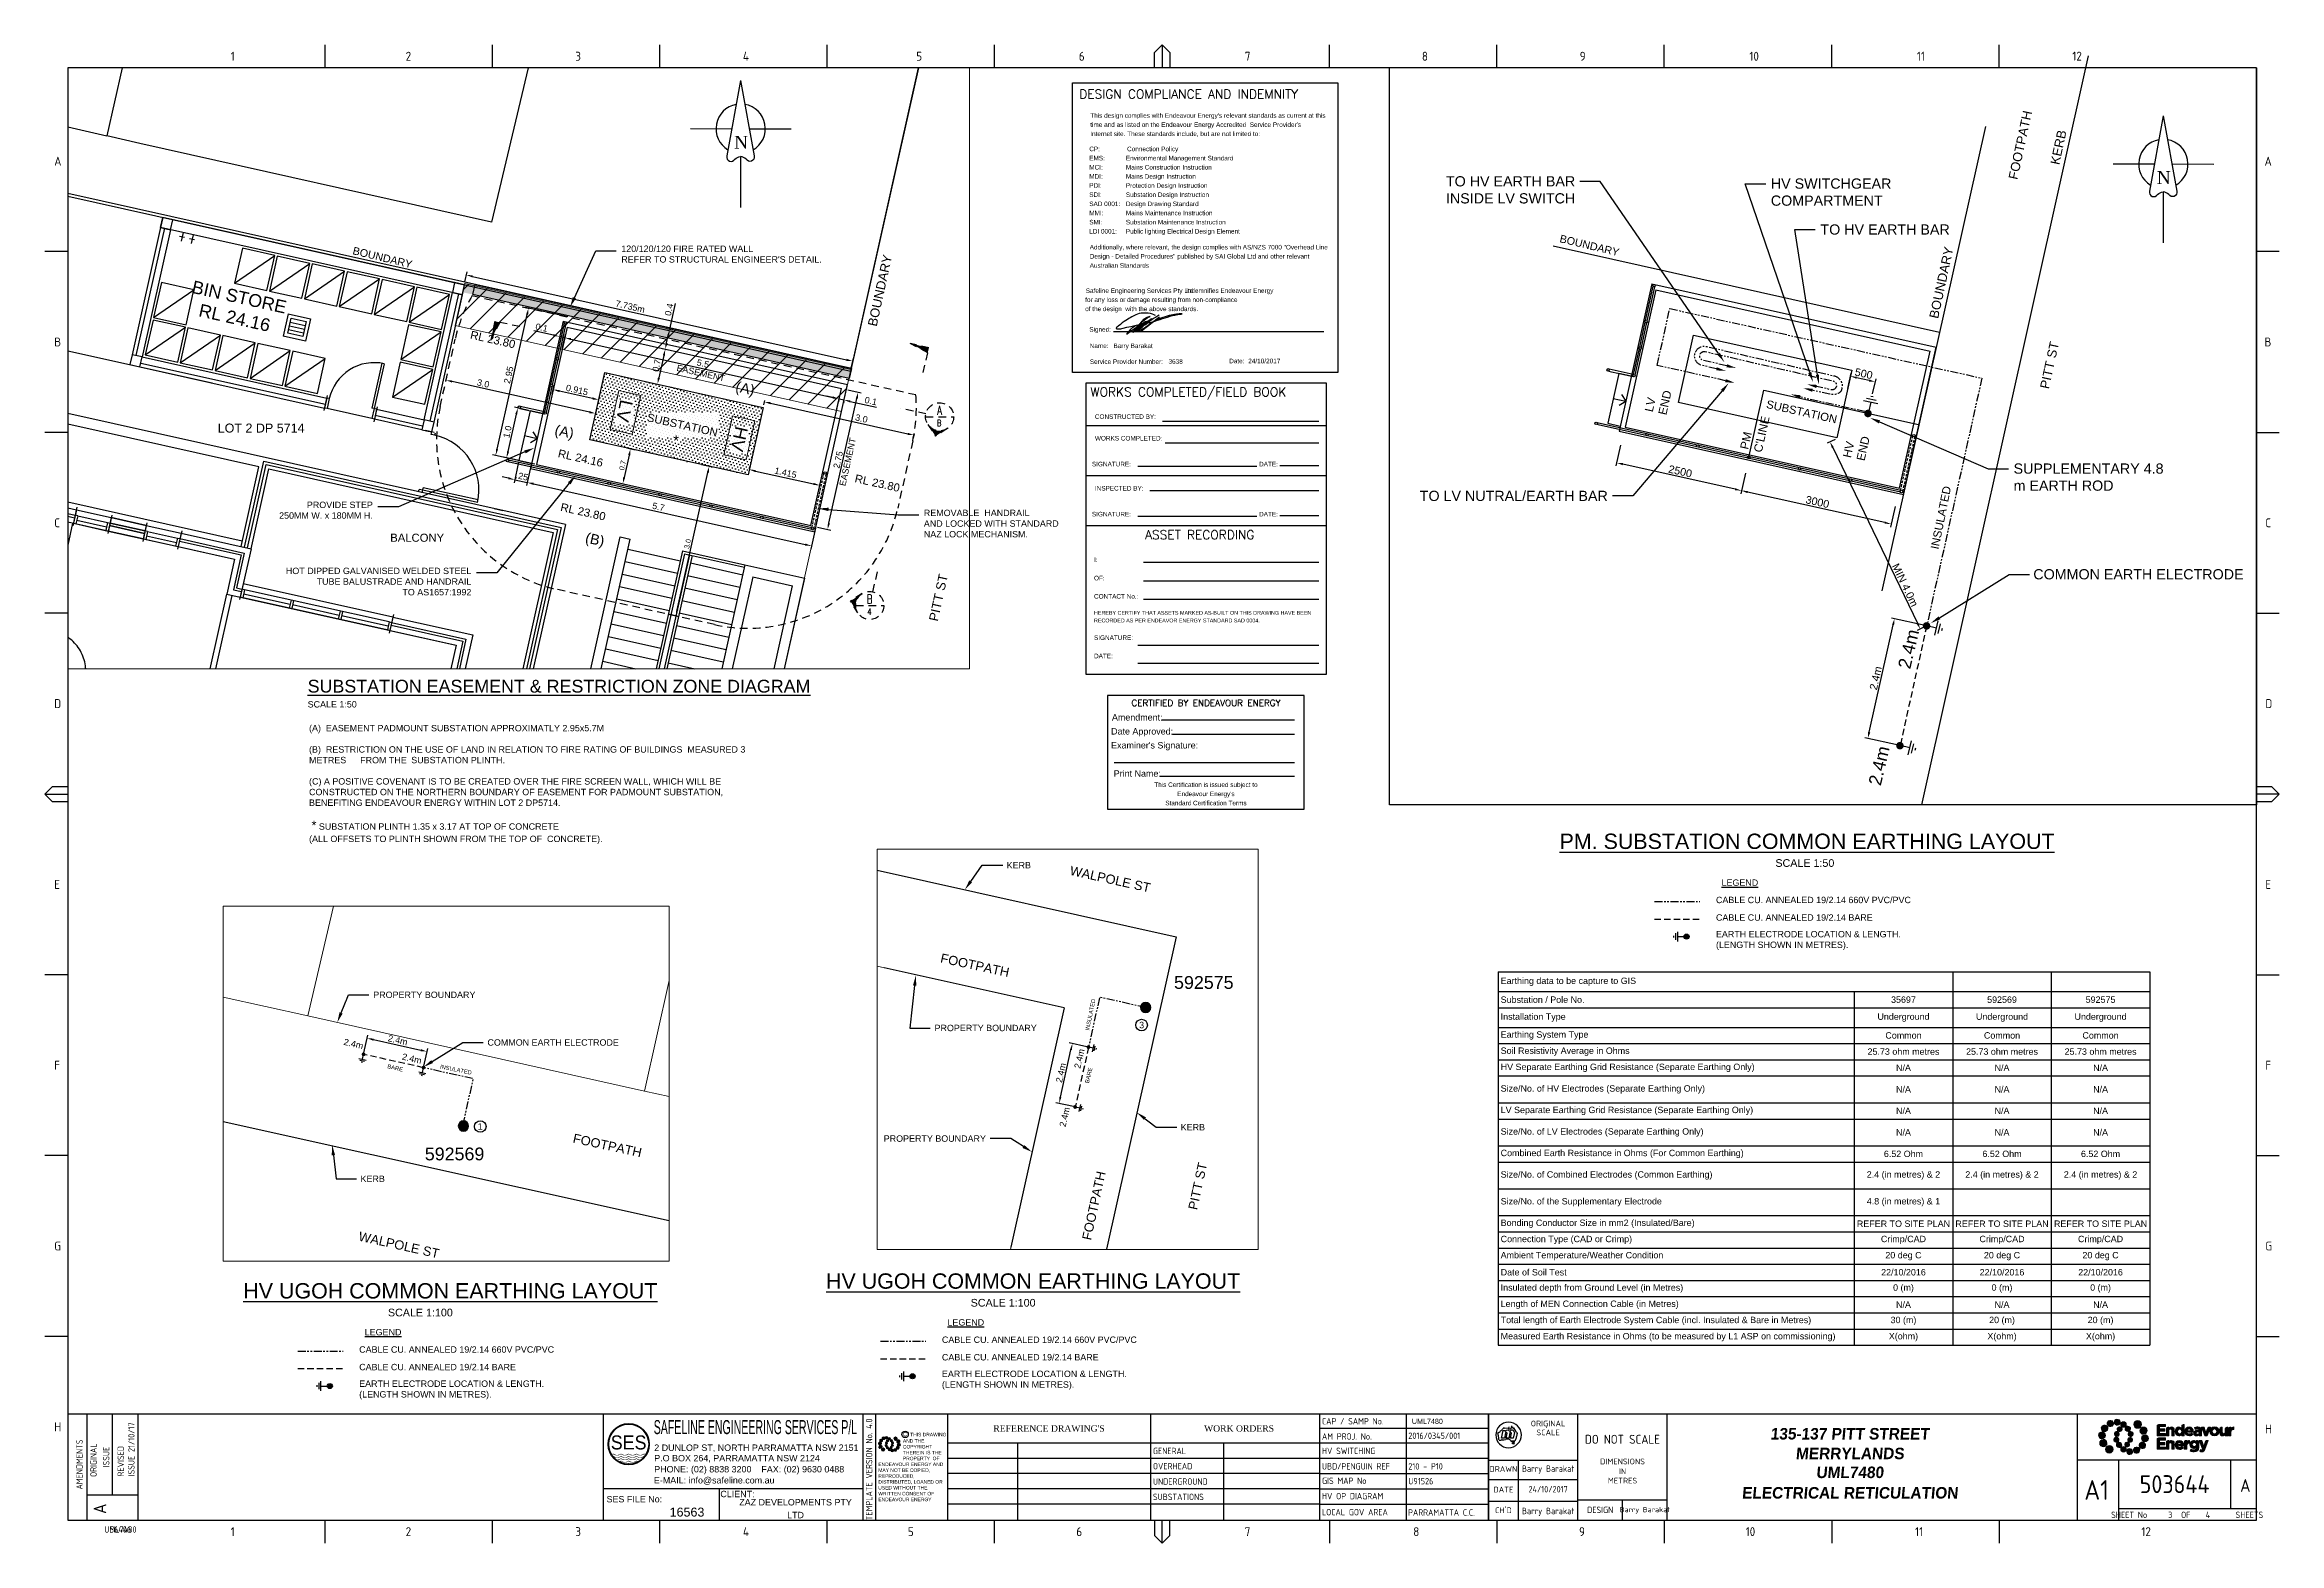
# Paper-space layout 'Sheet (3)' of a CAD drawing. Header units: metres. Extents: x -30 to 845, y -5 to 581.
# The model-space entities are those that its viewports show. They can reach past a viewport. Long polylines and large blocks are cut down to what shows.
import ezdxf
from ezdxf import colors
from ezdxf.entities.mleader import LeaderData, LeaderLine
from ezdxf.enums import TextEntityAlignment as Align
from ezdxf.math import Vec2, Vec3

# ---------------------------------------------------------------- set-up
doc = ezdxf.new("R2010")
doc.units = ezdxf.units.M
for name, pattern in [('Dash', [5, 3, -2]), ('DASHED', [0.75, 0.5, -0.25]), ('PHANTOM2', [1.25, 0.625, -0.125, 0.125, -0.125, 0.125, -0.125])]:
    doc.linetypes.add(name, pattern=pattern)
doc.layers.get('0').update_dxf_attribs({"color": 6})
for name, color, linetype in [('_User Miscellaneous1', 7, 'Continuous'), ('_User Miscellaneous12', 7, 'Dash'), ('_User Miscellaneous2', 7, 'Continuous'), ('_User Miscellaneous3', 7, 'Continuous'), ('_User Miscellaneous4', 7, 'Continuous'), ('_User Miscellaneous5', 7, 'Continuous'), ('_User Miscellaneous6', 7, 'Continuous'), ('_User Miscellaneous7', 7, 'Continuous'), ('_User Miscellaneous9', 7, 'Continuous'), ('_User_HV_Exist', 7, 'Continuous'), ('Duct_SP_EXT', 7, 'Continuous'), ('Notes', 7, 'Continuous'), ('Notes_SP_NEW', 1, 'Continuous'), ('SupportsOH_SP_TR_HV_LV_SL_EXT', 7, 'Continuous')]:
    doc.layers.add(name, color=color, linetype=linetype)
doc.layers.add('Cadastre Land Parcels_SP_EXT', color=9, linetype='Continuous', lineweight=5)
doc.layers.add('Cadastre Roads_SP_EXT', color=7, linetype='Continuous', lineweight=5)
doc.styles.add('ACE', font='simplex.shx', dxfattribs={"width": 0.7})
doc.styles.add('ARIAL', font='arial.ttf', dxfattribs={"height": 2})
doc.styles.add('BHB2', font='arial.ttf', dxfattribs={"height": 300})
doc.styles.add('Elec', font='romand__.ttf')
doc.styles.add('iecISOCP', font='isocp.shx')
doc.styles.add('iecNAME', font='times.ttf')
doc.styles.add('iecTimesNewRoman', font='times.ttf')
doc.styles.add('POLE_LABEL', font='arial.ttf')
doc.styles.get("Standard").update_dxf_attribs({"font": 'arial.ttf'})
doc.styles.add('STYLE2', font='romb____.pfb', dxfattribs={"height": 1})
doc.linetypes.add('Cable New UG', pattern='A,7,-0.25,["x",Standard,S=2,R=0,X=0.2,Y=-0.8],-2.1', length=9.35)
doc.linetypes.add('IE Trench HV', pattern='A,7,-0.2,["/",Standard,S=3,R=0,X=0.6,Y=-1.4],-2.5', length=9.7)
doc.dimstyles.new('ISO-25', dxfattribs={"dimtxt": 2.5, "dimasz": 2.5, "dimexe": 1.25, "dimexo": 0.625, "dimtad": 1, "dimtxsty": 'Standard', "dimcen": 2.5, "dimadec": 0, "dimazin": 0, "dimtfac": 1, "dimtmove": 0, "dimatfit": 3, "dimfxl": 1, "dimarcsym": 0})

psp = doc.layouts.new('Sheet (3)')

# ---------------------------------------------------------------- texts
at = {"color": 7, "lineweight": -3, "style": 'Elec'}
psp.add_text('CERTIFIED BY ENDEAVOUR ENERGY', height=2.52, dxfattribs=at).set_placement((424.804, 323.435), align=Align.MIDDLE_CENTER)
at = {"color": 7, "lineweight": -3}
for s, p in [('Amendment:', (387.989, 317.792)), ('Date Approved:', (387.66, 312.321)), ("Examiner's Signature:", (387.66, 306.861))]:
    psp.add_text(s, height=2.5, dxfattribs=at).set_placement(p, align=Align.MIDDLE_LEFT)
psp.add_text('Print Name:', height=2.5, dxfattribs=at).set_placement((388.693, 293.807), align=Align.BOTTOM_LEFT)
at = {"color": 7, "lineweight": -3, "insert": (424.78, 287.839), "char_height": 1.79, "attachment_point": 5, "line_spacing_factor": 1.2}
psp.add_mtext("This Certification is issued subject to \\PEndeavour Energy's \\PStandard Certification Terms", dxfattribs=at)
at = {"layer": '_User Miscellaneous1', "width": 170.62868, "attachment_point": 1, "style": 'BHB2'}
for s, insert, char_height in [('\\P {\\H1.4x;*} ', (215.145, 433.167), 3), ('{\\C7;(A)  EASEMENT PADMOUNT SUBSTATION APPROXIMATLY 2.95x5.7M\\P}\\P(B)  RESTRICTION ON THE USE OF LAND IN RELATION TO FIRE RATING OF BUILDINGS  MEASURED 3 METRES ^IFROM THE ^ISUBSTATION PLINTH.\\P\\P{\\C7;(C) A POSITIVE COVENANT IS TO BE CREATED OVER THE FIRE SCREEN WALL, WHICH WILL BE CONSTRUCTED ON THE NORTHERN BOUNDARY OF EASEMENT FOR PADMOUNT SUBSTATION, BENEFITING ENDEAVOUR ENERGY WITHIN LOT 2 DP5714.\\P}\\P {\\H1.4x;*} SUBSTATION PLINTH 1.35 x 3.17 AT TOP OF CONCRETE\\P(ALL OFFSETS TO PLINTH SHOWN FROM THE TOP OF  CONCRETE).', (73.815, 314.824), 2.5)]:
    psp.add_mtext(s, dxfattribs=dict(at, insert=insert, char_height=char_height))
at = {"layer": '_User Miscellaneous1', "color": 7, "ltscale": 0.25, "attachment_point": 1, "style": 'BHB2'}
for s, insert, char_height, width in [('{\\H0.71429x;\\LSUBSTATION EASEMENT & RESTRICTION ZONE DIAGRAM \\P\\H0.49994x;\\lSCALE 1:50}', (73.269, 332.486), 7, 205.39933), ('\\pi0.35333;{\\LPM. SUBSTATION COMMON EARTHING LAYOUT \\P\\pi84.812;\\H0.5x;\\lSCALE 1:50^I}', (562.791, 272.29), 6, 193.62344), ('\\pi16.201;{\\LHV UGOH COMMON EARTHING LAYOUT \\P\\pi72.812;\\H0.5x;\\lSCALE 1:100^I}', (31.874, 96.383), 6, 193.62344), ('\\pi16.201;{\\LHV UGOH COMMON EARTHING LAYOUT \\P\\pi72.812;\\H0.5x;\\lSCALE 1:100^I}', (259.902, 100.215), 6, 193.62344)]:
    psp.add_mtext(s, dxfattribs=dict(at, insert=insert, char_height=char_height, width=width))
at = {"layer": '_User Miscellaneous1', "char_height": 2.5, "attachment_point": 1, "style": 'ARIAL'}
for s, width, insert in [('{\\L\\C7;LEGEND}', 14.20133, (626.518, 254.359)), ('{\\C7;CABLE CU. ANNEALED 19/2.14 660V PVC/PVC}', 76.17439, (624.347, 247.578)), ('{\\C7;CABLE CU. ANNEALED 19/2.14 BARE}', 61.17609, (624.347, 240.712)), ('{\\C7;EARTH ELECTRODE LOCATION & LENGTH.\\P(LENGTH SHOWN IN METRES).}', 72.10549, (624.347, 234.211)), ('{\\L\\C7;LEGEND}', 14.20133, (323.629, 82.283)), ('{\\C7;CABLE CU. ANNEALED 19/2.14 660V PVC/PVC}', 76.17439, (93.43, 71.671)), ('{\\L\\C7;LEGEND}', 14.20133, (95.601, 78.452)), ('{\\C7;CABLE CU. ANNEALED 19/2.14 660V PVC/PVC}', 76.17439, (321.458, 75.503)), ('{\\C7;CABLE CU. ANNEALED 19/2.14 BARE}', 61.17609, (93.43, 64.806)), ('{\\C7;CABLE CU. ANNEALED 19/2.14 BARE}', 61.17609, (321.458, 68.637)), ('{\\C7;EARTH ELECTRODE LOCATION & LENGTH.\\P(LENGTH SHOWN IN METRES).}', 72.10549, (321.458, 62.136)), ('{\\C7;EARTH ELECTRODE LOCATION & LENGTH.\\P(LENGTH SHOWN IN METRES).}', 72.10549, (93.43, 58.304))]:
    psp.add_mtext_dynamic_manual_height_columns(s, width=width, gutter_width=1250, heights=[0], dxfattribs=dict(at, insert=insert))
at = {"layer": '_User Miscellaneous12', "color": 3, "style": 'ACE', "width": 0.7}
for tag, p in [('A', (320.521, 435.108)), ('B', (293.169, 361.264))]:
    psp.add_attdef(tag, text='1', height=3.5, dxfattribs=at).set_placement(p, align=Align.BOTTOM_CENTER)
at = {"layer": '_User Miscellaneous12', "color": 2, "style": 'ACE', "width": 0.7}
for tag, p in [('B', (320.433, 434.215)), ('4', (293.08, 360.371))]:
    psp.add_attdef(tag, text='S00-00', height=2.5, dxfattribs=at).set_placement(p, align=Align.TOP_CENTER)
at = {"layer": '_User Miscellaneous2', "color": 7, "style": 'ARIAL'}
for height, rotation, p in [(5, 76.752555, (703.585, 343.629)), (2.5, 346.752555, (90.767, 188.077)), (2.5, 346.752555, (113.601, 182.309)), (2.5, 76.752555, (377.202, 183.772)), (2.5, 76.752555, (371.434, 160.937))]:
    psp.add_text('2.4m', height=height, rotation=rotation, dxfattribs=at).set_placement(p, align=Align.BOTTOM_CENTER)
at = {"layer": '_User Miscellaneous3'}
for rotation, p in [(346.667394, (107.23, 179.361)), (76.667394, (380.149, 177.4))]:
    psp.add_text('BARE', height=1.6384, rotation=rotation, dxfattribs=at).set_placement(p, align=Align.BOTTOM_CENTER)
at = {"layer": '_User Miscellaneous3', "char_height": 3.2768, "rotation": 77.422625}
for s, width, insert, attachment_point in [('LV END', 8.16256, (604.908, 435.873), 7), ("PM C'LINE", 12.29105, (633.72, 423.116), 1), ('HV END', 8.54255, (682.462, 417.93), 7)]:
    psp.add_mtext_dynamic_manual_height_columns(s, width=width, gutter_width=4, heights=[0], dxfattribs=dict(at, insert=insert, attachment_point=attachment_point))
at = {"layer": '_User Miscellaneous5', "lineweight": 0, "ltscale": 10, "style": 'BHB2'}
for p in [(90.653, 499.064), (562.952, 503.785)]:
    psp.add_text('BOUNDARY', height=3, rotation=346.425569, dxfattribs=at).set_placement(p)
at = {"layer": '_User Miscellaneous5', "lineweight": 0, "style": 'BHB2'}
for s, height, rotation, p in [('(A)', 4, 347.606821, (240.409, 445.371)), ('LV', 5, 257.433812, (195.733, 442.407)), ('(A)', 4, 347.606821, (169.658, 428.45)), ('HV', 5, 257.433812, (240.74, 431.98)), ('(B)', 4, 347.606821, (181.628, 386.273))]:
    psp.add_text(s, height=height, rotation=rotation, dxfattribs=at).set_placement(p)
at = {"layer": '_User Miscellaneous7', "style": 'ARIAL'}
psp.add_text('2.4m', height=5, rotation=76.752555, dxfattribs=at).set_placement((692.048, 297.961), align=Align.BOTTOM_CENTER)
at = {"layer": '_User_HV_Exist', "lineweight": 0, "insert": (505.362, 42.302), "char_height": 2, "attachment_point": 4, "line_spacing_factor": 1.2, "style": 'BHB2'}
psp.add_mtext('UML7480', dxfattribs=at)
at = {"layer": 'Cadastre Roads_SP_EXT', "color": 7}
for s, rotation, p in [('FOOTPATH', 77.75635, (742.265, 527.989)), ('KERB', 77.75635, (758.655, 533.779)), ('BOUNDARY', 77.75635, (711.266, 473.578)), ('FOOTPATH', 347.75635, (320.616, 221.95)), ('FOOTPATH', 347.75635, (176.804, 151.434)), ('FOOTPATH', 77.75635, (379.768, 112.975))]:
    psp.add_text(s, height=3.6, rotation=rotation, dxfattribs=at).set_placement(p)
at = {"layer": 'Cadastre Roads_SP_EXT'}
for s, rotation, p in [('BOUNDARY', 77.685034, (295.912, 470.531)), ('PITT ST', 77.685034, (754.607, 446.069)), ('PITT ST', 77.685034, (319.838, 355.127)), ('WALPOLE ST', 347.451717, (371.254, 256.226)), ('PITT ST', 77.685034, (421.3, 124.817)), ('WALPOLE ST', 347.451717, (92.935, 113.091))]:
    psp.add_text(s, height=3.6, rotation=rotation, dxfattribs=at).set_placement(p)
at = {"layer": 'Duct_SP_EXT', "attachment_point": 1}
for insert, char_height, rotation in [((708.296, 383.964), 3.2, 78.60526), ((377.524, 195.462), 1.6, 78.60526), ((125.292, 181.987), 1.6, 348.60526)]:
    psp.add_mtext_dynamic_manual_height_columns('INSULATED', width=13.05451, gutter_width=4, heights=[0], dxfattribs=dict(at, insert=insert, char_height=char_height, rotation=rotation))
at = {"layer": 'Notes', "lineweight": 0, "char_height": 3.1584, "attachment_point": 1, "rotation": 347.422623}
for s, width, insert in [('RL 23.80', 25.00384, (137.348, 469.124)), ('SUBSTATION', 25.00384, (644.49, 441.995)), ('SUBSTATION', 25.00384, (206.491, 436.821)), ('RL 24.16', 25.00384, (171.669, 422.732)), ('RL 23.80', 17.72826, (287.805, 412.933)), ('RL 23.80', 25.00384, (172.658, 401.716))]:
    psp.add_mtext_dynamic_manual_height_columns(s, width=width, gutter_width=1250, heights=[0], dxfattribs=dict(at, insert=insert))

msp = doc.modelspace()

# ---------------------------------------------------------------- blocks, each defined once
blk = doc.blocks.new('EE_LOGO_SMALL')
at = {"layer": 'Notes'}
h = blk.add_hatch(color=256, dxfattribs=at)
edge = h.paths.add_edge_path()
edge.add_spline(control_points=[(-8.4, 2), (-9.2, 2), (-9.8, 1.4), (-9.8, 0.7), (-9.9, -0.1), (-9.3, -0.7), (-8.6, -0.8), (-7.8, -0.8), (-7.2, -0.2), (-7.1, 0.5), (-7.1, 1.3), (-7.7, 1.9), (-8.4, 2)], knot_values=[0, 0, 0, 0, 1, 1, 1, 2, 2, 2, 3, 3, 3, 4, 4, 4, 4], degree=3, periodic=0)
h = blk.add_hatch(color=256, dxfattribs=at)
edge = h.paths.add_edge_path()
edge.add_spline(control_points=[(-6.8, 4.5), (-7.4, 4.8), (-8.2, 4.6), (-8.6, 4), (-8.9, 3.4), (-8.7, 2.6), (-8.1, 2.2), (-7.5, 1.9), (-6.7, 2.1), (-6.3, 2.7), (-6, 3.3), (-6.2, 4.1), (-6.8, 4.5)], knot_values=[0, 0, 0, 0, 1, 1, 1, 2, 2, 2, 3, 3, 3, 4, 4, 4, 4], degree=3, periodic=0)
h = blk.add_hatch(color=256, dxfattribs=at)
edge = h.paths.add_edge_path()
edge.add_spline(control_points=[(-4.2, 5.9), (-4.6, 6.5), (-5.3, 6.6), (-5.9, 6.3), (-6.4, 5.9), (-6.6, 5.1), (-6.2, 4.6), (-5.9, 4), (-5.1, 3.8), (-4.6, 4.2), (-4, 4.6), (-3.8, 5.3), (-4.2, 5.9)], knot_values=[0, 0, 0, 0, 1, 1, 1, 2, 2, 2, 3, 3, 3, 4, 4, 4, 4], degree=3, periodic=0)
h = blk.add_hatch(color=256, dxfattribs=at)
edge = h.paths.add_edge_path()
edge.add_spline(control_points=[(-1.3, 5.9), (-1.4, 6.5), (-2, 7), (-2.6, 6.9), (-3.3, 6.9), (-3.7, 6.3), (-3.7, 5.6), (-3.6, 5), (-3, 4.5), (-2.4, 4.6), (-1.7, 4.7), (-1.3, 5.2), (-1.3, 5.9)], knot_values=[0, 0, 0, 0, 1, 1, 1, 2, 2, 2, 3, 3, 3, 4, 4, 4, 4], degree=3, periodic=0)
h = blk.add_hatch(color=256, dxfattribs=at)
edge = h.paths.add_edge_path()
edge.add_spline(control_points=[(-2.5, 2.1), (-3, 2.2), (-3.5, 1.9), (-3.6, 1.3), (-3.7, 0.8), (-3.4, 0.3), (-2.9, 0.2), (-2.4, 0.1), (-1.9, 0.4), (-1.8, 0.9), (-1.7, 1.5), (-2, 2), (-2.5, 2.1)], knot_values=[0, 0, 0, 0, 1, 1, 1, 2, 2, 2, 3, 3, 3, 4, 4, 4, 4], degree=3, periodic=0)
h = blk.add_hatch(color=256, dxfattribs=at)
edge = h.paths.add_edge_path()
edge.add_spline(control_points=[(1, 4.9), (1, 4.3), (0.5, 3.8), (-0.1, 3.8), (-0.7, 3.8), (-1.2, 4.3), (-1.2, 4.9), (-1.2, 5.5), (-0.7, 6), (-0.1, 6), (0.5, 6), (1, 5.5), (1, 4.9)], knot_values=[0, 0, 0, 0, 1, 1, 1, 2, 2, 2, 3, 3, 3, 4, 4, 4, 4], degree=3, periodic=0)
edge = h.paths.add_edge_path()
edge.add_spline(control_points=[(-1.4, 4), (-1.9, 4.1), (-2.4, 3.8), (-2.5, 3.3), (-2.6, 2.7), (-2.3, 2.2), (-1.8, 2.1), (-1.3, 2), (-0.7, 2.3), (-0.6, 2.9), (-0.5, 3.4), (-0.9, 3.9), (-1.4, 4)], knot_values=[0, 0, 0, 0, 1, 1, 1, 2, 2, 2, 3, 3, 3, 4, 4, 4, 4], degree=3, periodic=0)
h = blk.add_hatch(color=256, dxfattribs=at)
edge = h.paths.add_edge_path()
edge.add_spline(control_points=[(2.3, 2.4), (2.8, 2.8), (2.8, 3.4), (2.4, 3.9), (2, 4.3), (1.4, 4.3), (0.9, 3.9), (0.5, 3.6), (0.5, 2.9), (0.9, 2.5), (1.2, 2), (1.9, 2), (2.3, 2.4)], knot_values=[0, 0, 0, 0, 1, 1, 1, 2, 2, 2, 3, 3, 3, 4, 4, 4, 4], degree=3, periodic=0)
edge = h.paths.add_edge_path()
edge.add_spline(control_points=[(1, 4.9), (1, 4.3), (0.5, 3.8), (-0.1, 3.8), (-0.7, 3.8), (-1.2, 4.3), (-1.2, 4.9), (-1.2, 5.5), (-0.7, 6), (-0.1, 6), (0.5, 6), (1, 5.5), (1, 4.9)], knot_values=[0, 0, 0, 0, 1, 1, 1, 2, 2, 2, 3, 3, 3, 4, 4, 4, 4], degree=3, periodic=0)
h = blk.add_hatch(color=256, dxfattribs=at)
edge = h.paths.add_edge_path()
edge.add_spline(control_points=[(1, 4.9), (1, 4.3), (0.5, 3.8), (-0.1, 3.8), (-0.7, 3.8), (-1.2, 4.3), (-1.2, 4.9), (-1.2, 5.5), (-0.7, 6), (-0.1, 6), (0.5, 6), (1, 5.5), (1, 4.9)], knot_values=[0, 0, 0, 0, 1, 1, 1, 2, 2, 2, 3, 3, 3, 4, 4, 4, 4], degree=3, periodic=0)
edge = h.paths.add_edge_path(flags=16)
edge.add_spline(control_points=[(1, 4.9), (1, 4.3), (0.5, 3.8), (-0.1, 3.8), (-0.7, 3.8), (-1.2, 4.3), (-1.2, 4.9), (-1.2, 5.5), (-0.7, 6), (-0.1, 6), (0.5, 6), (1, 5.5), (1, 4.9)], knot_values=[0, 0, 0, 0, 1, 1, 1, 2, 2, 2, 3, 3, 3, 4, 4, 4, 4], degree=3, periodic=0)
h = blk.add_hatch(color=256, dxfattribs=at)
edge = h.paths.add_edge_path()
edge.add_spline(control_points=[(3, 0.2), (3.5, 0.3), (3.8, 0.9), (3.7, 1.4), (3.6, 1.9), (3, 2.3), (2.5, 2.1), (1.9, 2), (1.6, 1.4), (1.8, 0.9), (1.9, 0.4), (2.5, 0.1), (3, 0.2)], knot_values=[0, 0, 0, 0, 1, 1, 1, 2, 2, 2, 3, 3, 3, 4, 4, 4, 4], degree=3, periodic=0)
h = blk.add_hatch(color=256, dxfattribs=at)
edge = h.paths.add_edge_path()
edge.add_spline(control_points=[(7, 4.9), (7, 4), (6.3, 3.4), (5.5, 3.4), (4.6, 3.4), (4, 4), (4, 4.9), (4, 5.7), (4.6, 6.4), (5.5, 6.4), (6.3, 6.4), (7, 5.7), (7, 4.9)], knot_values=[0, 0, 0, 0, 1, 1, 1, 2, 2, 2, 3, 3, 3, 4, 4, 4, 4], degree=3, periodic=0)
h = blk.add_hatch(color=256, dxfattribs=at)
edge = h.paths.add_edge_path()
edge.add_spline(control_points=[(8.4, 1.1), (9.1, 1.5), (9.4, 2.3), (9.1, 3), (8.8, 3.7), (7.9, 4.1), (7.2, 3.8), (6.5, 3.4), (6.2, 2.6), (6.5, 1.9), (6.8, 1.2), (7.7, 0.8), (8.4, 1.1)], knot_values=[0, 0, 0, 0, 1, 1, 1, 2, 2, 2, 3, 3, 3, 4, 4, 4, 4], degree=3, periodic=0)
h = blk.add_hatch(color=256, dxfattribs=at)
edge = h.paths.add_edge_path()
edge.add_spline(control_points=[(8.3, -1.9), (9, -1.9), (9.7, -1.4), (9.7, -0.6), (9.7, 0.1), (9.2, 0.8), (8.4, 0.8), (7.7, 0.8), (7, 0.3), (7, -0.5), (6.9, -1.2), (7.5, -1.9), (8.3, -1.9)], knot_values=[0, 0, 0, 0, 1, 1, 1, 2, 2, 2, 3, 3, 3, 4, 4, 4, 4], degree=3, periodic=0)
h = blk.add_hatch(color=256, dxfattribs=at)
edge = h.paths.add_edge_path()
edge.add_spline(control_points=[(-8.5, -1.1), (-9.2, -1.4), (-9.6, -2.3), (-9.3, -3), (-8.9, -3.7), (-8.1, -4), (-7.4, -3.7), (-6.7, -3.4), (-6.3, -2.5), (-6.6, -1.8), (-7, -1.1), (-7.8, -0.8), (-8.5, -1.1)], knot_values=[0, 0, 0, 0, 1, 1, 1, 2, 2, 2, 3, 3, 3, 4, 4, 4, 4], degree=3, periodic=0)
h = blk.add_hatch(color=256, dxfattribs=at)
edge = h.paths.add_edge_path()
edge.add_spline(control_points=[(-7.1, -4.8), (-7.1, -4), (-6.5, -3.3), (-5.6, -3.3), (-4.8, -3.3), (-4.1, -4), (-4.1, -4.8), (-4.1, -5.7), (-4.8, -6.3), (-5.6, -6.3), (-6.5, -6.3), (-7.1, -5.7), (-7.1, -4.8)], knot_values=[0, 0, 0, 0, 1, 1, 1, 2, 2, 2, 3, 3, 3, 4, 4, 4, 4], degree=3, periodic=0)
h = blk.add_hatch(color=256, dxfattribs=at)
edge = h.paths.add_edge_path()
edge.add_spline(control_points=[(-3.1, -0.2), (-3.7, -0.3), (-4, -0.8), (-3.8, -1.4), (-3.7, -1.9), (-3.2, -2.2), (-2.6, -2.1), (-2.1, -1.9), (-1.8, -1.4), (-1.9, -0.9), (-2.1, -0.3), (-2.6, 0), (-3.1, -0.2)], knot_values=[0, 0, 0, 0, 1, 1, 1, 2, 2, 2, 3, 3, 3, 4, 4, 4, 4], degree=3, periodic=0)
h = blk.add_hatch(color=256, dxfattribs=at)
edge = h.paths.add_edge_path()
edge.add_spline(control_points=[(-2.5, -2.3), (-2.9, -2.7), (-3, -3.4), (-2.6, -3.8), (-2.2, -4.2), (-1.5, -4.3), (-1.1, -3.9), (-0.7, -3.5), (-0.6, -2.8), (-1, -2.4), (-1.4, -2), (-2, -1.9), (-2.5, -2.3)], knot_values=[0, 0, 0, 0, 1, 1, 1, 2, 2, 2, 3, 3, 3, 4, 4, 4, 4], degree=3, periodic=0)
h = blk.add_hatch(color=256, dxfattribs=at)
edge = h.paths.add_edge_path()
edge.add_spline(control_points=[(-1.2, -4.8), (-1.2, -4.2), (-0.7, -3.7), (-0.1, -3.7), (0.5, -3.7), (1, -4.2), (1, -4.8), (1, -5.4), (0.5, -5.9), (-0.1, -5.9), (-0.7, -5.9), (-1.2, -5.4), (-1.2, -4.8)], knot_values=[0, 0, 0, 0, 1, 1, 1, 2, 2, 2, 3, 3, 3, 4, 4, 4, 4], degree=3, periodic=0)
h = blk.add_hatch(color=256, dxfattribs=at)
edge = h.paths.add_edge_path()
edge.add_spline(control_points=[(1.2, -3.9), (1.7, -4.1), (2.2, -3.7), (2.3, -3.2), (2.5, -2.7), (2.1, -2.2), (1.6, -2.1), (1.1, -2), (0.6, -2.3), (0.5, -2.8), (0.4, -3.3), (0.7, -3.8), (1.2, -3.9)], knot_values=[0, 0, 0, 0, 1, 1, 1, 2, 2, 2, 3, 3, 3, 4, 4, 4, 4], degree=3, periodic=0)
h = blk.add_hatch(color=256, dxfattribs=at)
edge = h.paths.add_edge_path()
edge.add_spline(control_points=[(1.2, -5.8), (1.3, -6.5), (1.8, -6.9), (2.5, -6.9), (3.1, -6.8), (3.6, -6.2), (3.5, -5.6), (3.4, -5), (2.9, -4.5), (2.2, -4.6), (1.6, -4.6), (1.1, -5.2), (1.2, -5.8)], knot_values=[0, 0, 0, 0, 1, 1, 1, 2, 2, 2, 3, 3, 3, 4, 4, 4, 4], degree=3, periodic=0)
h = blk.add_hatch(color=256, dxfattribs=at)
edge = h.paths.add_edge_path()
edge.add_spline(control_points=[(2.4, -2), (2.9, -2.1), (3.4, -1.8), (3.5, -1.3), (3.6, -0.8), (3.3, -0.3), (2.8, -0.2), (2.2, -0.1), (1.7, -0.4), (1.6, -0.9), (1.5, -1.4), (1.8, -1.9), (2.4, -2)], knot_values=[0, 0, 0, 0, 1, 1, 1, 2, 2, 2, 3, 3, 3, 4, 4, 4, 4], degree=3, periodic=0)
h = blk.add_hatch(color=256, dxfattribs=at)
edge = h.paths.add_edge_path()
edge.add_spline(control_points=[(4, -5.8), (4.4, -6.4), (5.2, -6.6), (5.7, -6.2), (6.3, -5.8), (6.5, -5.1), (6.1, -4.5), (5.7, -4), (5, -3.8), (4.4, -4.2), (3.8, -4.5), (3.7, -5.3), (4, -5.8)], knot_values=[0, 0, 0, 0, 1, 1, 1, 2, 2, 2, 3, 3, 3, 4, 4, 4, 4], degree=3, periodic=0)
h = blk.add_hatch(color=256, dxfattribs=at)
edge = h.paths.add_edge_path()
edge.add_spline(control_points=[(6.7, -4.4), (7.3, -4.8), (8.1, -4.6), (8.4, -4), (8.8, -3.3), (8.6, -2.6), (8, -2.2), (7.3, -1.8), (6.6, -2.1), (6.2, -2.7), (5.8, -3.3), (6, -4.1), (6.7, -4.4)], knot_values=[0, 0, 0, 0, 1, 1, 1, 2, 2, 2, 3, 3, 3, 4, 4, 4, 4], degree=3, periodic=0)
at = {"layer": 'Notes', "lineweight": 0}
for points in [[(1.8, 2.1), (1.8, 2.1)], [(-2, -2.1), (-2, -2.1)]]:
    blk.add_lwpolyline(points, dxfattribs=at)
for points in [[(-8.4, 2), (-9.2, 2), (-9.8, 1.4), (-9.8, 0.7), (-9.9, -0.1), (-9.3, -0.7), (-8.6, -0.8), (-7.8, -0.8), (-7.2, -0.2), (-7.1, 0.5), (-7.1, 1.3), (-7.7, 1.9), (-8.4, 2)], [(-6.8, 4.5), (-7.4, 4.8), (-8.2, 4.6), (-8.6, 4), (-8.9, 3.4), (-8.7, 2.6), (-8.1, 2.2), (-7.5, 1.9), (-6.7, 2.1), (-6.3, 2.7), (-6, 3.3), (-6.2, 4.1), (-6.8, 4.5)], [(-4.2, 5.9), (-4.6, 6.5), (-5.3, 6.6), (-5.9, 6.3), (-6.4, 5.9), (-6.6, 5.1), (-6.2, 4.6), (-5.9, 4), (-5.1, 3.8), (-4.6, 4.2), (-4, 4.6), (-3.8, 5.3), (-4.2, 5.9)], [(-1.3, 5.9), (-1.4, 6.5), (-2, 7), (-2.6, 6.9), (-3.3, 6.9), (-3.7, 6.3), (-3.7, 5.6), (-3.6, 5), (-3, 4.5), (-2.4, 4.6), (-1.7, 4.7), (-1.3, 5.2), (-1.3, 5.9)], [(-2.5, 2.1), (-3, 2.2), (-3.5, 1.9), (-3.6, 1.3), (-3.7, 0.8), (-3.4, 0.3), (-2.9, 0.2), (-2.4, 0.1), (-1.9, 0.4), (-1.8, 0.9), (-1.7, 1.5), (-2, 2), (-2.5, 2.1)], [(-1.4, 4), (-1.9, 4.1), (-2.4, 3.8), (-2.5, 3.3), (-2.6, 2.7), (-2.3, 2.2), (-1.8, 2.1), (-1.3, 2), (-0.7, 2.3), (-0.6, 2.9), (-0.5, 3.4), (-0.9, 3.9), (-1.4, 4)], [(1, 4.9), (1, 4.3), (0.5, 3.8), (-0.1, 3.8), (-0.7, 3.8), (-1.2, 4.3), (-1.2, 4.9), (-1.2, 5.5), (-0.7, 6), (-0.1, 6), (0.5, 6), (1, 5.5), (1, 4.9)], [(1, 4.9), (1, 4.3), (0.5, 3.8), (-0.1, 3.8), (-0.7, 3.8), (-1.2, 4.3), (-1.2, 4.9), (-1.2, 5.5), (-0.7, 6), (-0.1, 6), (0.5, 6), (1, 5.5), (1, 4.9)], [(2.3, 2.4), (2.8, 2.8), (2.8, 3.4), (2.4, 3.9), (2, 4.3), (1.4, 4.3), (0.9, 3.9), (0.5, 3.6), (0.5, 2.9), (0.9, 2.5), (1.2, 2), (1.9, 2), (2.3, 2.4)], [(3, 0.2), (3.5, 0.3), (3.8, 0.9), (3.7, 1.4), (3.6, 1.9), (3, 2.3), (2.5, 2.1), (1.9, 2), (1.6, 1.4), (1.8, 0.9), (1.9, 0.4), (2.5, 0.1), (3, 0.2)], [(7, 4.9), (7, 4), (6.3, 3.4), (5.5, 3.4), (4.6, 3.4), (4, 4), (4, 4.9), (4, 5.7), (4.6, 6.4), (5.5, 6.4), (6.3, 6.4), (7, 5.7), (7, 4.9)], [(8.4, 1.1), (9.1, 1.5), (9.4, 2.3), (9.1, 3), (8.8, 3.7), (7.9, 4.1), (7.2, 3.8), (6.5, 3.4), (6.2, 2.6), (6.5, 1.9), (6.8, 1.2), (7.7, 0.8), (8.4, 1.1)], [(8.3, -1.9), (9, -1.9), (9.7, -1.4), (9.7, -0.6), (9.7, 0.1), (9.2, 0.8), (8.4, 0.8), (7.7, 0.8), (7, 0.3), (7, -0.5), (6.9, -1.2), (7.5, -1.9), (8.3, -1.9)], [(-8.5, -1.1), (-9.2, -1.4), (-9.6, -2.3), (-9.3, -3), (-8.9, -3.7), (-8.1, -4), (-7.4, -3.7), (-6.7, -3.4), (-6.3, -2.5), (-6.6, -1.8), (-7, -1.1), (-7.8, -0.8), (-8.5, -1.1)], [(-7.1, -4.8), (-7.1, -4), (-6.5, -3.3), (-5.6, -3.3), (-4.8, -3.3), (-4.1, -4), (-4.1, -4.8), (-4.1, -5.7), (-4.8, -6.3), (-5.6, -6.3), (-6.5, -6.3), (-7.1, -5.7), (-7.1, -4.8)], [(-3.1, -0.2), (-3.7, -0.3), (-4, -0.8), (-3.8, -1.4), (-3.7, -1.9), (-3.2, -2.2), (-2.6, -2.1), (-2.1, -1.9), (-1.8, -1.4), (-1.9, -0.9), (-2.1, -0.3), (-2.6, 0), (-3.1, -0.2)], [(-2.5, -2.3), (-2.9, -2.7), (-3, -3.4), (-2.6, -3.8), (-2.2, -4.2), (-1.5, -4.3), (-1.1, -3.9), (-0.7, -3.5), (-0.6, -2.8), (-1, -2.4), (-1.4, -2), (-2, -1.9), (-2.5, -2.3)], [(-1.2, -4.8), (-1.2, -4.2), (-0.7, -3.7), (-0.1, -3.7), (0.5, -3.7), (1, -4.2), (1, -4.8), (1, -5.4), (0.5, -5.9), (-0.1, -5.9), (-0.7, -5.9), (-1.2, -5.4), (-1.2, -4.8)], [(1.2, -3.9), (1.7, -4.1), (2.2, -3.7), (2.3, -3.2), (2.5, -2.7), (2.1, -2.2), (1.6, -2.1), (1.1, -2), (0.6, -2.3), (0.5, -2.8), (0.4, -3.3), (0.7, -3.8), (1.2, -3.9)], [(1.2, -5.8), (1.3, -6.5), (1.8, -6.9), (2.5, -6.9), (3.1, -6.8), (3.6, -6.2), (3.5, -5.6), (3.4, -5), (2.9, -4.5), (2.2, -4.6), (1.6, -4.6), (1.1, -5.2), (1.2, -5.8)], [(2.4, -2), (2.9, -2.1), (3.4, -1.8), (3.5, -1.3), (3.6, -0.8), (3.3, -0.3), (2.8, -0.2), (2.2, -0.1), (1.7, -0.4), (1.6, -0.9), (1.5, -1.4), (1.8, -1.9), (2.4, -2)], [(4, -5.8), (4.4, -6.4), (5.2, -6.6), (5.7, -6.2), (6.3, -5.8), (6.5, -5.1), (6.1, -4.5), (5.7, -4), (5, -3.8), (4.4, -4.2), (3.8, -4.5), (3.7, -5.3), (4, -5.8)], [(6.7, -4.4), (7.3, -4.8), (8.1, -4.6), (8.4, -4), (8.8, -3.3), (8.6, -2.6), (8, -2.2), (7.3, -1.8), (6.6, -2.1), (6.2, -2.7), (5.8, -3.3), (6, -4.1), (6.7, -4.4)]]:
    blk.add_open_spline(points, degree=3, knots=[0, 0, 0, 0, 1, 1, 1, 2, 2, 2, 3, 3, 3, 4, 4, 4, 4], dxfattribs=at)
blk = doc.blocks.new('EE_COPYRIGHT_A1')
at = {"layer": 'Notes'}
blk.add_circle((9.53, -0.82), 1.15, dxfattribs=at)
at = {"xscale": 0.4, "yscale": 0.4, "zscale": 0.4}
blk.add_blockref('EE_LOGO_SMALL', (3.96, -4.29), dxfattribs=at)
at = {"layer": 'Notes', "insert": (0, 0), "char_height": 1.25, "width": 24.1208, "attachment_point": 1, "style": 'ARIAL'}
blk.add_mtext('\\pt8.75;               ^I{\\H1.2x;C } THIS DRAWING\\P\\pi-8.75,l8.75,t8.75,20;       ^IAND THE ^I\\P\\pi0,t8.75;COPYRIGHT\\P\\pi-8.75,t1.25,8.75;^I^ITHEREIN IS THE PROPERTY  OF \\P\\pi0,l0,t1.25;ENDEAVOUR ENERGY AND MAY NOT BE COPIED, REPRODUCED, DISTRIBUTED, LOANED OR USED WITHOUT THE WRITTEN CONSENT OF ENDEAVOUR ENERGY', dxfattribs=at)
blk = doc.blocks.new('EE_LOGO')
h = blk.add_hatch(color=7)
edge = h.paths.add_edge_path()
edge.add_spline(control_points=[(-25.34, 1.94), (-26.08, 1.98), (-26.72, 1.41), (-26.77, 0.66), (-26.81, -0.09), (-26.24, -0.72), (-25.49, -0.77), (-24.74, -0.81), (-24.1, -0.24), (-24.06, 0.51), (-24.02, 1.25), (-24.59, 1.89), (-25.34, 1.94)], knot_values=[0, 0, 0, 0, 1, 1, 1, 2, 2, 2, 3, 3, 3, 4, 4, 4, 4], degree=3, periodic=0)
h = blk.add_hatch(color=7)
edge = h.paths.add_edge_path()
edge.add_spline(control_points=[(-23.73, 4.46), (-24.34, 4.81), (-25.13, 4.61), (-25.49, 3.99), (-25.85, 3.38), (-25.64, 2.59), (-25.03, 2.23), (-24.41, 1.87), (-23.63, 2.08), (-23.27, 2.69), (-22.91, 3.31), (-23.12, 4.1), (-23.73, 4.46)], knot_values=[0, 0, 0, 0, 1, 1, 1, 2, 2, 2, 3, 3, 3, 4, 4, 4, 4], degree=3, periodic=0)
h = blk.add_hatch(color=7)
edge = h.paths.add_edge_path()
edge.add_spline(control_points=[(-21.12, 5.87), (-21.48, 6.44), (-22.24, 6.61), (-22.81, 6.24), (-23.37, 5.88), (-23.54, 5.12), (-23.17, 4.55), (-22.81, 3.98), (-22.05, 3.82), (-21.48, 4.19), (-20.92, 4.55), (-20.75, 5.31), (-21.12, 5.87)], knot_values=[0, 0, 0, 0, 1, 1, 1, 2, 2, 2, 3, 3, 3, 4, 4, 4, 4], degree=3, periodic=0)
h = blk.add_hatch(color=7)
edge = h.paths.add_edge_path()
edge.add_spline(control_points=[(-19.43, 2.06), (-19.94, 2.17), (-20.44, 1.84), (-20.55, 1.33), (-20.66, 0.82), (-20.34, 0.32), (-19.83, 0.21), (-19.32, 0.1), (-18.81, 0.42), (-18.71, 0.93), (-18.59, 1.44), (-18.92, 1.95), (-19.43, 2.06)], knot_values=[0, 0, 0, 0, 1, 1, 1, 2, 2, 2, 3, 3, 3, 4, 4, 4, 4], degree=3, periodic=0)
h = blk.add_hatch(color=7)
edge = h.paths.add_edge_path()
edge.add_spline(control_points=[(-18.27, 5.87), (-18.34, 6.5), (-18.91, 6.97), (-19.54, 6.9), (-20.18, 6.84), (-20.65, 6.27), (-20.58, 5.63), (-20.52, 4.99), (-19.95, 4.53), (-19.31, 4.59), (-18.67, 4.66), (-18.21, 5.23), (-18.27, 5.87)], knot_values=[0, 0, 0, 0, 1, 1, 1, 2, 2, 2, 3, 3, 3, 4, 4, 4, 4], degree=3, periodic=0)
h = blk.add_hatch(color=7)
edge = h.paths.add_edge_path()
edge.add_spline(control_points=[(-15.91, 4.86), (-15.91, 4.26), (-16.4, 3.77), (-17, 3.77), (-17.6, 3.77), (-18.08, 4.26), (-18.08, 4.86), (-18.08, 5.46), (-17.6, 5.95), (-17, 5.95), (-16.4, 5.95), (-15.91, 5.46), (-15.91, 4.86)], knot_values=[0, 0, 0, 0, 1, 1, 1, 2, 2, 2, 3, 3, 3, 4, 4, 4, 4], degree=3, periodic=0)
edge = h.paths.add_edge_path()
edge.add_spline(control_points=[(-18.29, 3.97), (-18.8, 4.08), (-19.3, 3.76), (-19.41, 3.25), (-19.52, 2.74), (-19.2, 2.23), (-18.69, 2.12), (-18.18, 2.01), (-17.67, 2.33), (-17.56, 2.84), (-17.45, 3.35), (-17.78, 3.86), (-18.29, 3.97)], knot_values=[0, 0, 0, 0, 1, 1, 1, 2, 2, 2, 3, 3, 3, 4, 4, 4, 4], degree=3, periodic=0)
h = blk.add_hatch(color=7)
edge = h.paths.add_edge_path()
edge.add_spline(control_points=[(-14.59, 2.36), (-14.16, 2.75), (-14.12, 3.41), (-14.51, 3.84), (-14.89, 4.27), (-15.55, 4.31), (-15.99, 3.93), (-16.42, 3.54), (-16.46, 2.88), (-16.07, 2.45), (-15.69, 2.01), (-15.02, 1.98), (-14.59, 2.36)], knot_values=[0, 0, 0, 0, 1, 1, 1, 2, 2, 2, 3, 3, 3, 4, 4, 4, 4], degree=3, periodic=0)
edge = h.paths.add_edge_path()
edge.add_spline(control_points=[(-15.91, 4.86), (-15.91, 4.26), (-16.4, 3.77), (-17, 3.77), (-17.6, 3.77), (-18.08, 4.26), (-18.08, 4.86), (-18.08, 5.46), (-17.6, 5.95), (-17, 5.95), (-16.4, 5.95), (-15.91, 5.46), (-15.91, 4.86)], knot_values=[0, 0, 0, 0, 1, 1, 1, 2, 2, 2, 3, 3, 3, 4, 4, 4, 4], degree=3, periodic=0)
h = blk.add_hatch(color=7)
edge = h.paths.add_edge_path()
edge.add_spline(control_points=[(-15.91, 4.86), (-15.91, 4.26), (-16.4, 3.77), (-17, 3.77), (-17.6, 3.77), (-18.08, 4.26), (-18.08, 4.86), (-18.08, 5.46), (-17.6, 5.95), (-17, 5.95), (-16.4, 5.95), (-15.91, 5.46), (-15.91, 4.86)], knot_values=[0, 0, 0, 0, 1, 1, 1, 2, 2, 2, 3, 3, 3, 4, 4, 4, 4], degree=3, periodic=0)
edge = h.paths.add_edge_path(flags=16)
edge.add_spline(control_points=[(-15.91, 4.86), (-15.91, 4.26), (-16.4, 3.77), (-17, 3.77), (-17.6, 3.77), (-18.08, 4.26), (-18.08, 4.86), (-18.08, 5.46), (-17.6, 5.95), (-17, 5.95), (-16.4, 5.95), (-15.91, 5.46), (-15.91, 4.86)], knot_values=[0, 0, 0, 0, 1, 1, 1, 2, 2, 2, 3, 3, 3, 4, 4, 4, 4], degree=3, periodic=0)
h = blk.add_hatch(color=7)
edge = h.paths.add_edge_path()
edge.add_spline(control_points=[(-13.94, 0.18), (-13.41, 0.32), (-13.09, 0.87), (-13.23, 1.4), (-13.37, 1.93), (-13.92, 2.25), (-14.45, 2.11), (-14.98, 1.97), (-15.3, 1.42), (-15.16, 0.89), (-15.02, 0.36), (-14.47, 0.04), (-13.94, 0.18)], knot_values=[0, 0, 0, 0, 1, 1, 1, 2, 2, 2, 3, 3, 3, 4, 4, 4, 4], degree=3, periodic=0)
h = blk.add_hatch(color=7)
edge = h.paths.add_edge_path()
edge.add_spline(control_points=[(-9.93, 4.86), (-9.93, 4.03), (-10.61, 3.35), (-11.44, 3.35), (-12.28, 3.35), (-12.95, 4.03), (-12.95, 4.86), (-12.95, 5.69), (-12.28, 6.37), (-11.44, 6.37), (-10.61, 6.37), (-9.93, 5.69), (-9.93, 4.86)], knot_values=[0, 0, 0, 0, 1, 1, 1, 2, 2, 2, 3, 3, 3, 4, 4, 4, 4], degree=3, periodic=0)
h = blk.add_hatch(color=7)
edge = h.paths.add_edge_path()
edge.add_spline(control_points=[(-8.55, 1.13), (-7.83, 1.45), (-7.5, 2.29), (-7.82, 3.01), (-8.14, 3.73), (-8.98, 4.06), (-9.7, 3.74), (-10.42, 3.42), (-10.75, 2.58), (-10.43, 1.86), (-10.11, 1.14), (-9.27, 0.81), (-8.55, 1.13)], knot_values=[0, 0, 0, 0, 1, 1, 1, 2, 2, 2, 3, 3, 3, 4, 4, 4, 4], degree=3, periodic=0)
h = blk.add_hatch(color=7)
edge = h.paths.add_edge_path()
edge.add_spline(control_points=[(-8.66, -1.92), (-7.91, -1.96), (-7.27, -1.39), (-7.23, -0.64), (-7.19, 0.1), (-7.76, 0.74), (-8.51, 0.78), (-9.25, 0.83), (-9.89, 0.26), (-9.94, -0.49), (-9.98, -1.24), (-9.41, -1.88), (-8.66, -1.92)], knot_values=[0, 0, 0, 0, 1, 1, 1, 2, 2, 2, 3, 3, 3, 4, 4, 4, 4], degree=3, periodic=0)
h = blk.add_hatch(color=7)
edge = h.paths.add_edge_path()
edge.add_spline(control_points=[(-3.85, 0.44), (-3.85, 0.44), (-3.85, 4.25), (-3.85, 4.3), (-3.85, 4.35), (-3.85, 4.86), (-3.29, 4.86), (-2.74, 4.86), (-0.49, 4.86), (-0.49, 4.86), (-0.49, 4.86), (-0.49, 4), (-0.49, 4), (-0.49, 4), (-2.89, 4), (-2.89, 4), (-2.89, 4), (-2.89, 3.1), (-2.89, 3.1), (-2.89, 3.1), (-0.8, 3.1), (-0.8, 3.1), (-0.8, 3.1), (-0.8, 2.23), (-0.8, 2.23), (-0.8, 2.23), (-2.89, 2.23), (-2.89, 2.23), (-2.89, 2.23), (-2.89, 1.31), (-2.89, 1.31), (-2.89, 1.31), (-0.49, 1.31), (-0.49, 1.31), (-0.49, 1.31), (-0.49, 0.44), (-0.49, 0.44), (-0.49, 0.44), (-3.85, 0.44), (-3.85, 0.44)], knot_values=[0, 0, 0, 0, 1, 1, 1, 2, 2, 2, 3, 3, 3, 4, 4, 4, 5, 5, 5, 6, 6, 6, 7, 7, 7, 8, 8, 8, 9, 9, 9, 10, 10, 10, 11, 11, 11, 12, 12, 12, 13, 13, 13, 13], degree=3, periodic=0)
h = blk.add_hatch(color=7)
edge = h.paths.add_edge_path()
edge.add_spline(control_points=[(1.94, 0.44), (1.94, 0.44), (1.94, 2.33), (1.94, 2.33), (1.94, 2.78), (1.73, 3.02), (1.36, 3.02), (1, 3.02), (0.76, 2.78), (0.76, 2.33), (0.76, 2.33), (0.76, 0.44), (0.76, 0.44), (0.76, 0.44), (-0.2, 0.44), (-0.2, 0.44), (-0.2, 0.44), (-0.2, 3.21), (-0.2, 3.27), (-0.2, 3.33), (-0.2, 3.82), (0.36, 3.82), (0.76, 3.82), (0.76, 3.82), (0.76, 3.82), (0.76, 3.82), (0.76, 3.35), (0.76, 3.35), (0.98, 3.63), (1.27, 3.89), (1.75, 3.89), (2.48, 3.89), (2.9, 3.41), (2.9, 2.63), (2.9, 2.63), (2.9, 0.44), (2.9, 0.44), (2.9, 0.44), (1.94, 0.44), (1.94, 0.44)], knot_values=[0, 0, 0, 0, 1, 1, 1, 2, 2, 2, 3, 3, 3, 4, 4, 4, 5, 5, 5, 6, 6, 6, 7, 7, 7, 8, 8, 8, 9, 9, 9, 10, 10, 10, 11, 11, 11, 12, 12, 12, 13, 13, 13, 13], degree=3, periodic=0)
h = blk.add_hatch(color=7)
edge = h.paths.add_edge_path(flags=16)
edge.add_spline(control_points=[(5.8, 2.13), (5.8, 2.69), (5.43, 3.07), (4.98, 3.07), (4.53, 3.07), (4.15, 2.7), (4.15, 2.13), (4.15, 2.13), (4.15, 2.12), (4.15, 2.12), (4.15, 1.56), (4.53, 1.19), (4.98, 1.19), (5.43, 1.19), (5.8, 1.56), (5.8, 2.12), (5.8, 2.12), (5.8, 2.13), (5.8, 2.13)], knot_values=[0, 0, 0, 0, 1, 1, 1, 2, 2, 2, 3, 3, 3, 4, 4, 4, 5, 5, 5, 6, 6, 6, 6], degree=3, periodic=0)
edge = h.paths.add_edge_path()
edge.add_spline(control_points=[(5.79, 0.44), (5.79, 0.44), (5.79, 0.92), (5.79, 0.92), (5.55, 0.6), (5.23, 0.37), (4.73, 0.37), (3.94, 0.37), (3.19, 0.99), (3.19, 2.12), (3.19, 2.12), (3.19, 2.13), (3.19, 2.13), (3.19, 3.26), (3.93, 3.88), (4.73, 3.88), (5.24, 3.88), (5.56, 3.65), (5.79, 3.38), (5.79, 3.38), (5.79, 4.27), (5.79, 4.3), (5.79, 4.34), (5.79, 4.86), (6.34, 4.86), (6.73, 4.86), (6.75, 4.86), (6.75, 4.86), (6.75, 4.86), (6.75, 0.44), (6.75, 0.44), (6.75, 0.44), (5.79, 0.44), (5.79, 0.44)], knot_values=[0, 0, 0, 0, 1, 1, 1, 2, 2, 2, 3, 3, 3, 4, 4, 4, 5, 5, 5, 6, 6, 6, 7, 7, 7, 8, 8, 8, 9, 9, 9, 10, 10, 10, 11, 11, 11, 11], degree=3, periodic=0)
h = blk.add_hatch(color=7)
edge = h.paths.add_edge_path()
edge.add_spline(control_points=[(8.69, 3.89), (7.7, 3.89), (7.01, 3.09), (7.01, 2.13), (7.01, 2.13), (7.01, 2.12), (7.01, 2.12), (7.01, 1.08), (7.77, 0.37), (8.78, 0.37), (9.39, 0.37), (9.85, 0.61), (10.16, 1), (10.16, 1), (9.62, 1.48), (9.62, 1.48), (9.35, 1.24), (9.12, 1.14), (8.79, 1.14), (8.33, 1.13), (8, 1.49), (7.95, 1.86), (7.91, 2.18), (7.93, 2.29), (7.95, 2.43), (8.02, 2.85), (8.29, 3.12), (8.69, 3.12), (9.09, 3.12), (9.34, 2.83), (9.4, 2.4), (9.4, 2.4), (8.14, 2.4), (8.14, 2.4), (8.14, 2.4), (8.12, 1.8), (8.64, 1.8), (9.17, 1.8), (10.32, 1.8), (10.32, 1.8), (10.33, 1.89), (10.34, 1.95), (10.34, 2.04), (10.34, 2.04), (10.34, 2.05), (10.34, 2.05), (10.34, 3.01), (9.82, 3.89), (8.69, 3.89)], knot_values=[0, 0, 0, 0, 1, 1, 1, 2, 2, 2, 3, 3, 3, 4, 4, 4, 5, 5, 5, 6, 6, 6, 7, 7, 7, 8, 8, 8, 9, 9, 9, 10, 10, 10, 11, 11, 11, 12, 12, 12, 13, 13, 13, 14, 14, 14, 15, 15, 15, 16, 16, 16, 16], degree=3, periodic=0)
h = blk.add_hatch(color=7)
edge = h.paths.add_edge_path(flags=16)
edge.add_spline(control_points=[(12.69, 1.8), (12.53, 1.88), (12.31, 1.93), (12.08, 1.93), (11.67, 1.93), (11.42, 1.77), (11.42, 1.46), (11.42, 1.46), (11.42, 1.45), (11.42, 1.45), (11.42, 1.19), (11.63, 1.04), (11.94, 1.04), (12.39, 1.04), (12.69, 1.29), (12.69, 1.63), (12.69, 1.63), (12.69, 1.8), (12.69, 1.8)], knot_values=[0, 0, 0, 0, 1, 1, 1, 2, 2, 2, 3, 3, 3, 4, 4, 4, 5, 5, 5, 6, 6, 6, 6], degree=3, periodic=0)
edge = h.paths.add_edge_path()
edge.add_spline(control_points=[(12.67, 0.44), (12.67, 0.44), (12.67, 0.81), (12.67, 0.81), (12.44, 0.55), (12.12, 0.38), (11.65, 0.38), (11.01, 0.38), (10.49, 0.74), (10.49, 1.41), (10.49, 1.41), (10.49, 1.42), (10.49, 1.42), (10.49, 2.16), (11.05, 2.5), (11.85, 2.5), (12.19, 2.5), (12.44, 2.45), (12.68, 2.37), (12.68, 2.37), (12.68, 2.42), (12.68, 2.42), (12.68, 2.82), (12.43, 3.07), (11.95, 3.07), (11.59, 3.07), (11.33, 3), (11.02, 2.89), (11.02, 2.89), (10.78, 3.62), (10.78, 3.62), (11.15, 3.78), (11.52, 3.89), (12.09, 3.89), (13.14, 3.89), (13.6, 3.35), (13.6, 2.43), (13.6, 2.43), (13.6, 0.44), (13.6, 0.44), (13.6, 0.44), (12.67, 0.44), (12.67, 0.44)], knot_values=[0, 0, 0, 0, 1, 1, 1, 2, 2, 2, 3, 3, 3, 4, 4, 4, 5, 5, 5, 6, 6, 6, 7, 7, 7, 8, 8, 8, 9, 9, 9, 10, 10, 10, 11, 11, 11, 12, 12, 12, 13, 13, 13, 14, 14, 14, 14], degree=3, periodic=0)
h = blk.add_hatch(color=7)
edge = h.paths.add_edge_path()
edge.add_spline(control_points=[(15.71, 0.44), (15.71, 0.44), (14.84, 0.44), (14.84, 0.44), (14.84, 0.44), (13.51, 3.83), (13.51, 3.83), (13.51, 3.83), (14.53, 3.83), (14.53, 3.83), (14.53, 3.83), (15.28, 1.58), (15.28, 1.58), (15.28, 1.58), (15.86, 3.3), (15.86, 3.3), (15.86, 3.3), (16.02, 3.83), (16.4, 3.83), (16.78, 3.83), (17.04, 3.83), (17.04, 3.83), (17.04, 3.83), (15.71, 0.44), (15.71, 0.44)], knot_values=[0, 0, 0, 0, 1, 1, 1, 2, 2, 2, 3, 3, 3, 4, 4, 4, 5, 5, 5, 6, 6, 6, 7, 7, 7, 8, 8, 8, 8], degree=3, periodic=0)
h = blk.add_hatch(color=7)
edge = h.paths.add_edge_path(flags=16)
edge.add_spline(control_points=[(19.52, 2.16), (19.52, 2.66), (19.16, 3.09), (18.63, 3.09), (18.08, 3.09), (17.75, 2.67), (17.75, 2.17), (17.75, 2.17), (17.75, 2.16), (17.75, 2.16), (17.75, 1.66), (18.11, 1.22), (18.64, 1.22), (19.19, 1.22), (19.52, 1.65), (19.52, 2.15), (19.52, 2.15), (19.52, 2.16), (19.52, 2.16)], knot_values=[0, 0, 0, 0, 1, 1, 1, 2, 2, 2, 3, 3, 3, 4, 4, 4, 5, 5, 5, 6, 6, 6, 6], degree=3, periodic=0)
edge = h.paths.add_edge_path()
edge.add_spline(control_points=[(18.63, 0.4), (17.58, 0.4), (16.8, 1.17), (16.8, 2.15), (16.8, 2.15), (16.8, 2.16), (16.8, 2.16), (16.8, 3.13), (17.59, 3.92), (18.64, 3.92), (19.69, 3.92), (20.46, 3.14), (20.46, 2.17), (20.46, 2.17), (20.46, 2.16), (20.46, 2.16), (20.46, 1.19), (19.68, 0.4), (18.63, 0.4)], knot_values=[0, 0, 0, 0, 1, 1, 1, 2, 2, 2, 3, 3, 3, 4, 4, 4, 5, 5, 5, 6, 6, 6, 6], degree=3, periodic=0)
h = blk.add_hatch(color=7)
edge = h.paths.add_edge_path()
edge.add_spline(control_points=[(22.86, 0.44), (22.86, 0.44), (22.86, 0.92), (22.86, 0.92), (22.64, 0.64), (22.36, 0.38), (21.87, 0.38), (21.15, 0.38), (20.72, 0.86), (20.72, 1.63), (20.72, 1.63), (20.72, 3.22), (20.72, 3.27), (20.72, 3.32), (20.72, 3.82), (21.28, 3.82), (21.68, 3.82), (21.68, 3.82), (21.68, 3.82), (21.68, 3.82), (21.68, 1.94), (21.68, 1.94), (21.68, 1.48), (21.9, 1.25), (22.26, 1.25), (22.63, 1.25), (22.86, 1.48), (22.86, 1.94), (22.86, 1.94), (22.86, 3.2), (22.86, 3.27), (22.86, 3.34), (22.87, 3.82), (23.42, 3.82), (23.82, 3.82), (23.82, 3.82), (23.82, 3.82), (23.82, 3.82), (23.82, 0.44), (23.82, 0.44), (23.82, 0.44), (22.86, 0.44), (22.86, 0.44)], knot_values=[0, 0, 0, 0, 1, 1, 1, 2, 2, 2, 3, 3, 3, 4, 4, 4, 5, 5, 5, 6, 6, 6, 7, 7, 7, 8, 8, 8, 9, 9, 9, 10, 10, 10, 11, 11, 11, 12, 12, 12, 13, 13, 13, 14, 14, 14, 14], degree=3, periodic=0)
h = blk.add_hatch(color=7)
edge = h.paths.add_edge_path()
edge.add_spline(control_points=[(26.09, 2.88), (25.46, 2.88), (25.06, 2.5), (25.06, 1.69), (25.06, 1.69), (25.06, 0.44), (25.06, 0.44), (25.06, 0.44), (24.1, 0.44), (24.1, 0.44), (24.1, 0.44), (24.1, 3.24), (24.1, 3.27), (24.1, 3.3), (24.1, 3.83), (24.66, 3.83), (25.22, 3.83), (25.06, 3.83), (25.06, 3.83), (25.06, 3.83), (25.06, 3.14), (25.06, 3.14), (25.26, 3.61), (25.58, 3.91), (26.14, 3.89), (26.14, 3.89), (26.14, 2.88), (26.14, 2.88), (26.14, 2.88), (26.09, 2.88), (26.09, 2.88)], knot_values=[0, 0, 0, 0, 1, 1, 1, 2, 2, 2, 3, 3, 3, 4, 4, 4, 5, 5, 5, 6, 6, 6, 7, 7, 7, 8, 8, 8, 9, 9, 9, 10, 10, 10, 10], degree=3, periodic=0)
h = blk.add_hatch(color=7)
edge = h.paths.add_edge_path()
edge.add_spline(control_points=[(-25.45, -1.11), (-26.17, -1.43), (-26.5, -2.27), (-26.18, -2.99), (-25.86, -3.71), (-25.02, -4.04), (-24.3, -3.72), (-23.58, -3.4), (-23.25, -2.56), (-23.57, -1.84), (-23.88, -1.12), (-24.72, -0.79), (-25.45, -1.11)], knot_values=[0, 0, 0, 0, 1, 1, 1, 2, 2, 2, 3, 3, 3, 4, 4, 4, 4], degree=3, periodic=0)
h = blk.add_hatch(color=7)
edge = h.paths.add_edge_path()
edge.add_spline(control_points=[(-24.06, -4.84), (-24.06, -4.01), (-23.39, -3.33), (-22.55, -3.33), (-21.72, -3.33), (-21.04, -4.01), (-21.04, -4.84), (-21.04, -5.68), (-21.72, -6.35), (-22.55, -6.35), (-23.39, -6.35), (-24.06, -5.68), (-24.06, -4.84)], knot_values=[0, 0, 0, 0, 1, 1, 1, 2, 2, 2, 3, 3, 3, 4, 4, 4, 4], degree=3, periodic=0)
h = blk.add_hatch(color=7)
edge = h.paths.add_edge_path()
edge.add_spline(control_points=[(-20.06, -0.16), (-20.59, -0.3), (-20.9, -0.85), (-20.76, -1.38), (-20.63, -1.91), (-20.08, -2.23), (-19.55, -2.09), (-19.02, -1.95), (-18.7, -1.4), (-18.84, -0.87), (-18.98, -0.34), (-19.52, -0.02), (-20.06, -0.16)], knot_values=[0, 0, 0, 0, 1, 1, 1, 2, 2, 2, 3, 3, 3, 4, 4, 4, 4], degree=3, periodic=0)
h = blk.add_hatch(color=7)
edge = h.paths.add_edge_path()
edge.add_spline(control_points=[(-19.41, -2.34), (-19.84, -2.73), (-19.88, -3.39), (-19.49, -3.82), (-19.1, -4.26), (-18.44, -4.29), (-18.01, -3.91), (-17.58, -3.52), (-17.54, -2.86), (-17.93, -2.43), (-18.31, -2), (-18.97, -1.96), (-19.41, -2.34)], knot_values=[0, 0, 0, 0, 1, 1, 1, 2, 2, 2, 3, 3, 3, 4, 4, 4, 4], degree=3, periodic=0)
h = blk.add_hatch(color=7)
edge = h.paths.add_edge_path()
edge.add_spline(control_points=[(-18.08, -4.84), (-18.08, -4.24), (-17.6, -3.76), (-17, -3.76), (-16.4, -3.76), (-15.91, -4.24), (-15.91, -4.84), (-15.91, -5.44), (-16.4, -5.93), (-17, -5.93), (-17.6, -5.93), (-18.08, -5.44), (-18.08, -4.84)], knot_values=[0, 0, 0, 0, 1, 1, 1, 2, 2, 2, 3, 3, 3, 4, 4, 4, 4], degree=3, periodic=0)
h = blk.add_hatch(color=7)
edge = h.paths.add_edge_path()
edge.add_spline(control_points=[(-15.71, -3.95), (-15.2, -4.06), (-14.69, -3.74), (-14.58, -3.23), (-14.47, -2.72), (-14.8, -2.21), (-15.31, -2.1), (-15.82, -1.99), (-16.32, -2.32), (-16.43, -2.83), (-16.54, -3.34), (-16.22, -3.84), (-15.71, -3.95)], knot_values=[0, 0, 0, 0, 1, 1, 1, 2, 2, 2, 3, 3, 3, 4, 4, 4, 4], degree=3, periodic=0)
h = blk.add_hatch(color=7)
edge = h.paths.add_edge_path()
edge.add_spline(control_points=[(-15.72, -5.85), (-15.66, -6.49), (-15.09, -6.95), (-14.45, -6.89), (-13.81, -6.82), (-13.35, -6.25), (-13.41, -5.62), (-13.48, -4.98), (-14.05, -4.51), (-14.68, -4.58), (-15.33, -4.64), (-15.79, -5.21), (-15.72, -5.85)], knot_values=[0, 0, 0, 0, 1, 1, 1, 2, 2, 2, 3, 3, 3, 4, 4, 4, 4], degree=3, periodic=0)
h = blk.add_hatch(color=7)
edge = h.paths.add_edge_path()
edge.add_spline(control_points=[(-14.57, -2.04), (-14.06, -2.15), (-13.55, -1.83), (-13.44, -1.32), (-13.33, -0.81), (-13.66, -0.3), (-14.17, -0.19), (-14.68, -0.08), (-15.18, -0.4), (-15.29, -0.92), (-15.4, -1.43), (-15.08, -1.93), (-14.57, -2.04)], knot_values=[0, 0, 0, 0, 1, 1, 1, 2, 2, 2, 3, 3, 3, 4, 4, 4, 4], degree=3, periodic=0)
h = blk.add_hatch(color=7)
edge = h.paths.add_edge_path()
edge.add_spline(control_points=[(-12.88, -5.86), (-12.52, -6.43), (-11.76, -6.59), (-11.19, -6.23), (-10.62, -5.86), (-10.46, -5.1), (-10.82, -4.53), (-11.19, -3.97), (-11.95, -3.8), (-12.51, -4.17), (-13.08, -4.53), (-13.25, -5.29), (-12.88, -5.86)], knot_values=[0, 0, 0, 0, 1, 1, 1, 2, 2, 2, 3, 3, 3, 4, 4, 4, 4], degree=3, periodic=0)
h = blk.add_hatch(color=7)
edge = h.paths.add_edge_path()
edge.add_spline(control_points=[(-10.27, -4.44), (-9.65, -4.79), (-8.86, -4.59), (-8.51, -3.97), (-8.15, -3.36), (-8.36, -2.57), (-8.97, -2.22), (-9.58, -1.86), (-10.37, -2.06), (-10.73, -2.68), (-11.09, -3.29), (-10.88, -4.08), (-10.27, -4.44)], knot_values=[0, 0, 0, 0, 1, 1, 1, 2, 2, 2, 3, 3, 3, 4, 4, 4, 4], degree=3, periodic=0)
h = blk.add_hatch(color=7)
edge = h.paths.add_edge_path()
edge.add_spline(control_points=[(-3.85, -4.84), (-3.85, -4.84), (-3.85, -1.03), (-3.85, -0.98), (-3.85, -0.94), (-3.85, -0.42), (-3.29, -0.42), (-2.74, -0.42), (-0.49, -0.42), (-0.49, -0.42), (-0.49, -0.42), (-0.49, -1.29), (-0.49, -1.29), (-0.49, -1.29), (-2.89, -1.29), (-2.89, -1.29), (-2.89, -1.29), (-2.89, -2.19), (-2.89, -2.19), (-2.89, -2.19), (-0.8, -2.19), (-0.8, -2.19), (-0.8, -2.19), (-0.8, -3.05), (-0.8, -3.05), (-0.8, -3.05), (-2.89, -3.05), (-2.89, -3.05), (-2.89, -3.05), (-2.89, -3.98), (-2.89, -3.98), (-2.89, -3.98), (-0.49, -3.98), (-0.49, -3.98), (-0.49, -3.98), (-0.49, -4.84), (-0.49, -4.84), (-0.49, -4.84), (-3.85, -4.84), (-3.85, -4.84)], knot_values=[0, 0, 0, 0, 1, 1, 1, 2, 2, 2, 3, 3, 3, 4, 4, 4, 5, 5, 5, 6, 6, 6, 7, 7, 7, 8, 8, 8, 9, 9, 9, 10, 10, 10, 11, 11, 11, 12, 12, 12, 13, 13, 13, 13], degree=3, periodic=0)
h = blk.add_hatch(color=7)
edge = h.paths.add_edge_path()
edge.add_spline(control_points=[(1.94, -4.84), (1.94, -4.84), (1.94, -2.96), (1.94, -2.96), (1.94, -2.5), (1.73, -2.27), (1.36, -2.27), (1, -2.27), (0.76, -2.5), (0.76, -2.96), (0.76, -2.96), (0.76, -4.84), (0.76, -4.84), (0.76, -4.84), (-0.2, -4.84), (-0.2, -4.84), (-0.2, -4.84), (-0.2, -2.07), (-0.2, -2.01), (-0.2, -1.96), (-0.2, -1.46), (0.36, -1.46), (0.76, -1.46), (0.76, -1.46), (0.76, -1.46), (0.76, -1.46), (0.76, -1.94), (0.76, -1.94), (0.98, -1.65), (1.27, -1.4), (1.75, -1.4), (2.48, -1.4), (2.9, -1.88), (2.9, -2.65), (2.9, -2.65), (2.9, -4.84), (2.9, -4.84), (2.9, -4.84), (1.94, -4.84), (1.94, -4.84)], knot_values=[0, 0, 0, 0, 1, 1, 1, 2, 2, 2, 3, 3, 3, 4, 4, 4, 5, 5, 5, 6, 6, 6, 7, 7, 7, 8, 8, 8, 9, 9, 9, 10, 10, 10, 11, 11, 11, 12, 12, 12, 13, 13, 13, 13], degree=3, periodic=0)
h = blk.add_hatch(color=7)
edge = h.paths.add_edge_path()
edge.add_spline(control_points=[(4.87, -1.4), (3.88, -1.4), (3.19, -2.19), (3.19, -3.16), (3.19, -3.16), (3.19, -3.17), (3.19, -3.17), (3.19, -4.21), (3.94, -4.92), (4.96, -4.92), (5.57, -4.92), (6.03, -4.68), (6.34, -4.29), (6.34, -4.29), (5.79, -3.8), (5.79, -3.8), (5.53, -4.05), (5.29, -4.14), (4.97, -4.15), (4.51, -4.16), (4.18, -3.79), (4.13, -3.42), (4.09, -3.1), (4.11, -3), (4.13, -2.86), (4.2, -2.44), (4.47, -2.17), (4.87, -2.17), (5.27, -2.17), (5.52, -2.46), (5.58, -2.89), (5.58, -2.89), (4.32, -2.89), (4.32, -2.89), (4.32, -2.89), (4.29, -3.49), (4.82, -3.49), (5.35, -3.49), (6.5, -3.49), (6.5, -3.49), (6.51, -3.4), (6.51, -3.34), (6.51, -3.25), (6.51, -3.25), (6.51, -3.23), (6.51, -3.23), (6.51, -2.27), (6, -1.4), (4.87, -1.4)], knot_values=[0, 0, 0, 0, 1, 1, 1, 2, 2, 2, 3, 3, 3, 4, 4, 4, 5, 5, 5, 6, 6, 6, 7, 7, 7, 8, 8, 8, 9, 9, 9, 10, 10, 10, 11, 11, 11, 12, 12, 12, 13, 13, 13, 14, 14, 14, 15, 15, 15, 16, 16, 16, 16], degree=3, periodic=0)
h = blk.add_hatch(color=7)
edge = h.paths.add_edge_path()
edge.add_spline(control_points=[(8.77, -2.4), (8.13, -2.4), (7.74, -2.79), (7.74, -3.6), (7.74, -3.6), (7.74, -4.85), (7.74, -4.85), (7.74, -4.85), (6.78, -4.85), (6.78, -4.85), (6.78, -4.85), (6.78, -2.05), (6.78, -2.02), (6.78, -1.99), (6.77, -1.46), (7.33, -1.46), (7.74, -1.46), (7.74, -1.46), (7.74, -1.46), (7.74, -1.46), (7.74, -2.15), (7.74, -2.15), (7.93, -1.68), (8.25, -1.37), (8.82, -1.4), (8.82, -1.4), (8.82, -2.4), (8.82, -2.4), (8.82, -2.4), (8.77, -2.4), (8.77, -2.4)], knot_values=[0, 0, 0, 0, 1, 1, 1, 2, 2, 2, 3, 3, 3, 4, 4, 4, 5, 5, 5, 6, 6, 6, 7, 7, 7, 8, 8, 8, 9, 9, 9, 10, 10, 10, 10], degree=3, periodic=0)
h = blk.add_hatch(color=7)
edge = h.paths.add_edge_path(flags=16)
edge.add_spline(control_points=[(11.56, -2.97), (11.56, -2.51), (11.2, -2.19), (10.73, -2.19), (10.26, -2.19), (9.91, -2.51), (9.91, -2.97), (9.91, -2.97), (9.91, -2.99), (9.91, -2.99), (9.91, -3.45), (10.26, -3.77), (10.73, -3.77), (11.2, -3.77), (11.56, -3.45), (11.56, -2.99), (11.56, -2.99), (11.56, -2.97), (11.56, -2.97)], knot_values=[0, 0, 0, 0, 1, 1, 1, 2, 2, 2, 3, 3, 3, 4, 4, 4, 5, 5, 5, 6, 6, 6, 6], degree=3, periodic=0)
edge = h.paths.add_edge_path()
edge.add_spline(control_points=[(10.62, -5.87), (10.07, -5.87), (9.55, -5.74), (9.12, -5.51), (9.12, -5.51), (9.45, -4.79), (9.45, -4.79), (9.8, -4.99), (10.14, -5.1), (10.59, -5.1), (11.25, -5.1), (11.56, -4.79), (11.56, -4.18), (11.56, -4.18), (11.56, -4.02), (11.56, -4.02), (11.27, -4.36), (10.96, -4.57), (10.45, -4.57), (9.66, -4.57), (8.95, -3.99), (8.95, -2.99), (8.95, -2.99), (8.95, -2.97), (8.95, -2.97), (8.95, -1.96), (9.68, -1.4), (10.45, -1.4), (10.98, -1.4), (11.29, -1.62), (11.54, -1.9), (11.54, -1.9), (11.54, -1.46), (11.54, -1.46), (11.54, -1.46), (11.54, -1.46), (11.95, -1.46), (12.51, -1.46), (12.5, -2.02), (12.5, -2.02), (12.5, -2.02), (12.5, -4.08), (12.5, -4.08), (12.5, -5.36), (11.87, -5.87), (10.62, -5.87)], knot_values=[0, 0, 0, 0, 1, 1, 1, 2, 2, 2, 3, 3, 3, 4, 4, 4, 5, 5, 5, 6, 6, 6, 7, 7, 7, 8, 8, 8, 9, 9, 9, 10, 10, 10, 11, 11, 11, 12, 12, 12, 13, 13, 13, 14, 14, 14, 15, 15, 15, 15], degree=3, periodic=0)
h = blk.add_hatch(color=7)
edge = h.paths.add_edge_path()
edge.add_spline(control_points=[(14.84, -4.92), (14.58, -5.61), (14.31, -5.87), (13.73, -5.87), (13.38, -5.87), (13.13, -5.78), (12.88, -5.64), (12.88, -5.64), (13.2, -4.94), (13.2, -4.94), (13.33, -5.02), (13.49, -5.07), (13.61, -5.07), (13.78, -5.07), (13.86, -5.02), (13.95, -4.85), (13.95, -4.85), (12.62, -1.46), (12.62, -1.46), (12.62, -1.46), (13.64, -1.46), (13.64, -1.46), (13.64, -1.46), (14.41, -3.76), (14.41, -3.76), (14.41, -3.76), (14.97, -2.01), (14.97, -2.01), (14.97, -2.01), (15.14, -1.46), (15.5, -1.46), (15.86, -1.46), (16.14, -1.46), (16.14, -1.46), (16.14, -1.46), (14.84, -4.92), (14.84, -4.92)], knot_values=[0, 0, 0, 0, 1, 1, 1, 2, 2, 2, 3, 3, 3, 4, 4, 4, 5, 5, 5, 6, 6, 6, 7, 7, 7, 8, 8, 8, 9, 9, 9, 10, 10, 10, 11, 11, 11, 12, 12, 12, 12], degree=3, periodic=0)
at = {"color": 7, "lineweight": 0}
for points in [[(-15.08, 2.11), (-15.08, 2.11)], [(-18.92, -2.1), (-18.92, -2.1)]]:
    blk.add_lwpolyline(points, dxfattribs=at)
for points, knots in [([(-25.34, 1.94), (-26.08, 1.98), (-26.72, 1.41), (-26.77, 0.66), (-26.81, -0.09), (-26.24, -0.72), (-25.49, -0.77), (-24.74, -0.81), (-24.1, -0.24), (-24.06, 0.51), (-24.02, 1.25), (-24.59, 1.89), (-25.34, 1.94)], [0, 0, 0, 0, 1, 1, 1, 2, 2, 2, 3, 3, 3, 4, 4, 4, 4]), ([(-23.73, 4.46), (-24.34, 4.81), (-25.13, 4.61), (-25.49, 3.99), (-25.85, 3.38), (-25.64, 2.59), (-25.03, 2.23), (-24.41, 1.87), (-23.63, 2.08), (-23.27, 2.69), (-22.91, 3.31), (-23.12, 4.1), (-23.73, 4.46)], [0, 0, 0, 0, 1, 1, 1, 2, 2, 2, 3, 3, 3, 4, 4, 4, 4]), ([(-21.12, 5.87), (-21.48, 6.44), (-22.24, 6.61), (-22.81, 6.24), (-23.37, 5.88), (-23.54, 5.12), (-23.17, 4.55), (-22.81, 3.98), (-22.05, 3.82), (-21.48, 4.19), (-20.92, 4.55), (-20.75, 5.31), (-21.12, 5.87)], [0, 0, 0, 0, 1, 1, 1, 2, 2, 2, 3, 3, 3, 4, 4, 4, 4]), ([(-19.43, 2.06), (-19.94, 2.17), (-20.44, 1.84), (-20.55, 1.33), (-20.66, 0.82), (-20.34, 0.32), (-19.83, 0.21), (-19.32, 0.1), (-18.81, 0.42), (-18.71, 0.93), (-18.59, 1.44), (-18.92, 1.95), (-19.43, 2.06)], [0, 0, 0, 0, 1, 1, 1, 2, 2, 2, 3, 3, 3, 4, 4, 4, 4]), ([(-18.27, 5.87), (-18.34, 6.5), (-18.91, 6.97), (-19.54, 6.9), (-20.18, 6.84), (-20.65, 6.27), (-20.58, 5.63), (-20.52, 4.99), (-19.95, 4.53), (-19.31, 4.59), (-18.67, 4.66), (-18.21, 5.23), (-18.27, 5.87)], [0, 0, 0, 0, 1, 1, 1, 2, 2, 2, 3, 3, 3, 4, 4, 4, 4]), ([(-18.29, 3.97), (-18.8, 4.08), (-19.3, 3.76), (-19.41, 3.25), (-19.52, 2.74), (-19.2, 2.23), (-18.69, 2.12), (-18.18, 2.01), (-17.67, 2.33), (-17.56, 2.84), (-17.45, 3.35), (-17.78, 3.86), (-18.29, 3.97)], [0, 0, 0, 0, 1, 1, 1, 2, 2, 2, 3, 3, 3, 4, 4, 4, 4]), ([(-15.91, 4.86), (-15.91, 4.26), (-16.4, 3.77), (-17, 3.77), (-17.6, 3.77), (-18.08, 4.26), (-18.08, 4.86), (-18.08, 5.46), (-17.6, 5.95), (-17, 5.95), (-16.4, 5.95), (-15.91, 5.46), (-15.91, 4.86)], [0, 0, 0, 0, 1, 1, 1, 2, 2, 2, 3, 3, 3, 4, 4, 4, 4]), ([(-15.91, 4.86), (-15.91, 4.26), (-16.4, 3.77), (-17, 3.77), (-17.6, 3.77), (-18.08, 4.26), (-18.08, 4.86), (-18.08, 5.46), (-17.6, 5.95), (-17, 5.95), (-16.4, 5.95), (-15.91, 5.46), (-15.91, 4.86)], [0, 0, 0, 0, 1, 1, 1, 2, 2, 2, 3, 3, 3, 4, 4, 4, 4]), ([(-14.59, 2.36), (-14.16, 2.75), (-14.12, 3.41), (-14.51, 3.84), (-14.89, 4.27), (-15.55, 4.31), (-15.99, 3.93), (-16.42, 3.54), (-16.46, 2.88), (-16.07, 2.45), (-15.69, 2.01), (-15.02, 1.98), (-14.59, 2.36)], [0, 0, 0, 0, 1, 1, 1, 2, 2, 2, 3, 3, 3, 4, 4, 4, 4]), ([(-13.94, 0.18), (-13.41, 0.32), (-13.09, 0.87), (-13.23, 1.4), (-13.37, 1.93), (-13.92, 2.25), (-14.45, 2.11), (-14.98, 1.97), (-15.3, 1.42), (-15.16, 0.89), (-15.02, 0.36), (-14.47, 0.04), (-13.94, 0.18)], [0, 0, 0, 0, 1, 1, 1, 2, 2, 2, 3, 3, 3, 4, 4, 4, 4]), ([(-9.93, 4.86), (-9.93, 4.03), (-10.61, 3.35), (-11.44, 3.35), (-12.28, 3.35), (-12.95, 4.03), (-12.95, 4.86), (-12.95, 5.69), (-12.28, 6.37), (-11.44, 6.37), (-10.61, 6.37), (-9.93, 5.69), (-9.93, 4.86)], [0, 0, 0, 0, 1, 1, 1, 2, 2, 2, 3, 3, 3, 4, 4, 4, 4]), ([(-8.55, 1.13), (-7.83, 1.45), (-7.5, 2.29), (-7.82, 3.01), (-8.14, 3.73), (-8.98, 4.06), (-9.7, 3.74), (-10.42, 3.42), (-10.75, 2.58), (-10.43, 1.86), (-10.11, 1.14), (-9.27, 0.81), (-8.55, 1.13)], [0, 0, 0, 0, 1, 1, 1, 2, 2, 2, 3, 3, 3, 4, 4, 4, 4]), ([(-8.66, -1.92), (-7.91, -1.96), (-7.27, -1.39), (-7.23, -0.64), (-7.19, 0.1), (-7.76, 0.74), (-8.51, 0.78), (-9.25, 0.83), (-9.89, 0.26), (-9.94, -0.49), (-9.98, -1.24), (-9.41, -1.88), (-8.66, -1.92)], [0, 0, 0, 0, 1, 1, 1, 2, 2, 2, 3, 3, 3, 4, 4, 4, 4]), ([(-3.85, 0.44), (-3.85, 0.44), (-3.85, 4.25), (-3.85, 4.3), (-3.85, 4.35), (-3.85, 4.86), (-3.29, 4.86), (-2.74, 4.86), (-0.49, 4.86), (-0.49, 4.86), (-0.49, 4.86), (-0.49, 4), (-0.49, 4), (-0.49, 4), (-2.89, 4), (-2.89, 4), (-2.89, 4), (-2.89, 3.1), (-2.89, 3.1), (-2.89, 3.1), (-0.8, 3.1), (-0.8, 3.1), (-0.8, 3.1), (-0.8, 2.23), (-0.8, 2.23), (-0.8, 2.23), (-2.89, 2.23), (-2.89, 2.23), (-2.89, 2.23), (-2.89, 1.31), (-2.89, 1.31), (-2.89, 1.31), (-0.49, 1.31), (-0.49, 1.31), (-0.49, 1.31), (-0.49, 0.44), (-0.49, 0.44), (-0.49, 0.44), (-3.85, 0.44), (-3.85, 0.44)], [0, 0, 0, 0, 1, 1, 1, 2, 2, 2, 3, 3, 3, 4, 4, 4, 5, 5, 5, 6, 6, 6, 7, 7, 7, 8, 8, 8, 9, 9, 9, 10, 10, 10, 11, 11, 11, 12, 12, 12, 13, 13, 13, 13]), ([(1.94, 0.44), (1.94, 0.44), (1.94, 2.33), (1.94, 2.33), (1.94, 2.78), (1.73, 3.02), (1.36, 3.02), (1, 3.02), (0.76, 2.78), (0.76, 2.33), (0.76, 2.33), (0.76, 0.44), (0.76, 0.44), (0.76, 0.44), (-0.2, 0.44), (-0.2, 0.44), (-0.2, 0.44), (-0.2, 3.21), (-0.2, 3.27), (-0.2, 3.33), (-0.2, 3.82), (0.36, 3.82), (0.76, 3.82), (0.76, 3.82), (0.76, 3.82), (0.76, 3.82), (0.76, 3.35), (0.76, 3.35), (0.98, 3.63), (1.27, 3.89), (1.75, 3.89), (2.48, 3.89), (2.9, 3.41), (2.9, 2.63), (2.9, 2.63), (2.9, 0.44), (2.9, 0.44), (2.9, 0.44), (1.94, 0.44), (1.94, 0.44)], [0, 0, 0, 0, 1, 1, 1, 2, 2, 2, 3, 3, 3, 4, 4, 4, 5, 5, 5, 6, 6, 6, 7, 7, 7, 8, 8, 8, 9, 9, 9, 10, 10, 10, 11, 11, 11, 12, 12, 12, 13, 13, 13, 13]), ([(5.79, 0.44), (5.79, 0.44), (5.79, 0.92), (5.79, 0.92), (5.55, 0.6), (5.23, 0.37), (4.73, 0.37), (3.94, 0.37), (3.19, 0.99), (3.19, 2.12), (3.19, 2.12), (3.19, 2.13), (3.19, 2.13), (3.19, 3.26), (3.93, 3.88), (4.73, 3.88), (5.24, 3.88), (5.56, 3.65), (5.79, 3.38), (5.79, 3.38), (5.79, 4.27), (5.79, 4.3), (5.79, 4.34), (5.79, 4.86), (6.34, 4.86), (6.73, 4.86), (6.75, 4.86), (6.75, 4.86), (6.75, 4.86), (6.75, 0.44), (6.75, 0.44), (6.75, 0.44), (5.79, 0.44), (5.79, 0.44)], [0, 0, 0, 0, 1, 1, 1, 2, 2, 2, 3, 3, 3, 4, 4, 4, 5, 5, 5, 6, 6, 6, 7, 7, 7, 8, 8, 8, 9, 9, 9, 10, 10, 10, 11, 11, 11, 11]), ([(5.8, 2.13), (5.8, 2.69), (5.43, 3.07), (4.98, 3.07), (4.53, 3.07), (4.15, 2.7), (4.15, 2.13), (4.15, 2.13), (4.15, 2.12), (4.15, 2.12), (4.15, 1.56), (4.53, 1.19), (4.98, 1.19), (5.43, 1.19), (5.8, 1.56), (5.8, 2.12), (5.8, 2.12), (5.8, 2.13), (5.8, 2.13)], [0, 0, 0, 0, 1, 1, 1, 2, 2, 2, 3, 3, 3, 4, 4, 4, 5, 5, 5, 6, 6, 6, 6]), ([(8.69, 3.89), (7.7, 3.89), (7.01, 3.09), (7.01, 2.13), (7.01, 2.13), (7.01, 2.12), (7.01, 2.12), (7.01, 1.08), (7.77, 0.37), (8.78, 0.37), (9.39, 0.37), (9.85, 0.61), (10.16, 1), (10.16, 1), (9.62, 1.48), (9.62, 1.48), (9.35, 1.24), (9.12, 1.14), (8.79, 1.14), (8.33, 1.13), (8, 1.49), (7.95, 1.86), (7.91, 2.18), (7.93, 2.29), (7.95, 2.43), (8.02, 2.85), (8.29, 3.12), (8.69, 3.12), (9.09, 3.12), (9.34, 2.83), (9.4, 2.4), (9.4, 2.4), (8.14, 2.4), (8.14, 2.4), (8.14, 2.4), (8.12, 1.8), (8.64, 1.8), (9.17, 1.8), (10.32, 1.8), (10.32, 1.8), (10.33, 1.89), (10.34, 1.95), (10.34, 2.04), (10.34, 2.04), (10.34, 2.05), (10.34, 2.05), (10.34, 3.01), (9.82, 3.89), (8.69, 3.89)], [0, 0, 0, 0, 1, 1, 1, 2, 2, 2, 3, 3, 3, 4, 4, 4, 5, 5, 5, 6, 6, 6, 7, 7, 7, 8, 8, 8, 9, 9, 9, 10, 10, 10, 11, 11, 11, 12, 12, 12, 13, 13, 13, 14, 14, 14, 15, 15, 15, 16, 16, 16, 16]), ([(12.67, 0.44), (12.67, 0.44), (12.67, 0.81), (12.67, 0.81), (12.44, 0.55), (12.12, 0.38), (11.65, 0.38), (11.01, 0.38), (10.49, 0.74), (10.49, 1.41), (10.49, 1.41), (10.49, 1.42), (10.49, 1.42), (10.49, 2.16), (11.05, 2.5), (11.85, 2.5), (12.19, 2.5), (12.44, 2.45), (12.68, 2.37), (12.68, 2.37), (12.68, 2.42), (12.68, 2.42), (12.68, 2.82), (12.43, 3.07), (11.95, 3.07), (11.59, 3.07), (11.33, 3), (11.02, 2.89), (11.02, 2.89), (10.78, 3.62), (10.78, 3.62), (11.15, 3.78), (11.52, 3.89), (12.09, 3.89), (13.14, 3.89), (13.6, 3.35), (13.6, 2.43), (13.6, 2.43), (13.6, 0.44), (13.6, 0.44), (13.6, 0.44), (12.67, 0.44), (12.67, 0.44)], [0, 0, 0, 0, 1, 1, 1, 2, 2, 2, 3, 3, 3, 4, 4, 4, 5, 5, 5, 6, 6, 6, 7, 7, 7, 8, 8, 8, 9, 9, 9, 10, 10, 10, 11, 11, 11, 12, 12, 12, 13, 13, 13, 14, 14, 14, 14]), ([(12.69, 1.8), (12.53, 1.88), (12.31, 1.93), (12.08, 1.93), (11.67, 1.93), (11.42, 1.77), (11.42, 1.46), (11.42, 1.46), (11.42, 1.45), (11.42, 1.45), (11.42, 1.19), (11.63, 1.04), (11.94, 1.04), (12.39, 1.04), (12.69, 1.29), (12.69, 1.63), (12.69, 1.63), (12.69, 1.8), (12.69, 1.8)], [0, 0, 0, 0, 1, 1, 1, 2, 2, 2, 3, 3, 3, 4, 4, 4, 5, 5, 5, 6, 6, 6, 6]), ([(15.71, 0.44), (15.71, 0.44), (14.84, 0.44), (14.84, 0.44), (14.84, 0.44), (13.51, 3.83), (13.51, 3.83), (13.51, 3.83), (14.53, 3.83), (14.53, 3.83), (14.53, 3.83), (15.28, 1.58), (15.28, 1.58), (15.28, 1.58), (15.86, 3.3), (15.86, 3.3), (15.86, 3.3), (16.02, 3.83), (16.4, 3.83), (16.78, 3.83), (17.04, 3.83), (17.04, 3.83), (17.04, 3.83), (15.71, 0.44), (15.71, 0.44)], [0, 0, 0, 0, 1, 1, 1, 2, 2, 2, 3, 3, 3, 4, 4, 4, 5, 5, 5, 6, 6, 6, 7, 7, 7, 8, 8, 8, 8]), ([(18.63, 0.4), (17.58, 0.4), (16.8, 1.17), (16.8, 2.15), (16.8, 2.15), (16.8, 2.16), (16.8, 2.16), (16.8, 3.13), (17.59, 3.92), (18.64, 3.92), (19.69, 3.92), (20.46, 3.14), (20.46, 2.17), (20.46, 2.17), (20.46, 2.16), (20.46, 2.16), (20.46, 1.19), (19.68, 0.4), (18.63, 0.4)], [0, 0, 0, 0, 1, 1, 1, 2, 2, 2, 3, 3, 3, 4, 4, 4, 5, 5, 5, 6, 6, 6, 6]), ([(19.52, 2.16), (19.52, 2.66), (19.16, 3.09), (18.63, 3.09), (18.08, 3.09), (17.75, 2.67), (17.75, 2.17), (17.75, 2.17), (17.75, 2.16), (17.75, 2.16), (17.75, 1.66), (18.11, 1.22), (18.64, 1.22), (19.19, 1.22), (19.52, 1.65), (19.52, 2.15), (19.52, 2.15), (19.52, 2.16), (19.52, 2.16)], [0, 0, 0, 0, 1, 1, 1, 2, 2, 2, 3, 3, 3, 4, 4, 4, 5, 5, 5, 6, 6, 6, 6]), ([(22.86, 0.44), (22.86, 0.44), (22.86, 0.92), (22.86, 0.92), (22.64, 0.64), (22.36, 0.38), (21.87, 0.38), (21.15, 0.38), (20.72, 0.86), (20.72, 1.63), (20.72, 1.63), (20.72, 3.22), (20.72, 3.27), (20.72, 3.32), (20.72, 3.82), (21.28, 3.82), (21.68, 3.82), (21.68, 3.82), (21.68, 3.82), (21.68, 3.82), (21.68, 1.94), (21.68, 1.94), (21.68, 1.48), (21.9, 1.25), (22.26, 1.25), (22.63, 1.25), (22.86, 1.48), (22.86, 1.94), (22.86, 1.94), (22.86, 3.2), (22.86, 3.27), (22.86, 3.34), (22.87, 3.82), (23.42, 3.82), (23.82, 3.82), (23.82, 3.82), (23.82, 3.82), (23.82, 3.82), (23.82, 0.44), (23.82, 0.44), (23.82, 0.44), (22.86, 0.44), (22.86, 0.44)], [0, 0, 0, 0, 1, 1, 1, 2, 2, 2, 3, 3, 3, 4, 4, 4, 5, 5, 5, 6, 6, 6, 7, 7, 7, 8, 8, 8, 9, 9, 9, 10, 10, 10, 11, 11, 11, 12, 12, 12, 13, 13, 13, 14, 14, 14, 14]), ([(26.09, 2.88), (25.46, 2.88), (25.06, 2.5), (25.06, 1.69), (25.06, 1.69), (25.06, 0.44), (25.06, 0.44), (25.06, 0.44), (24.1, 0.44), (24.1, 0.44), (24.1, 0.44), (24.1, 3.24), (24.1, 3.27), (24.1, 3.3), (24.1, 3.83), (24.66, 3.83), (25.22, 3.83), (25.06, 3.83), (25.06, 3.83), (25.06, 3.83), (25.06, 3.14), (25.06, 3.14), (25.26, 3.61), (25.58, 3.91), (26.14, 3.89), (26.14, 3.89), (26.14, 2.88), (26.14, 2.88), (26.14, 2.88), (26.09, 2.88), (26.09, 2.88)], [0, 0, 0, 0, 1, 1, 1, 2, 2, 2, 3, 3, 3, 4, 4, 4, 5, 5, 5, 6, 6, 6, 7, 7, 7, 8, 8, 8, 9, 9, 9, 10, 10, 10, 10]), ([(-25.45, -1.11), (-26.17, -1.43), (-26.5, -2.27), (-26.18, -2.99), (-25.86, -3.71), (-25.02, -4.04), (-24.3, -3.72), (-23.58, -3.4), (-23.25, -2.56), (-23.57, -1.84), (-23.88, -1.12), (-24.72, -0.79), (-25.45, -1.11)], [0, 0, 0, 0, 1, 1, 1, 2, 2, 2, 3, 3, 3, 4, 4, 4, 4]), ([(-24.06, -4.84), (-24.06, -4.01), (-23.39, -3.33), (-22.55, -3.33), (-21.72, -3.33), (-21.04, -4.01), (-21.04, -4.84), (-21.04, -5.68), (-21.72, -6.35), (-22.55, -6.35), (-23.39, -6.35), (-24.06, -5.68), (-24.06, -4.84)], [0, 0, 0, 0, 1, 1, 1, 2, 2, 2, 3, 3, 3, 4, 4, 4, 4]), ([(-20.06, -0.16), (-20.59, -0.3), (-20.9, -0.85), (-20.76, -1.38), (-20.63, -1.91), (-20.08, -2.23), (-19.55, -2.09), (-19.02, -1.95), (-18.7, -1.4), (-18.84, -0.87), (-18.98, -0.34), (-19.52, -0.02), (-20.06, -0.16)], [0, 0, 0, 0, 1, 1, 1, 2, 2, 2, 3, 3, 3, 4, 4, 4, 4]), ([(-19.41, -2.34), (-19.84, -2.73), (-19.88, -3.39), (-19.49, -3.82), (-19.1, -4.26), (-18.44, -4.29), (-18.01, -3.91), (-17.58, -3.52), (-17.54, -2.86), (-17.93, -2.43), (-18.31, -2), (-18.97, -1.96), (-19.41, -2.34)], [0, 0, 0, 0, 1, 1, 1, 2, 2, 2, 3, 3, 3, 4, 4, 4, 4]), ([(-18.08, -4.84), (-18.08, -4.24), (-17.6, -3.76), (-17, -3.76), (-16.4, -3.76), (-15.91, -4.24), (-15.91, -4.84), (-15.91, -5.44), (-16.4, -5.93), (-17, -5.93), (-17.6, -5.93), (-18.08, -5.44), (-18.08, -4.84)], [0, 0, 0, 0, 1, 1, 1, 2, 2, 2, 3, 3, 3, 4, 4, 4, 4]), ([(-15.71, -3.95), (-15.2, -4.06), (-14.69, -3.74), (-14.58, -3.23), (-14.47, -2.72), (-14.8, -2.21), (-15.31, -2.1), (-15.82, -1.99), (-16.32, -2.32), (-16.43, -2.83), (-16.54, -3.34), (-16.22, -3.84), (-15.71, -3.95)], [0, 0, 0, 0, 1, 1, 1, 2, 2, 2, 3, 3, 3, 4, 4, 4, 4]), ([(-15.72, -5.85), (-15.66, -6.49), (-15.09, -6.95), (-14.45, -6.89), (-13.81, -6.82), (-13.35, -6.25), (-13.41, -5.62), (-13.48, -4.98), (-14.05, -4.51), (-14.68, -4.58), (-15.33, -4.64), (-15.79, -5.21), (-15.72, -5.85)], [0, 0, 0, 0, 1, 1, 1, 2, 2, 2, 3, 3, 3, 4, 4, 4, 4]), ([(-14.57, -2.04), (-14.06, -2.15), (-13.55, -1.83), (-13.44, -1.32), (-13.33, -0.81), (-13.66, -0.3), (-14.17, -0.19), (-14.68, -0.08), (-15.18, -0.4), (-15.29, -0.92), (-15.4, -1.43), (-15.08, -1.93), (-14.57, -2.04)], [0, 0, 0, 0, 1, 1, 1, 2, 2, 2, 3, 3, 3, 4, 4, 4, 4]), ([(-12.88, -5.86), (-12.52, -6.43), (-11.76, -6.59), (-11.19, -6.23), (-10.62, -5.86), (-10.46, -5.1), (-10.82, -4.53), (-11.19, -3.97), (-11.95, -3.8), (-12.51, -4.17), (-13.08, -4.53), (-13.25, -5.29), (-12.88, -5.86)], [0, 0, 0, 0, 1, 1, 1, 2, 2, 2, 3, 3, 3, 4, 4, 4, 4]), ([(-10.27, -4.44), (-9.65, -4.79), (-8.86, -4.59), (-8.51, -3.97), (-8.15, -3.36), (-8.36, -2.57), (-8.97, -2.22), (-9.58, -1.86), (-10.37, -2.06), (-10.73, -2.68), (-11.09, -3.29), (-10.88, -4.08), (-10.27, -4.44)], [0, 0, 0, 0, 1, 1, 1, 2, 2, 2, 3, 3, 3, 4, 4, 4, 4]), ([(-3.85, -4.84), (-3.85, -4.84), (-3.85, -1.03), (-3.85, -0.98), (-3.85, -0.94), (-3.85, -0.42), (-3.29, -0.42), (-2.74, -0.42), (-0.49, -0.42), (-0.49, -0.42), (-0.49, -0.42), (-0.49, -1.29), (-0.49, -1.29), (-0.49, -1.29), (-2.89, -1.29), (-2.89, -1.29), (-2.89, -1.29), (-2.89, -2.19), (-2.89, -2.19), (-2.89, -2.19), (-0.8, -2.19), (-0.8, -2.19), (-0.8, -2.19), (-0.8, -3.05), (-0.8, -3.05), (-0.8, -3.05), (-2.89, -3.05), (-2.89, -3.05), (-2.89, -3.05), (-2.89, -3.98), (-2.89, -3.98), (-2.89, -3.98), (-0.49, -3.98), (-0.49, -3.98), (-0.49, -3.98), (-0.49, -4.84), (-0.49, -4.84), (-0.49, -4.84), (-3.85, -4.84), (-3.85, -4.84)], [0, 0, 0, 0, 1, 1, 1, 2, 2, 2, 3, 3, 3, 4, 4, 4, 5, 5, 5, 6, 6, 6, 7, 7, 7, 8, 8, 8, 9, 9, 9, 10, 10, 10, 11, 11, 11, 12, 12, 12, 13, 13, 13, 13]), ([(1.94, -4.84), (1.94, -4.84), (1.94, -2.96), (1.94, -2.96), (1.94, -2.5), (1.73, -2.27), (1.36, -2.27), (1, -2.27), (0.76, -2.5), (0.76, -2.96), (0.76, -2.96), (0.76, -4.84), (0.76, -4.84), (0.76, -4.84), (-0.2, -4.84), (-0.2, -4.84), (-0.2, -4.84), (-0.2, -2.07), (-0.2, -2.01), (-0.2, -1.96), (-0.2, -1.46), (0.36, -1.46), (0.76, -1.46), (0.76, -1.46), (0.76, -1.46), (0.76, -1.46), (0.76, -1.94), (0.76, -1.94), (0.98, -1.65), (1.27, -1.4), (1.75, -1.4), (2.48, -1.4), (2.9, -1.88), (2.9, -2.65), (2.9, -2.65), (2.9, -4.84), (2.9, -4.84), (2.9, -4.84), (1.94, -4.84), (1.94, -4.84)], [0, 0, 0, 0, 1, 1, 1, 2, 2, 2, 3, 3, 3, 4, 4, 4, 5, 5, 5, 6, 6, 6, 7, 7, 7, 8, 8, 8, 9, 9, 9, 10, 10, 10, 11, 11, 11, 12, 12, 12, 13, 13, 13, 13]), ([(4.87, -1.4), (3.88, -1.4), (3.19, -2.19), (3.19, -3.16), (3.19, -3.16), (3.19, -3.17), (3.19, -3.17), (3.19, -4.21), (3.94, -4.92), (4.96, -4.92), (5.57, -4.92), (6.03, -4.68), (6.34, -4.29), (6.34, -4.29), (5.79, -3.8), (5.79, -3.8), (5.53, -4.05), (5.29, -4.14), (4.97, -4.15), (4.51, -4.16), (4.18, -3.79), (4.13, -3.42), (4.09, -3.1), (4.11, -3), (4.13, -2.86), (4.2, -2.44), (4.47, -2.17), (4.87, -2.17), (5.27, -2.17), (5.52, -2.46), (5.58, -2.89), (5.58, -2.89), (4.32, -2.89), (4.32, -2.89), (4.32, -2.89), (4.29, -3.49), (4.82, -3.49), (5.35, -3.49), (6.5, -3.49), (6.5, -3.49), (6.51, -3.4), (6.51, -3.34), (6.51, -3.25), (6.51, -3.25), (6.51, -3.23), (6.51, -3.23), (6.51, -2.27), (6, -1.4), (4.87, -1.4)], [0, 0, 0, 0, 1, 1, 1, 2, 2, 2, 3, 3, 3, 4, 4, 4, 5, 5, 5, 6, 6, 6, 7, 7, 7, 8, 8, 8, 9, 9, 9, 10, 10, 10, 11, 11, 11, 12, 12, 12, 13, 13, 13, 14, 14, 14, 15, 15, 15, 16, 16, 16, 16]), ([(8.77, -2.4), (8.13, -2.4), (7.74, -2.79), (7.74, -3.6), (7.74, -3.6), (7.74, -4.85), (7.74, -4.85), (7.74, -4.85), (6.78, -4.85), (6.78, -4.85), (6.78, -4.85), (6.78, -2.05), (6.78, -2.02), (6.78, -1.99), (6.77, -1.46), (7.33, -1.46), (7.74, -1.46), (7.74, -1.46), (7.74, -1.46), (7.74, -1.46), (7.74, -2.15), (7.74, -2.15), (7.93, -1.68), (8.25, -1.37), (8.82, -1.4), (8.82, -1.4), (8.82, -2.4), (8.82, -2.4), (8.82, -2.4), (8.77, -2.4), (8.77, -2.4)], [0, 0, 0, 0, 1, 1, 1, 2, 2, 2, 3, 3, 3, 4, 4, 4, 5, 5, 5, 6, 6, 6, 7, 7, 7, 8, 8, 8, 9, 9, 9, 10, 10, 10, 10]), ([(10.62, -5.87), (10.07, -5.87), (9.55, -5.74), (9.12, -5.51), (9.12, -5.51), (9.45, -4.79), (9.45, -4.79), (9.8, -4.99), (10.14, -5.1), (10.59, -5.1), (11.25, -5.1), (11.56, -4.79), (11.56, -4.18), (11.56, -4.18), (11.56, -4.02), (11.56, -4.02), (11.27, -4.36), (10.96, -4.57), (10.45, -4.57), (9.66, -4.57), (8.95, -3.99), (8.95, -2.99), (8.95, -2.99), (8.95, -2.97), (8.95, -2.97), (8.95, -1.96), (9.68, -1.4), (10.45, -1.4), (10.98, -1.4), (11.29, -1.62), (11.54, -1.9), (11.54, -1.9), (11.54, -1.46), (11.54, -1.46), (11.54, -1.46), (11.54, -1.46), (11.95, -1.46), (12.51, -1.46), (12.5, -2.02), (12.5, -2.02), (12.5, -2.02), (12.5, -4.08), (12.5, -4.08), (12.5, -5.36), (11.87, -5.87), (10.62, -5.87)], [0, 0, 0, 0, 1, 1, 1, 2, 2, 2, 3, 3, 3, 4, 4, 4, 5, 5, 5, 6, 6, 6, 7, 7, 7, 8, 8, 8, 9, 9, 9, 10, 10, 10, 11, 11, 11, 12, 12, 12, 13, 13, 13, 14, 14, 14, 15, 15, 15, 15]), ([(11.56, -2.97), (11.56, -2.51), (11.2, -2.19), (10.73, -2.19), (10.26, -2.19), (9.91, -2.51), (9.91, -2.97), (9.91, -2.97), (9.91, -2.99), (9.91, -2.99), (9.91, -3.45), (10.26, -3.77), (10.73, -3.77), (11.2, -3.77), (11.56, -3.45), (11.56, -2.99), (11.56, -2.99), (11.56, -2.97), (11.56, -2.97)], [0, 0, 0, 0, 1, 1, 1, 2, 2, 2, 3, 3, 3, 4, 4, 4, 5, 5, 5, 6, 6, 6, 6]), ([(14.84, -4.92), (14.58, -5.61), (14.31, -5.87), (13.73, -5.87), (13.38, -5.87), (13.13, -5.78), (12.88, -5.64), (12.88, -5.64), (13.2, -4.94), (13.2, -4.94), (13.33, -5.02), (13.49, -5.07), (13.61, -5.07), (13.78, -5.07), (13.86, -5.02), (13.95, -4.85), (13.95, -4.85), (12.62, -1.46), (12.62, -1.46), (12.62, -1.46), (13.64, -1.46), (13.64, -1.46), (13.64, -1.46), (14.41, -3.76), (14.41, -3.76), (14.41, -3.76), (14.97, -2.01), (14.97, -2.01), (14.97, -2.01), (15.14, -1.46), (15.5, -1.46), (15.86, -1.46), (16.14, -1.46), (16.14, -1.46), (16.14, -1.46), (14.84, -4.92), (14.84, -4.92)], [0, 0, 0, 0, 1, 1, 1, 2, 2, 2, 3, 3, 3, 4, 4, 4, 5, 5, 5, 6, 6, 6, 7, 7, 7, 8, 8, 8, 9, 9, 9, 10, 10, 10, 11, 11, 11, 12, 12, 12, 12])]:
    blk.add_open_spline(points, degree=3, knots=knots, dxfattribs=at)
blk = doc.blocks.new('A1_FRAME_TITLE')
at = {"layer": '_User Miscellaneous1'}
h = blk.add_hatch(color=152, dxfattribs=at)
h.paths.add_polyline_path([(199.89, 35.76, 1), (216.04, 35.76, 1)])
h.paths.add_polyline_path([(215.79, 35.76, -1), (200.14, 35.76, -1)], flags=16)
at = {"layer": '_User Miscellaneous1', "color": 3, "linetype": 'Continuous'}
blk.add_line((198.16, 5.97), (198.16, 47.62), dxfattribs=at)
at = {"layer": '_User Miscellaneous1', "color": 7}
for p, q in [((298.52, 18.33), (198.16, 18.33)), ((298.52, 18.33), (198.16, 18.33)), ((299.54, 18.33), (198.16, 18.33)), ((243.34, 18.33), (243.34, 5.97))]:
    blk.add_line(p, q, dxfattribs=at)
at = {"layer": '_User Miscellaneous1', "color": 152, "const_width": 0.2}
for points in [[(201.32, 31.64, 0.074056), (201.93, 31.99), (201.93, 31.99, 0.352141), (204.95, 31.99), (204.95, 31.99, 0.352141), (207.97, 31.99), (207.97, 31.99, 0.352141), (210.98, 31.99), (210.98, 31.99, 0.352141), (214, 31.99), (214, 31.99, 0.074056), (214.61, 31.64)], [(201.79, 30.96, 0.018675), (201.93, 31.07), (201.93, 31.07, 0.352141), (204.95, 31.07), (204.95, 31.07, 0.352141), (207.97, 31.07), (207.97, 31.07, 0.352141), (210.98, 31.07), (210.98, 31.07, 0.352141), (214, 31.07), (214, 31.07, 0.018675), (214.15, 30.96)], [(203.09, 29.64, 0.208334), (204.95, 30.15), (204.95, 30.15, 0.352141), (207.97, 30.15), (207.97, 30.15, 0.352141), (210.98, 30.15), (210.98, 30.15, 0.208334), (212.84, 29.64)], [(204.3, 28.85, 0.07821), (204.95, 29.22), (204.95, 29.22, 0.352141), (207.97, 29.22), (207.97, 29.22, 0.352141), (210.98, 29.22, 0.07821), (211.63, 28.85)], [(207.4, 27.96, 0.069256), (207.97, 28.3), (207.97, 28.3, 0.069256), (208.54, 27.96)]]:
    blk.add_lwpolyline(points, format="xyb", dxfattribs=at)
at = {"layer": '_User Miscellaneous1', "color": 152}
for radius in [8.07, 7.82]:
    blk.add_circle((207.97, 35.76), radius, dxfattribs=at)
at = {"layer": 'Notes', "linetype": 'Continuous'}
for p, q in [((89.14, 574.39), (89.14, 583.39)), ((154.65, 574.39), (154.65, 583.39)), ((220.16, 574.39), (220.16, 583.39)), ((285.67, 574.39), (285.67, 583.39)), ((351.17, 574.39), (351.17, 583.39)), ((413.67, 580.39), (416.67, 583.39)), ((413.67, 574.39), (413.67, 580.39)), ((416.67, 583.39), (416.67, 574.39)), ((416.67, 583.39), (419.67, 580.39)), ((419.67, 580.39), (419.67, 574.39)), ((482.19, 574.39), (482.19, 583.39)), ((547.7, 574.39), (547.7, 583.39)), ((613.21, 574.39), (613.21, 583.39)), ((678.72, 574.39), (678.72, 583.39)), ((744.23, 574.39), (744.23, 583.39)), ((-11.55, 502.43), (-20.55, 502.43)), ((853.87, 502.43), (844.87, 502.43)), ((-11.56, 431.68), (-20.55, 431.68)), ((844.88, 431.68), (853.87, 431.68)), ((-11.56, 360.93), (-20.55, 360.93)), ((844.87, 360.93), (853.87, 360.93)), ((-20.55, 290.18), (-17.55, 293.18)), ((-20.55, 290.18), (-11.55, 290.18)), ((-17.55, 287.18), (-20.55, 290.18)), ((-17.55, 293.18), (-11.56, 293.18)), ((853.87, 290.18), (844.87, 290.18)), ((844.88, 293.18), (850.87, 293.18)), ((850.87, 293.18), (853.87, 290.18)), ((853.87, 290.18), (850.87, 287.18)), ((-11.56, 287.18), (-17.55, 287.18)), ((850.87, 287.18), (844.88, 287.18)), ((-11.55, 219.43), (-20.55, 219.43)), ((844.87, 219.43), (853.87, 219.43)), ((-11.55, 148.68), (-20.55, 148.68)), ((844.87, 148.68), (853.87, 148.68)), ((-11.55, 77.93), (-20.55, 77.93)), ((844.88, 77.93), (853.87, 77.93)), ((89.14, -3.03), (89.14, 5.97)), ((154.65, -3.03), (154.65, 5.97)), ((220.16, -3.03), (220.16, 5.97)), ((285.67, -3.03), (285.67, 5.97)), ((351.17, -3.03), (351.17, 5.97)), ((413.67, 5.97), (413.67, -0.03)), ((416.67, -3.03), (416.67, 5.97)), ((419.67, -0.03), (419.67, 5.97)), ((482.19, 5.97), (482.19, -3.03)), ((547.7, 5.97), (547.7, -3.03)), ((613.21, 5.97), (613.21, -3.03)), ((678.72, 5.97), (678.72, -3.03)), ((744.23, 5.97), (744.23, -3.03)), ((413.67, -0.03), (416.67, -3.03)), ((416.67, -3.03), (419.67, -0.03))]:
    blk.add_line(p, q, dxfattribs=at)
at = {"layer": 'Notes', "color": 3, "linetype": 'Continuous'}
for p, q in [((-11.55, 574.39), (-11.55, 5.97)), ((844.88, 5.97), (844.88, 574.39)), ((-3.96, 5.97), (-3.96, 47.62)), ((6.04, 15.97), (6.04, 47.62)), ((16.04, 5.97), (16.04, 47.62)), ((299.54, 47.62), (299.54, 5.97)), ((299.54, 47.62), (299.54, 5.97)), ((299.54, 47.62), (299.54, 5.97)), ((299.54, 47.62), (299.54, 5.97)), ((304.54, 47.62), (304.54, 5.97)), ((332.78, 47.62), (332.78, 5.97)), ((412.12, 47.62), (412.12, 5.97)), ((478.24, 47.62), (478.24, 5.97)), ((544.37, 47.62), (544.37, 5.97)), ((544.37, 41.97), (544.37, 5.97)), ((-3.96, 15.97), (16.04, 15.97))]:
    blk.add_line(p, q, dxfattribs=at)
at = {"layer": 'Notes', "color": 7}
for p, q in [((512.26, 47.62), (512.26, 5.97)), ((332.81, 36.33), (478.24, 36.33)), ((360.07, 36.33), (360.07, 5.97)), ((440.78, 36.33), (440.78, 5.97)), ((478.24, 41.97), (544.37, 41.97)), ((478.24, 36.33), (544.37, 36.33)), ((549.56, 38.09), (550.17, 41.17)), ((550.7, 38.09), (549.56, 38.09)), ((550.17, 41.17), (550.92, 41.17)), ((550.56, 42.05), (552.33, 42.16)), ((551.11, 40.17), (550.7, 38.09)), ((550.92, 41.17), (550.97, 40.77)), ((551.27, 38.09), (551.66, 40.06)), ((552.41, 38.09), (551.27, 38.09)), ((552.33, 42.52), (552.22, 41.82)), ((552.22, 41.82), (553.35, 41.71)), ((552.83, 40.17), (552.41, 38.09)), ((552.98, 38.09), (553.37, 40.06)), ((554.12, 38.09), (552.98, 38.09)), ((554.62, 36.89), (553.22, 36.97)), ((553.22, 36.97), (554.62, 36.89)), ((554.62, 36.89), (553.22, 36.97)), ((553.35, 41.71), (553.55, 42.96)), ((553.85, 35.89), (553.78, 36.47)), ((553.78, 36.47), (554.51, 36.47)), ((554.3, 35.74), (553.85, 35.89)), ((554.57, 40.35), (554.12, 38.09)), ((554.18, 42.18), (555.01, 40.9)), ((554.51, 36.47), (554.3, 35.74)), ((567.1, 42.48), (567.3, 42.44)), ((332.78, 30.28), (478.24, 30.28)), ((478.24, 30.33), (544.37, 30.33)), ((556.15, 5.97), (556.15, 29.54)), ((478.24, 24.33), (332.78, 24.33)), ((478.24, 18.33), (332.78, 18.33)), ((478.24, 24.33), (544.37, 24.33)), ((478.24, 18.33), (544.37, 18.33)), ((544.37, 21.97), (579.37, 21.97)), ((478.24, 12.33), (332.78, 12.33)), ((478.24, 12.33), (544.37, 12.33)), ((544.37, 13.47), (579.37, 13.47)), ((596.87, 5.97), (596.87, 13.97))]:
    blk.add_line(p, q, dxfattribs=at)
at = {"layer": 'Notes', "color": 3}
for p, q in [((544.37, 5.97), (544.37, 47.62)), ((579.37, 5.97), (579.37, 47.62)), ((614.37, 5.97), (614.37, 47.62)), ((774.88, 5.97), (774.88, 47.62)), ((774.88, 29.62), (844.88, 29.62)), ((790.88, 29.62), (790.88, 5.97)), ((834.88, 10.62), (834.88, 29.62)), ((579.37, 13.97), (614.37, 13.97)), ((790.88, 10.62), (844.88, 10.62))]:
    blk.add_line(p, q, dxfattribs=at)
at = {"layer": 'Notes', "color": 7, "linetype": 'Continuous'}
blk.add_line((544.37, 29.54), (579.37, 29.54), dxfattribs=at)
at = {"layer": 'Notes', "color": 3, "linetype": 'Continuous', "flags": 128}
for points in [[(149.5, 574.39), (-11.55, 574.39)], [(844.88, 574.39), (149.5, 574.39)], [(-11.55, 47.62), (123.8, 47.62)], [(123.8, 47.62), (844.88, 47.62)], [(-11.55, 5.97), (844.88, 5.97)]]:
    blk.add_lwpolyline(points, dxfattribs=at)
at = {"layer": 'Notes', "color": 7}
for centre, radius, start, end in [((552.27, 39.37), 5, 0, 180), ((552.27, 39.37), 5, 180, 0), ((542.41, 49.09), 10.59, 302.58406, 308.15761), ((527.29, 35.61), 21.32, 10.30532, 12.33056), ((527.29, 35.61), 21.32, 8.27952, 10.30476), ((528.59, 35.8), 20.01, 6.25393, 8.27917), ((528.59, 35.8), 20.01, 4.22906, 6.2543), ((548.72, 39.42), 2.15, 265.17341, 270.05038), ((548.72, 39.51), 2.24, 270.04379, 274.73222), ((548.65, 40.42), 3.15, 274.73578, 283.08123), ((542.41, 49.09), 10.59, 308.157, 313.73055), ((550.47, 32.55), 4.93, 97.74193, 103.08139), ((545.21, 46.16), 6.54, 313.73091, 319.30446), ((546.76, 59.88), 22.65, 277.74178, 280.88254), ((545.21, 46.16), 6.54, 319.30467, 324.87822), ((551.87, 40.21), 1.06, 31.78835, 148.21165), ((551.91, 33.09), 4.63, 85.46129, 100.88239), ((551.39, 40.11), 0.28, 348.69105, 168.69105), ((552.2, 36.78), 0.924, 46.58754, 85.46121), ((553.61, 40.3), 0.961, 2.59815, 150.80981), ((553.1, 40.11), 0.28, 348.69107, 168.69107), ((551.36, 35.89), 2.16, 30.18853, 46.58787), ((578.7, 57.06), 28.87, 210.14832, 211.86006), ((554.13, 37.45), 0.75, 311.60829, 321.07916), ((554.18, 37.41), 0.675, 321.08379, 331.59821), ((548.02, 40.74), 7.69, 331.5942, 341.88974), ((477.01, -10.21), 93.25, 33.10964, 33.23409), ((558.55, 42.96), 4.09, 213.11509, 222.41459), ((542.7, 42.48), 13.29, 341.89012, 347.84341), ((555.89, 40.53), 0.484, 222.41995, 236.44219), ((556.07, 40.81), 0.815, 236.43588, 244.74219), ((553.96, 40.06), 1.76, 347.84337, 354.14088), ((554.11, 40.04), 1.61, 354.14364, 1.03424)]:
    blk.add_arc(centre, radius, start, end, dxfattribs=at)
blk.add_blockref('EE_LOGO', (809.88, 38.62))
at = {"layer": 'Notes', "xscale": 1.1, "yscale": 1.1, "zscale": 1.1}
blk.add_blockref('EE_COPYRIGHT_A1', (305.65, 40.49), dxfattribs=at)
at = {"layer": '_User Miscellaneous1', "color": 152, "style": 'BHB2'}
for s, width, p, p2 in [('SAFELINE ENGINEERING SERVICES P/L', 0.538994, (217.75, 39.69), (297.38, 39.69)), ('SES', 0.910921, (200.95, 33.69), (214.96, 33.69))]:
    blk.add_text(s, height=5.5, dxfattribs=dict(at, width=width)).set_placement(p, p2, align=Align.FIT)
at = {"layer": '_User Miscellaneous1', "color": 7, "ltscale": 5, "style": 'BHB2'}
for s, p in [('2 DUNLOP ST, NORTH PARRAMATTA NSW 2151', (217.97, 33.14)), ('P.O BOX 264, PARRAMATTA NSW 2124', (217.97, 29.05)), ('PHONE: (02) 8838 3200    FAX: (02) 9630 0488', (217.97, 24.71)), ('E-MAIL: info@safeline.com.au', (217.83, 20.39)), ('CLIENT:', (243.84, 15.02)), ('SES FILE No:', (199.32, 12.99))]:
    blk.add_text(s, height=2.5, dxfattribs=at).set_placement(p)
at = {"layer": '_User Miscellaneous1', "color": 7, "style": 'STYLE2', "oblique": 5}
for s, p in [('135-137 PITT STREET', (685.82, 39.84)), ('MERRYLANDS', (685.82, 32.14)), ('UML7480', (685.82, 24.76)), ('ELECTRICAL RETICULATION', (685.82, 16.73))]:
    blk.add_text(s, height=4.5, dxfattribs=at).set_placement(p, align=Align.MIDDLE)
at = {"layer": '_User Miscellaneous1', "color": 7, "ltscale": 0.25, "style": 'BHB2'}
blk.add_text('16563', height=3.5, dxfattribs=at).set_placement((230.79, 9.19), align=Align.MIDDLE)
at = {"layer": '_User Miscellaneous1', "color": 7, "ltscale": 0.25, "insert": (273.26, 10.54), "char_height": 2.5, "width": 45.4208, "attachment_point": 5, "line_spacing_factor": 1.2, "style": 'BHB2'}
blk.add_mtext('ZAZ DEVELOPMENTS PTY LTD', dxfattribs=at)
at = {"layer": 'Notes', "color": 7, "style": 'iecISOCP'}
for s, height, p in [('1', 3.5, (52.24, 577.12)), ('2', 3.5, (120.7, 577.12)), ('3', 3.5, (187.09, 577.12)), ('4', 3.5, (252.67, 577.12)), ('5', 3.5, (320.5, 577.12)), ('6', 3.5, (384.13, 577.12)), ('7', 3.5, (449.08, 577.12)), ('8', 3.5, (518.36, 577.12)), ('9', 3.5, (580.11, 577.12)), ('10', 3.5, (646.5, 577.12)), ('11', 3.5, (712.06, 577.12)), ('12', 3.5, (772.87, 577.16)), ('A', 3.5, (-16.81, 536.06)), ('A', 3.5, (848.09, 536.06)), ('B', 3.5, (-16.81, 465.31)), ('B', 3.5, (848.09, 465.31)), ('C', 3.5, (-16.81, 394.56)), ('C', 3.5, (848.39, 394.56)), ('D', 3.5, (-16.81, 323.81)), ('D', 3.5, (848.39, 323.81)), ('E', 3.5, (-16.81, 253.06)), ('E', 3.5, (848.39, 253.06)), ('F', 3.5, (-16.81, 182.31)), ('F', 3.5, (848.39, 182.31)), ('G', 3.5, (-16.81, 111.56)), ('G', 3.5, (848.39, 111.56)), ('H', 3.5, (-16.81, 40.81)), ('CAP / SAMP No.', 2.5, (479.24, 43.47)), ('AM PROJ. No.', 2.5, (479.24, 37.55)), ('H', 3.5, (848.27, 39.97)), ('GENERAL', 2.5, (413.12, 31.86)), ('OVERHEAD', 2.5, (413.12, 25.9)), ('HV SWITCHING', 2.5, (479.24, 31.9)), ('UBD/PENGUIN REF', 2.5, (479.24, 25.84)), ('UNDERGROUND', 2.5, (413.12, 19.9)), ('GIS MAP No', 2.5, (479.29, 20.2)), ('SUBSTATIONS', 2.5, (413.12, 13.9)), ('HV OP DIAGRAM', 2.5, (479.24, 14.2)), ('LOCAL GOV AREA', 2.5, (479.24, 7.9)), ('1', 3.5, (52.24, -0.22)), ('2', 3.5, (120.7, -0.22)), ('3', 3.5, (187.09, -0.2)), ('4', 3.5, (252.67, -0.22)), ('5', 3.5, (317.21, -0.22)), ('6', 3.5, (383.12, -0.22)), ('7', 3.5, (449.03, -0.22)), ('8', 3.5, (514.97, -0.22)), ('9', 3.5, (579.84, -0.22)), ('10', 3.5, (645.06, -0.2)), ('11', 3.5, (711.36, -0.22)), ('12', 3.5, (799.88, -0.22))]:
    blk.add_text(s, height=height, dxfattribs=at).set_placement(p)
for s, height, p in [('ORIGINAL', 2.24, (567.74, 42.73)), ('SCALE', 2.24, (567.74, 39.23)), ('DRAWN', 2.24, (550.26, 24.93)), ('DIMENSIONS', 2.24, (596.87, 27.88)), ('IN', 2.24, (596.87, 24.04)), ('DATE', 2.24, (550.26, 16.88)), ('METRES', 2.24, (596.87, 20.38)), ("CH'D", 2.24, (550.26, 8.77)), ('DESIGN', 2.5, (588.12, 8.81))]:
    blk.add_text(s, height=height, dxfattribs=at).set_placement(p, align=Align.CENTER)
for s, height, p in [('AMENDMENTS', 2.5, (-5.71, 18.02)), ('ORIGINAL', 2.5, (-0.21, 22.94)), ('ISSUE', 2.5, (4.79, 26.69)), ('A', 5, (3.54, 8.47))]:
    blk.add_text(s, height=height, rotation=90, dxfattribs=at).set_placement(p)
blk.add_text('TEMPLATE VERSION No.', height=2.5, rotation=90, dxfattribs=at).set_placement((302.04, 5.97), align=Align.MIDDLE_LEFT)
at = {"layer": 'Notes', "style": 'iecTimesNewRoman'}
blk.add_text("REFERENCE DRAWING'S", height=2.5, dxfattribs=at).set_placement((372.45, 40.66), align=Align.CENTER)
blk.add_text('WORK ORDERS', height=2.5, dxfattribs=at).set_placement((433.13, 40.66))
at = {"layer": 'Notes', "color": 1, "style": 'iecISOCP'}
blk.add_text('A1', height=7.68, dxfattribs=at).set_placement((782.39, 17.86), align=Align.MIDDLE_CENTER)
at = {"layer": 'Notes', "color": 7, "style": 'iecISOCP'}
blk.add_text('SHEET No         OF            SHEETS', height=2.5, dxfattribs=at).set_placement((817.82, 8.12), align=Align.MIDDLE_CENTER)
at = {"layer": 'Notes', "color": 7, "linetype": 'Continuous', "insert": (7.95, 23.15), "char_height": 2.5, "width": 22.1784, "attachment_point": 1, "rotation": 90, "style": 'iecISOCP'}
blk.add_mtext('REVISED \\PISSUE 21/10/17', dxfattribs=at)
at = {"layer": 'Notes', "insert": (596.84, 37.67), "char_height": 3.5, "width": 29.1, "attachment_point": 5, "style": 'iecISOCP'}
blk.add_mtext('DO NOT SCALE', dxfattribs=at)
at = {"layer": 'Notes', "color": 7, "style": 'iecISOCP', "flags": 8}
blk.add_attdef('VERSION_NO', text='', height=2.5, rotation=90, dxfattribs=at).set_placement((302.04, 43.81), align=Align.MIDDLE_CENTER)
at = {"layer": 'Notes', "color": 7, "style": 'iecISOCP'}
for tag, p in [('CAP_NO', (513.19, 43.46)), ('IE_NUM', (513.05, 37.81)), ('REF_No_1', (335.24, 32.31)), ('REF_No_2', (335.24, 26.31)), ('REF_1', (362.52, 32.31)), ('REF_2', (362.52, 26.31)), ('GEN_WO', (441.71, 31.76)), ('OH_WO', (441.71, 25.81)), ('UBD_REF', (513.05, 25.83)), ('HV_SWITCH', (513.46, 32.16)), ('REF_No_3', (335.24, 20.31)), ('REF_3', (362.52, 20.31)), ('UG_WO', (441.71, 20.05)), ('GIS_MAP_No', (513.05, 20.04)), ('REF_No_4', (335.24, 14.31)), ('REF_4', (362.52, 14.31)), ('SUB_WO', (441.71, 13.81)), ('LGA', (512.95, 7.78)), ('HV_OP_DIAG', (513.33, 14.2))]:
    blk.add_attdef(tag, p, '', height=2.5, dxfattribs=at)
for tag, p in [('scale', (567.76, 33.27)), ('DRAWN', (567.76, 24.93)), ('DATE', (567.76, 16.88)), ('CHD', (567.76, 8.37)), ('DESIGN', (605.62, 9.15))]:
    blk.add_attdef(tag, text='', height=2.5, dxfattribs=at).set_placement(p, align=Align.CENTER)
at = {"layer": 'Notes', "color": 4, "style": 'iecISOCP'}
blk.add_attdef('NUM', text='', height=7, dxfattribs=at).set_placement((812.88, 20.12), align=Align.MIDDLE_CENTER)
at = {"layer": 'Notes', "color": 1, "style": 'iecISOCP'}
blk.add_attdef('REV', text='', height=5, dxfattribs=at).set_placement((840.57, 17.1), align=Align.CENTER)
at = {"layer": 'Notes', "color": 7, "style": 'iecISOCP'}
for tag, p in [('NS', (811.23, 8.12)), ('SHTS', (825.93, 8.12))]:
    blk.add_attdef(tag, text='', height=2.5, dxfattribs=at).set_placement(p, align=Align.MIDDLE)
at = {"layer": 'Notes', "style": 'iecISOCP'}
blk.add_attdef('ExportID', (-11.47, 2.39), '', height=2.5, dxfattribs=at)
at = {"layer": 'Notes', "style": 'iecISOCP', "flags": 1}
for tag, p in [('ProjectType', (-6.37, -26.8)), ('ProjectNumber', (3.01, -26.82)), ('DrawingNumber', (14.96, -26.8)), ('ProjectDescription', (27.02, -26.83)), ('ExportDate', (39.74, -26.79)), ('ExportUserName', (48.61, -26.8)), ('DesignerCompanyName', (60.94, -26.79)), ('ExportAreaOfInterest', (76.55, -26.81)), ('GIS_SUCCESS', (91.45, -26.78)), ('CAD_SUCCESS', (101.24, -26.78)), ('DEPOTCODE', (111.56, -26.88)), ('ExportCategories', (119.53, -26.8)), ('Comments', (133.84, -26.88))]:
    blk.add_attdef(tag, p, '', height=1, dxfattribs=at)
blk = doc.blocks.new('m4')
at = {"layer": 'Notes', "color": 7, "linetype": 'Continuous'}
for points in [[(0, -1.95), (0, 0)], [(-1.43, -1.95), (1.43, -1.95)], [(-0.95, -2.52), (0.95, -2.52)], [(-0.24, -3.09), (0.24, -3.09)]]:
    blk.add_lwpolyline(points, dxfattribs=at)
blk = doc.blocks.new('*T65')
at = {"layer": 'Notes', "lineweight": -2}
for p, q in [((0, 0), (255.02, 0)), ((0, 0), (0, -146.08)), ((177.9, 0), (177.9, -146.08)), ((216.46, 0), (216.46, -146.08)), ((255.02, 0), (255.02, -146.08)), ((0, -7.7), (255.02, -7.7)), ((139.34, -7.7), (139.34, -146.08)), ((0, -14.04), (255.02, -14.04)), ((0, -21.7), (255.02, -21.7)), ((0, -28.03), (255.02, -28.03)), ((0, -34.36), (255.02, -34.36)), ((0, -40.72), (255.02, -40.72)), ((0, -51.21), (255.02, -51.21)), ((0, -57.56), (255.02, -57.56)), ((0, -68.05), (255.02, -68.05)), ((0, -74.39), (255.02, -74.39)), ((0, -84.88), (255.02, -84.88)), ((0, -95.37), (255.02, -95.37)), ((0, -101.71), (255.02, -101.71)), ((0, -108.05), (255.02, -108.05)), ((0, -114.38), (255.02, -114.38)), ((0, -120.71), (255.02, -120.71)), ((0, -127.05), (255.02, -127.05)), ((0, -133.39), (255.02, -133.39)), ((0, -139.74), (255.02, -139.74)), ((0, -146.08), (255.02, -146.08))]:
    blk.add_line(p, q, dxfattribs=at)
at = {"layer": 'Notes', "color": 0, "char_height": 2.5}
for s, insert, width, attachment_point in [('Earthing data to be capture to GIS', (1, -3.85), 175.9046, 4), ('Substation / Pole No. ', (1, -10.87), 137.3445, 4), ('Installation Type', (1, -17.87), 137.3445, 4), ('Underground', (158.62, -17.87), 36.5601, 5), ('35697', (158.62, -10.87), 36.5601, 5), ('Underground', (197.18, -17.87), 36.5601, 5), ('592569', (197.18, -10.87), 36.5601, 5), ('Underground', (235.74, -17.87), 36.5601, 5), ('592575', (235.74, -10.87), 36.5601, 5), ('Earthing System Type', (1, -24.86), 137.3445, 4), ('Common', (158.62, -24.86), 36.5601, 5), ('Common', (197.18, -24.86), 36.5601, 5), ('Common', (235.74, -24.86), 36.5601, 5), ('Soil Resistivity Average in Ohms', (1, -31.2), 137.3445, 4), ('25.73 ohm metres', (158.62, -31.2), 36.5601, 5), ('25.73 ohm metres', (197.18, -31.2), 36.5601, 5), ('25.73 ohm metres', (235.74, -31.2), 36.5601, 5), ('HV Separate Earthing Grid Resistance (Separate Earthing Only)', (1, -37.54), 137.3445, 4), ('N/A', (158.62, -37.54), 36.5601, 5), ('N/A', (197.18, -37.54), 36.5601, 5), ('N/A', (235.74, -37.54), 36.5601, 5), ('Size/No. of HV Electrodes (Separate Earthing Only)', (1, -45.96), 137.3445, 4), ('N/A', (158.62, -45.96), 36.5601, 5), ('N/A', (197.18, -45.96), 36.5601, 5), ('N/A', (235.74, -45.96), 36.5601, 5), ('Size/No. of LV Electrodes (Separate Earthing Only)', (1, -62.8), 137.3445, 4), ('LV Separate Earthing Grid Resistance (Separate Earthing Only)', (1, -54.38), 137.3445, 4), ('N/A', (158.62, -54.38), 36.5601, 5), ('N/A', (197.18, -54.38), 36.5601, 5), ('N/A', (235.74, -54.38), 36.5601, 5), ('Combined Earth Resistance in Ohms (For Common Earthing)', (1, -71.22), 137.3445, 4), ('6.52 Ohm', (158.62, -71.22), 36.5601, 5), ('N/A', (158.62, -62.8), 36.5601, 5), ('6.52 Ohm', (197.18, -71.22), 36.5601, 5), ('N/A', (197.18, -62.8), 36.5601, 5), ('6.52 Ohm', (235.74, -71.22), 36.5601, 5), ('N/A', (235.74, -62.8), 36.5601, 5), ('Size/No. of Combined Electrodes (Common Earthing)', (1, -79.63), 137.3445, 4), ('2.4 (in metres) & 2', (158.62, -79.63), 36.5601, 5), ('2.4 (in metres) & 2', (197.18, -79.63), 36.5601, 5), ('2.4 (in metres) & 2', (235.74, -79.63), 36.5601, 5), ('Size/No. of the Supplementary Electrode', (1, -90.12), 137.3445, 4), ('4.8 (in metres) & 1', (158.62, -90.12), 36.5601, 5), ('Connection Type (CAD or Crimp)', (1, -104.88), 137.3445, 4), ('Bonding Conductor Size in mm2 (Insulated/Bare)', (1, -98.54), 137.3445, 4), ('REFER TO SITE PLAN', (158.62, -98.54), 36.5601, 5), ('Crimp/CAD', (158.62, -104.88), 36.5601, 5), ('REFER TO SITE PLAN', (197.18, -98.54), 36.5601, 5), ('Crimp/CAD', (197.18, -104.88), 36.5601, 5), ('REFER TO SITE PLAN', (235.74, -98.54), 36.5601, 5), ('Crimp/CAD', (235.74, -104.88), 36.5601, 5), ('Ambient Temperature/Weather Condition', (1, -111.21), 137.3445, 4), ('20 deg C', (158.62, -111.21), 36.5601, 5), ('20 deg C', (197.18, -111.21), 36.5601, 5), ('20 deg C', (235.74, -111.21), 36.5601, 5), ('Date of Soil Test', (1, -117.55), 137.3445, 4), ('Insulated depth from Ground Level (in Metres)', (1, -123.88), 137.3445, 4), ('22/10/2016', (158.62, -117.55), 36.5601, 5), ('0 (m)', (158.62, -123.88), 36.5601, 5), ('22/10/2016', (197.18, -117.55), 36.5601, 5), ('0 (m)', (197.18, -123.88), 36.5601, 5), ('22/10/2016', (235.74, -117.55), 36.5601, 5), ('0 (m)', (235.74, -123.88), 36.5601, 5), ('Length of MEN Connection Cable (in Metres)', (1, -130.22), 137.3445, 4), ('N/A', (158.62, -130.22), 36.5601, 5), ('N/A', (197.18, -130.22), 36.5601, 5), ('N/A', (235.74, -130.22), 36.5601, 5), ('Total length of Earth Electrode System Cable (incl. Insulated & Bare in Metres)', (1, -136.57), 137.3445, 4), ('30 (m)', (158.62, -136.57), 36.5601, 5), ('20 (m)', (197.18, -136.57), 36.5601, 5), ('20 (m)', (235.74, -136.57), 36.5601, 5), ('Measured Earth Resistance in Ohms (to be measured by L1 ASP on commissioning)', (1, -142.91), 137.3445, 4), ('X(ohm)', (158.62, -142.91), 36.5601, 5), ('X(ohm)', (197.18, -142.91), 36.5601, 5), ('X(ohm)', (235.74, -142.91), 36.5601, 5)]:
    blk.add_mtext(s, dxfattribs=dict(at, insert=insert, width=width, attachment_point=attachment_point))
blk = doc.blocks.new('A$C33A57FF0')
at = {"layer": '_User Miscellaneous1'}
blk.add_open_spline([(-2160, 630), (-2284, 724), (-3002, 934), (-3565, 683), (-4078, 506), (-4638, 146), (-4389, 72), (-3654, 173), (-2424, 165), (-1164, 447), (-667, 449), (-380, 455), (-859, 505), (-1234, 467), (-2305, 324), (-2755, -82), (-3390, -244), (-3323, 70), (-3012, 179), (-2783, 319), (-2473, 320), (-3227, 112), (-3342, 51), (-4175, -405), (-3681, -46), (-3490, 192), (-3085, 150), (-2896, 436), (-2689, 554), (-2329, 604), (-2859, 396), (-3092, 230), (-3361, 19), (-3697, -305), (-3433, -120), (-3248, 51), (-2873, 169), (-2016, 632), (-2890, 33), (-3801, -272), (-3082, -122), (-2768, 256), (-2228, 194), (-1497, 670), (-2387, 159), (-3106, -255)], degree=3, knots=[1.597659, 1.597659, 1.597659, 1.597659, 4.8285601, 13.990127, 23.9824812, 25.8626387, 26.7087219, 30.162034, 49.911681, 62.7095605, 66.6000743, 67.3220674, 69.2514663, 74.2226767, 84.9085168, 95.6492523, 97.5602908, 98.7677381, 103.0677582, 106.7073215, 107.3359514, 110.950972, 117.6004936, 122.6240059, 124.8378419, 130.7551597, 132.3359248, 136.2003321, 139.2186453, 140.9957833, 143.0517716, 149.6548552, 152.1281631, 155.2363621, 156.7469196, 158.7965227, 163.630756, 169.4081983, 177.8567799, 183.5279555, 185.7880627, 194.4151598, 198.3512382, 201.5561753, 215.1278862, 215.1278862, 215.1278862, 215.1278862], dxfattribs=at)
blk.add_spline([(-1858, 582), (-2355, 358), (-2613, 212)], degree=3, dxfattribs=at)
blk.add_open_spline([(-2088, 586), (-2139, 612), (-2160, 630), (-2160, 630)], degree=3, dxfattribs=at)
blk = doc.blocks.new('NOTE_DESIGN-COMPLIANCE')
blk.add_line((16, 16.01), (98.33, 16.01))
blk.add_lwpolyline([(0, 113.3), (103.74, 113.3), (103.74, 0), (0, 0)], close=True)
at = {"layer": '_User Miscellaneous1', "xscale": 0.0064, "yscale": 0.0064, "zscale": 0.0064, "rotation": 8.195061164400261}
blk.add_blockref('A$C33A57FF0', (46.22, 20.48), dxfattribs=at)
at = {"color": 7, "lineweight": -3, "style": 'Elec'}
blk.add_text('DESIGN COMPLIANCE AND INDEMNITY', height=3.5, dxfattribs=at).set_placement((2.6, 106.13), align=Align.BOTTOM_LEFT)
at = {"color": 7, "lineweight": -3}
for s, p in [('Signed:', (6.54, 17.75)), ('Name:', (6.71, 11.32)), ('Service Provider Number:', (6.76, 5.11)), ('Date: ', (61.29, 5.38))]:
    blk.add_text(s, height=1.79, dxfattribs=at).set_placement(p, align=Align.TOP_LEFT)
at = {"color": 7, "lineweight": -3, "char_height": 1.79, "line_spacing_factor": 1.2}
for s, insert, attachment_point in [("This design complies with Endeavour Energy's relevant standards as current at this \\Ptime and as listed on the Endeavour Energy Accredited  Service Provider's\\PInternet site. These standards include, but are not limited to:", (6.92, 92.16), 7), ('CP:^I           Connection Policy\\PEMS:^I^IEnvironmental Management Standard\\PMCI:^I^IMains Construction Instruction\\PMDI:^I^IMains Design Instruction\\PPDI:^I^IProtection Design Instruction\\PSDI:^I^ISubstation Design Instruction\\PSAD 0001:^IDesign Drawing Standard\\PMMI:^I^IMains Maintenance Instruction\\PSMI:^I^ISubstation Maintenance Instruction\\PLDI 0001:^IPublic lighting Electrical Design Element ', (6.53, 88.36), 1), ('\\PAdditionally, where relevant, the design complies with AS/NZS 7000 "Overhead Line\\PDesign - Detailed Procedures" published by SAI Global Ltd and other relevant \\PAustralian Standards', (6.7, 53.5), 1), ('                                                         indemnifies Endeavour Energy \\Pfor any loss or damage resulting from non-compliance \\Pof the design  with the above standards.', (4.93, 32.94), 1)]:
    blk.add_mtext(s, dxfattribs=dict(at, insert=insert, attachment_point=attachment_point))
at = {"ltscale": 0.5}
for tag, p in [('COMPANYNAME', (5.15, 31.1)), ('NAME', (16, 9.52)), ('SPN', (37.54, 3.38)), ('DATE', (68.73, 3.59))]:
    blk.add_attdef(tag, p, '', height=1.8, dxfattribs=at)
blk = doc.blocks.new('AA1')
at = {"lineweight": -3}
for p, q in [((1082.34, 109.31), (988.24, 109.31)), ((1082.34, 89.73), (988.24, 89.73)), ((1082.11, 70.14), (988.24, 70.14))]:
    blk.add_line(p, q, dxfattribs=at)
at = {"color": 7, "linetype": 'Continuous', "lineweight": -3}
for p, q in [((1018.24, 111.11), (1079.37, 111.11)), ((1019.24, 102.66), (1079.37, 102.66)), ((1008.54, 93.47), (1055.07, 93.47)), ((1064.16, 93.82), (1079.37, 93.82)), ((1013.24, 83.99), (1079.37, 83.99)), ((1008.54, 73.89), (1055.07, 73.89)), ((1064.16, 74.24), (1079.37, 74.24)), ((1010.74, 55.9), (1079.37, 55.9)), ((1010.74, 48.7), (1079.37, 48.7)), ((1010.74, 41.53), (1079.37, 41.53)), ((1008.54, 23.48), (1079.37, 23.48)), ((1008.54, 16.39), (1079.37, 16.39))]:
    blk.add_line(p, q, dxfattribs=at)
at = {"lineweight": -3}
blk.add_lwpolyline([(988.24, 12.11), (1082.34, 12.11), (1082.34, 126.06), (988.24, 126.06)], close=True, dxfattribs=at)
at = {"color": 7, "lineweight": -3, "style": 'Elec'}
blk.add_text('WORKS COMPLETED/FIELD BOOK', height=3.5, dxfattribs=at).set_placement((989.99, 122.56), align=Align.MIDDLE_LEFT)
at = {"color": 7, "lineweight": -3}
for s, p in [('CONSTRUCTED BY:', (991.75, 112.9)), ('WORKS COMPLETED:', (991.76, 104.45)), ('INSPECTED BY:', (991.76, 84.87))]:
    blk.add_text(s, height=1.79, dxfattribs=at).set_placement(p, align=Align.MIDDLE_LEFT)
for s, p in [('SIGNATURE:', (998.24, 94.34)), ('DATE:', (1059.69, 94.34)), ('SIGNATURE:', (998.24, 74.75)), ('DATE:', (1059.69, 74.75))]:
    blk.add_text(s, height=1.79, dxfattribs=at).set_placement(p, align=Align.MIDDLE_CENTER)
at = {"color": 7, "lineweight": -3, "style": 'Elec'}
blk.add_text('ASSET RECORDING', height=3.5, dxfattribs=at).set_placement((1011.42, 68.43), align=Align.TOP_LEFT)
at = {"color": 7, "lineweight": -3, "insert": (991.41, 57.79), "char_height": 1.79, "width": 89.6105, "attachment_point": 1, "line_spacing_factor": 1.2}
blk.add_mtext('I:\\P\\POF:\\P\\PCONTACT No.:\\P{\\H0.83799x;\\PHEREBY CERTIFY THAT ASSETS MARKED AS-BUILT ON THIS DRAWING HAVE BEEN\\PRECORDED AS PER ENDEAVOR ENERGY STANDARD SAD 0004.}\\P\\PSIGNATURE:\\P\\PDATE:', dxfattribs=at)
blk = doc.blocks.new('POLE_EXT')
blk.add_hatch(color=256).paths.add_polyline_path([(-1, 0, 1), (1, 0, 1)])
blk.add_lwpolyline([(-1, 0, 1), (1, 0, 1)], format="xyb", close=True)
for tag, height, flags, p in [('pNumber', 2.5, 8, (-17.84, 2.07)), ('OWNED_BY', 0.2, 9, (1.35, -0.4)), ('SPECIAL_USE', 0.2, 9, (1.35, -0.8)), ('STATE', 0.2, 9, (1.35, -1)), ('cLV', 0.2, 9, (1.35, -1.4)), ('hDepth', 0.2, 9, (1.35, -1.6)), ('hDia', 0.2, 9, (1.35, -1.8)), ('cHV', 0.2, 9, (1.35, -2)), ('cLinedev', 0.2, 9, (1.35, -3.4)), ('pExisting', 0.2, 9, (1.35, -3.8)), ('pFooting', 0.2, 9, (1.35, -4.4)), ('PARENT', 0.2, 9, (1.35, -0.6)), ('USAGE', 0.2, 9, (1.35, -1.2)), ('LBRACKET', 0.2, 9, (1.35, -2.2)), ('LExisting', 0.2, 9, (1.35, -2.4)), ('LANTNUMBER', 0.2, 9, (1.35, -2.6)), ('LOther', 0.2, 9, (1.35, -2.8)), ('LRemove', 0.2, 9, (1.35, -3)), ('LEGEND', 0.2, 9, (1.35, -3.2)), ('LOCATION', 0.2, 9, (1.35, -3.6)), ('PFNUMBER', 0.2, 9, (1.35, -4)), ('NEWPFNUMBER', 0.2, 9, (1.35, -4.2)), ('pNew', 0.2, 9, (1.35, -4.6)), ('pRelocate', 0.2, 9, (1.35, -5)), ('pRemove', 0.2, 9, (1.35, -5.2)), ('pReplace', 0.2, 9, (1.35, -5.4)), ('pStay', 0.2, 9, (1.35, -5.6)), ('pType', 0.2, 9, (1.35, -5.8)), ('cspan', 0.2, 9, (1.35, -6)), ('STREETNAME', 0.2, 9, (1.35, -6.2)), ('SUBURB', 0.2, 9, (1.35, -6.4)), ('OPERATED_BY', 0.2, 9, (1.36, -7.01)), ('NOTES', 0.2, 9, (1.35, -6.6)), ('MAINTAINED_BY', 0.2, 9, (1.36, -6.81))]:
    blk.add_attdef(tag, text='', height=height, dxfattribs=dict(flags=flags)).set_placement(p, align=Align.MIDDLE_LEFT)
at = {"style": 'POLE_LABEL'}
for tag, height, flags, p in [('STRUCTURE_PLANT_NUMBER', 0.2, 9, (1.35, 0.03)), ('ASSET_NUM', 2.5, 8, (2, 2)), ('STREET_CODE', 0.2, 9, (1.35, -0.2))]:
    blk.add_attdef(tag, text='', height=height, dxfattribs=dict(at, flags=flags)).set_placement(p, align=Align.MIDDLE_LEFT)
at = {"flags": 1}
blk.add_attdef('Z', (1.35, -7.33), '', height=0.2, dxfattribs=at)
blk = doc.blocks.new('*D67')
at = {"layer": 'Defpoints', "color": 0, "transparency": 16777216}
for p in [(95.14, 185.91), (119.97, 187), (118.57, 180.7)]:
    blk.add_point(p, dxfattribs=at)
at = {"layer": 'Notes', "color": 0, "lineweight": -2, "transparency": 16777216}
for p, q in [((95.28, 186.52), (96.82, 193.44)), ((98.99, 191.67), (117.53, 187.55)), ((118.71, 181.31), (120.24, 188.22))]:
    blk.add_line(p, q, dxfattribs=at)
at = {"layer": 'Notes', "color": 0, "transparency": 16777216}
for points in [[(99.08, 192.08), (98.9, 191.27), (96.55, 192.22)], [(117.62, 187.95), (117.44, 187.14), (119.97, 187)]]:
    blk.add_solid(points, dxfattribs=at)
at = {"layer": 'Notes', "color": 1, "lineweight": 0, "transparency": 16777216, "insert": (108.53, 191.48), "char_height": 2.5, "attachment_point": 5, "rotation": 347.45349}
blk.add_mtext('2.4m', dxfattribs=at)
blk = doc.blocks.new('*D68')
at = {"layer": 'Defpoints', "color": 0, "transparency": 16777216}
for p in [(372.51, 190.14), (378.82, 188.74), (373.6, 165.31)]:
    blk.add_point(p, dxfattribs=at)
at = {"layer": 'Notes', "color": 0, "lineweight": -2, "transparency": 16777216}
for p, q in [((367.84, 169.16), (371.96, 187.7)), ((378.21, 188.88), (371.29, 190.42)), ((372.99, 165.45), (366.07, 166.99))]:
    blk.add_line(p, q, dxfattribs=at)
at = {"layer": 'Notes', "color": 0, "transparency": 16777216}
for points in [[(371.56, 187.79), (372.37, 187.61), (372.51, 190.14)], [(367.43, 169.25), (368.24, 169.07), (367.29, 166.72)]]:
    blk.add_solid(points, dxfattribs=at)
at = {"layer": 'Notes', "color": 1, "lineweight": 0, "transparency": 16777216, "insert": (368.03, 178.7), "char_height": 2.5, "attachment_point": 5, "rotation": 77.45349}
blk.add_mtext('2.4m', dxfattribs=at)
blk = doc.blocks.new('DUCT_INDICATOR')
blk.add_circle((0, 0), 2.25)
blk.add_attdef('CODE', text='', height=1.8).set_placement((0, 0), align=Align.MIDDLE_CENTER)
at = {"flags": 1}
blk.add_attdef('Z', (0, 0), '', height=0.2, dxfattribs=at)
blk = doc.blocks.new('NorthPnt 11(NP11)')
for p, q in [((-19.7, 0.02), (-3.49, 0)), ((3.32, 0), (19.7, -0.02)), ((-0.08, -10.94), (-0.08, -30.8))]:
    blk.add_line(p, q)
for points in [[(-0.08, 18.81), (-5.43, -10.68, 0.877048), (-2.29, -11.9, -0.1543), (-0.08, -10.94, 0.090511)], [(-0.08, 18.81), (5.26, -10.68, -0.877048), (2.13, -11.9, 0.1543), (-0.08, -10.94, -0.090511)]]:
    blk.add_lwpolyline(points, format="xyb")
for start, end in [(100.5988, 238.86433), (300.09942, 80.43745)]:
    blk.add_arc((0, 0), 9.64, start, end)
at = {"color": 7, "style": 'iecNAME'}
blk.add_text('N', height=5.02, dxfattribs=at).set_placement((-2.62, -7.82))
blk = doc.blocks.new('*D105')
at = {"layer": 'Defpoints', "color": 0, "transparency": 16777216}
for p in [(197.56, 423.34), (194.51, 409.67), (196.57, 409.22)]:
    blk.add_point(p, dxfattribs=at)
at = {"layer": 'Notes', "color": 0, "lineweight": -2, "transparency": 16777216}
for p, q in [((199.07, 420.44), (197.11, 411.66)), ((198.17, 423.2), (200.84, 422.61)), ((195.12, 409.54), (197.79, 408.94))]:
    blk.add_line(p, q, dxfattribs=at)
at = {"layer": 'Notes', "color": 0, "transparency": 16777216}
for points in [[(198.67, 420.53), (199.48, 420.35), (199.62, 422.88)], [(196.71, 411.75), (197.52, 411.57), (196.57, 409.22)]]:
    blk.add_solid(points, dxfattribs=at)
at = {"layer": 'Notes', "color": 0, "lineweight": 0, "transparency": 16777216, "insert": (196.49, 416.41), "char_height": 2, "attachment_point": 5, "rotation": 77.43381}
blk.add_mtext('0.7', dxfattribs=at)
blk = doc.blocks.new('*D106')
at = {"layer": 'Defpoints', "color": 0, "transparency": 16777216}
for p in [(169.32, 446.03), (168.78, 443.59), (186.64, 439.6)]:
    blk.add_point(p, dxfattribs=at)
at = {"layer": 'Notes', "color": 0, "lineweight": -2, "transparency": 16777216}
for p, q in [((168.92, 444.2), (169.6, 447.25)), ((184.74, 442.59), (171.76, 445.48)), ((186.78, 440.21), (187.46, 443.27))]:
    blk.add_line(p, q, dxfattribs=at)
at = {"layer": 'Notes', "color": 0, "transparency": 16777216}
for points in [[(171.85, 445.89), (171.67, 445.08), (169.32, 446.03)], [(184.84, 443), (184.65, 442.18), (187.19, 442.05)]]:
    blk.add_solid(points, dxfattribs=at)
at = {"layer": 'Notes', "color": 0, "lineweight": 0, "transparency": 16777216, "insert": (178.67, 445.89), "char_height": 2.5, "attachment_point": 5, "rotation": 347.43381}
blk.add_mtext('0.915', dxfattribs=at)
blk = doc.blocks.new('*D94')
at = {"layer": 'Defpoints', "color": 0, "transparency": 16777216}
for p in [(245.97, 414.37), (273.59, 408.21), (273.67, 408.57)]:
    blk.add_point(p, dxfattribs=at)
at = {"layer": 'Notes', "color": 0, "lineweight": -2, "transparency": 16777216}
for p, q in [((246.11, 414.98), (246.32, 415.95)), ((248.49, 414.18), (271.23, 409.11)), ((273.73, 408.82), (273.95, 409.79))]:
    blk.add_line(p, q, dxfattribs=at)
at = {"layer": 'Notes', "color": 0, "transparency": 16777216}
for points in [[(248.58, 414.59), (248.4, 413.78), (246.05, 414.73)], [(271.32, 409.52), (271.14, 408.71), (273.67, 408.57)]]:
    blk.add_solid(points, dxfattribs=at)
at = {"layer": 'Notes', "color": 0, "lineweight": 0, "transparency": 16777216, "insert": (260.28, 413.5), "char_height": 2.5, "attachment_point": 5, "rotation": 347.43381}
blk.add_mtext('1.415', dxfattribs=at)
blk = doc.blocks.new('*D95')
at = {"layer": 'Defpoints', "color": 0, "transparency": 16777216}
for p in [(127.24, 448.88), (127.42, 449.72), (185.8, 435.82)]:
    blk.add_point(p, dxfattribs=at)
at = {"layer": 'Notes', "color": 0, "lineweight": -2, "transparency": 16777216}
for p, q in [((127.37, 449.49), (127.7, 450.94)), ((183.55, 437.21), (129.86, 449.18)), ((185.93, 436.43), (186.26, 437.89))]:
    blk.add_line(p, q, dxfattribs=at)
at = {"layer": 'Notes', "color": 0, "transparency": 16777216}
for points in [[(129.95, 449.58), (129.77, 448.77), (127.42, 449.72)], [(183.64, 437.62), (183.46, 436.8), (185.99, 436.67)]]:
    blk.add_solid(points, dxfattribs=at)
at = {"layer": 'Notes', "color": 0, "lineweight": 0, "transparency": 16777216, "insert": (141.97, 448.43), "char_height": 2.5, "attachment_point": 5, "rotation": 347.43381}
blk.add_mtext('3.0', dxfattribs=at)
blk = doc.blocks.new('*D96')
at = {"layer": 'Defpoints', "color": 0, "transparency": 16777216}
for p in [(252.22, 442.38), (310.78, 429.33), (310.53, 428.19)]:
    blk.add_point(p, dxfattribs=at)
at = {"layer": 'Notes', "color": 0, "lineweight": -2, "transparency": 16777216}
for p, q in [((252.08, 441.77), (251.69, 440.03)), ((254.4, 440.7), (308.09, 428.74)), ((310.64, 428.72), (310.25, 426.97))]:
    blk.add_line(p, q, dxfattribs=at)
at = {"layer": 'Notes', "color": 0, "transparency": 16777216}
for points in [[(254.49, 441.11), (254.31, 440.3), (251.96, 441.25)], [(308.18, 429.14), (307.99, 428.33), (310.53, 428.19)]]:
    blk.add_solid(points, dxfattribs=at)
at = {"layer": 'Notes', "color": 0, "lineweight": 0, "transparency": 16777216, "insert": (289.99, 434.72), "char_height": 2.5, "attachment_point": 5, "rotation": 347.43381}
blk.add_mtext('3.0', dxfattribs=at)
blk = doc.blocks.new('*D97')
at = {"layer": 'Defpoints', "color": 0, "transparency": 16777216}
for p in [(159.69, 477.89), (175.63, 474.33), (162.8, 416.74)]:
    blk.add_point(p, dxfattribs=at)
at = {"layer": 'Notes', "color": 0, "lineweight": -2, "transparency": 16777216}
for p, q in [((147.39, 422.74), (159.14, 475.45)), ((175.02, 474.47), (158.47, 478.16)), ((162.19, 416.88), (145.63, 420.57))]:
    blk.add_line(p, q, dxfattribs=at)
at = {"layer": 'Notes', "color": 0, "transparency": 16777216}
for points in [[(158.74, 475.54), (159.55, 475.35), (159.69, 477.89)], [(146.99, 422.83), (147.8, 422.65), (146.85, 420.3)]]:
    blk.add_solid(points, dxfattribs=at)
at = {"layer": 'Notes', "color": 0, "lineweight": 0, "transparency": 16777216, "insert": (151.92, 451.77), "char_height": 2.5, "attachment_point": 5, "rotation": 77.43381}
blk.add_mtext('2.95', dxfattribs=at)
blk = doc.blocks.new('*D98')
at = {"layer": 'Defpoints', "color": 0, "transparency": 16777216}
for p in [(226.76, 416.86), (230.41, 416.04), (213.71, 358.29)]:
    blk.add_point(p, dxfattribs=at)
at = {"layer": 'Notes', "color": 0, "lineweight": -2, "transparency": 16777216}
for p, q in [((217.9, 359.92), (229.87, 413.6)), ((227.37, 416.72), (231.63, 415.77)), ((214.32, 358.16), (218.58, 357.21))]:
    blk.add_line(p, q, dxfattribs=at)
at = {"layer": 'Notes', "color": 0, "transparency": 16777216}
for points in [[(229.46, 413.69), (230.27, 413.51), (230.41, 416.04)], [(217.49, 360.01), (218.31, 359.83), (217.36, 357.48)]]:
    blk.add_solid(points, dxfattribs=at)
at = {"layer": 'Notes', "color": 0, "lineweight": 0, "transparency": 16777216, "insert": (221.95, 385.68), "char_height": 2, "attachment_point": 5, "rotation": 77.43381}
blk.add_mtext('3.0', dxfattribs=at)
blk = doc.blocks.new('*D99')
at = {"layer": 'Defpoints', "color": 0, "transparency": 16777216}
for p in [(160.86, 417.24), (270.42, 384.85), (272.1, 392.38)]:
    blk.add_point(p, dxfattribs=at)
at = {"layer": 'Notes', "color": 0, "lineweight": -2, "transparency": 16777216}
for p, q in [((160.72, 416.63), (158.9, 408.49)), ((161.61, 409.16), (267.98, 385.39)), ((271.97, 391.77), (270.15, 383.63))]:
    blk.add_line(p, q, dxfattribs=at)
at = {"layer": 'Notes', "color": 0, "transparency": 16777216}
for points in [[(161.7, 409.57), (161.52, 408.75), (159.17, 409.71)], [(268.07, 385.8), (267.89, 384.99), (270.42, 384.85)]]:
    blk.add_solid(points, dxfattribs=at)
at = {"layer": 'Notes', "color": 0, "lineweight": 0, "transparency": 16777216, "insert": (210.56, 400.17), "char_height": 2.5, "attachment_point": 5, "rotation": 347.40459}
blk.add_mtext('5.7', dxfattribs=at)
blk = doc.blocks.new('*D100')
at = {"layer": 'Defpoints', "color": 0, "transparency": 16777216}
for p in [(155.48, 438.87), (160.32, 437.79), (155.96, 418.27)]:
    blk.add_point(p, dxfattribs=at)
at = {"layer": 'Notes', "color": 0, "lineweight": -2, "transparency": 16777216}
for p, q in [((159.71, 437.92), (154.26, 439.14)), ((151.67, 421.79), (154.94, 436.43)), ((155.35, 418.4), (149.91, 419.62))]:
    blk.add_line(p, q, dxfattribs=at)
at = {"layer": 'Notes', "color": 0, "transparency": 16777216}
for points in [[(154.53, 436.52), (155.34, 436.34), (155.48, 438.87)], [(151.27, 421.88), (152.08, 421.69), (151.13, 419.35)]]:
    blk.add_solid(points, dxfattribs=at)
at = {"layer": 'Notes', "color": 0, "lineweight": 0, "transparency": 16777216, "insert": (151.45, 429.52), "char_height": 2.5, "attachment_point": 5, "rotation": 77.43381}
blk.add_mtext('1.0', dxfattribs=at)
blk = doc.blocks.new('*D101')
at = {"layer": 'Defpoints', "color": 0, "transparency": 16777216}
for p in [(155.96, 418.27), (160.84, 417.18), (159.18, 409.7)]:
    blk.add_point(p, dxfattribs=at)
at = {"layer": 'Notes', "color": 0, "lineweight": -2, "transparency": 16777216}
for p, q in [((151.86, 411.33), (149.42, 411.87)), ((155.83, 417.66), (154.02, 409.57)), ((160.71, 416.57), (158.9, 408.48)), ((154.3, 410.79), (159.18, 409.7)), ((161.62, 409.16), (164.06, 408.61))]:
    blk.add_line(p, q, dxfattribs=at)
at = {"layer": 'Notes', "color": 0, "transparency": 16777216}
for points in [[(151.95, 411.74), (151.77, 410.92), (154.3, 410.79)], [(161.71, 409.56), (161.53, 408.75), (159.18, 409.7)]]:
    blk.add_solid(points, dxfattribs=at)
at = {"layer": 'Notes', "color": 0, "lineweight": 0, "transparency": 16777216, "insert": (157.15, 412.1), "char_height": 2.5, "attachment_point": 5, "rotation": 347.43381}
blk.add_mtext('.25', dxfattribs=at)
blk = doc.blocks.new('*D102')
at = {"layer": 'Defpoints', "color": 0, "transparency": 16777216}
for p in [(134.63, 487.58), (286.56, 457.16), (285.82, 453.85)]:
    blk.add_point(p, dxfattribs=at)
at = {"layer": 'Notes', "color": 0, "lineweight": -2, "transparency": 16777216}
for p, q in [((134.77, 488.19), (135.65, 492.11)), ((137.81, 490.35), (284.12, 457.71)), ((285.95, 454.46), (286.83, 458.38))]:
    blk.add_line(p, q, dxfattribs=at)
at = {"layer": 'Notes', "color": 0, "transparency": 16777216}
for points in [[(137.9, 490.76), (137.72, 489.94), (135.37, 490.89)], [(284.21, 458.11), (284.03, 457.3), (286.56, 457.16)]]:
    blk.add_solid(points, dxfattribs=at)
at = {"layer": 'Notes', "color": 0, "lineweight": 0, "transparency": 16777216, "insert": (199.49, 478.54), "char_height": 2.5, "attachment_point": 5, "rotation": 347.42263}
blk.add_mtext('7.735m', dxfattribs=at)
blk = doc.blocks.new('*D103')
at = {"layer": 'Defpoints', "color": 0, "transparency": 16777216}
for p in [(213.18, 470.05), (214.94, 469.66), (211.44, 462.24)]:
    blk.add_point(p, dxfattribs=at)
at = {"layer": 'Notes', "color": 0, "lineweight": -2, "transparency": 16777216}
for p, q in [((214.94, 469.66), (217.19, 479.74)), ((213.74, 464.29), (214.4, 467.22)), ((213.79, 469.92), (216.16, 469.39)), ((212.05, 462.11), (214.42, 461.58))]:
    blk.add_line(p, q, dxfattribs=at)
at = {"layer": 'Notes', "color": 0, "transparency": 16777216}
for points in [[(213.34, 464.38), (214.15, 464.2), (213.2, 461.85)], [(213.99, 467.31), (214.8, 467.13), (214.94, 469.66)]]:
    blk.add_solid(points, dxfattribs=at)
at = {"layer": 'Notes', "color": 0, "lineweight": 0, "transparency": 16777216, "insert": (214.7, 477.33), "char_height": 2.5, "attachment_point": 5, "rotation": 77.4422}
blk.add_mtext('0.4', dxfattribs=at)
blk = doc.blocks.new('*D104')
at = {"layer": 'Defpoints', "color": 0, "transparency": 16777216}
for p in [(213.15, 461.86), (210.1, 448.21), (210.16, 448.19)]:
    blk.add_point(p, dxfattribs=at)
at = {"layer": 'Notes', "color": 0, "lineweight": -2, "transparency": 16777216}
for p, q in [((212.66, 459.41), (210.71, 450.63)), ((213.76, 461.73), (214.43, 461.58)), ((210.71, 448.07), (211.38, 447.92))]:
    blk.add_line(p, q, dxfattribs=at)
at = {"layer": 'Notes', "color": 0, "transparency": 16777216}
for points in [[(212.26, 459.5), (213.07, 459.32), (213.21, 461.85)], [(210.3, 450.72), (211.11, 450.54), (210.16, 448.19)]]:
    blk.add_solid(points, dxfattribs=at)
at = {"layer": 'Notes', "color": 0, "lineweight": 0, "transparency": 16777216, "insert": (209.83, 455.43), "char_height": 2.5, "attachment_point": 5, "rotation": 77.43701}
blk.add_mtext('0.7', dxfattribs=at)
blk = doc.blocks.new('*D107')
at = {"layer": 'Defpoints', "color": 0, "transparency": 16777216}
for p in [(172.85, 461.84), (280.21, 437.91), (281.22, 442.41)]:
    blk.add_point(p, dxfattribs=at)
at = {"layer": 'Notes', "color": 0, "lineweight": -2, "transparency": 16777216}
for p, q in [((172.98, 462.45), (174.12, 467.56)), ((176.29, 465.8), (278.78, 442.95)), ((280.35, 438.52), (281.49, 443.63))]:
    blk.add_line(p, q, dxfattribs=at)
at = {"layer": 'Notes', "color": 0, "transparency": 16777216}
for points in [[(176.38, 466.21), (176.2, 465.39), (173.85, 466.34)], [(278.87, 443.36), (278.69, 442.55), (281.22, 442.41)]]:
    blk.add_solid(points, dxfattribs=at)
at = {"layer": 'Notes', "color": 0, "transparency": 16777216, "char_height": 2.5, "attachment_point": 5, "rotation": 347.43381}
for s, insert in [('EASEMENT', (227.12, 452.51)), ('5.5', (227.95, 456.23))]:
    blk.add_mtext(s, dxfattribs=dict(at, insert=insert))
blk = doc.blocks.new('*D108')
at = {"layer": 'Defpoints', "color": 0, "transparency": 16777216}
for p in [(284.07, 446.04), (288.69, 445.01), (272.1, 392.38)]:
    blk.add_point(p, dxfattribs=at)
at = {"layer": 'Notes', "color": 0, "lineweight": -2, "transparency": 16777216}
for p, q in [((277.26, 393.79), (288.14, 442.57)), ((284.68, 445.9), (289.91, 444.74)), ((272.71, 392.24), (277.93, 391.08))]:
    blk.add_line(p, q, dxfattribs=at)
at = {"layer": 'Notes', "color": 0, "transparency": 16777216}
for points in [[(287.74, 442.66), (288.55, 442.48), (288.69, 445.01)], [(276.85, 393.88), (277.67, 393.7), (276.71, 391.35)]]:
    blk.add_solid(points, dxfattribs=at)
at = {"layer": 'Notes', "color": 0, "lineweight": 0, "transparency": 16777216, "char_height": 2.5, "attachment_point": 5, "rotation": 77.42263}
for s, insert in [('2.75', (280.84, 418.59)), ('EASEMENT', (284.57, 417.76))]:
    blk.add_mtext(s, dxfattribs=dict(at, insert=insert))
blk = doc.blocks.new('*D109')
at = {"layer": 'Defpoints', "color": 0, "linetype": 'Continuous', "transparency": 16777216}
for p in [(281.22, 442.41), (283.17, 441.98), (283.17, 441.98)]:
    blk.add_point(p, dxfattribs=at)
at = {"layer": 'Notes', "color": 0, "linetype": 'Continuous', "lineweight": -2, "transparency": 16777216}
for p, q in [((278.78, 442.96), (276.34, 443.5)), ((281.08, 441.8), (280.94, 441.19)), ((281.22, 442.41), (283.17, 441.98)), ((283.03, 441.37), (282.9, 440.76)), ((285.61, 441.43), (295.84, 439.15))]:
    blk.add_line(p, q, dxfattribs=at)
at = {"layer": 'Notes', "color": 0, "linetype": 'Continuous', "transparency": 16777216}
for points in [[(278.87, 443.36), (278.69, 442.55), (281.22, 442.41)], [(285.7, 441.84), (285.52, 441.02), (283.17, 441.98)]]:
    blk.add_solid(points, dxfattribs=at)
at = {"layer": 'Notes', "color": 7, "linetype": 'Continuous', "transparency": 16777216, "insert": (293.65, 441.58), "char_height": 2.5, "attachment_point": 5, "rotation": 347.42262}
blk.add_mtext('0.1', dxfattribs=at)
blk = doc.blocks.new('*D110')
at = {"layer": 'Defpoints', "color": 0, "transparency": 16777216}
for p in [(171.9, 466.78), (171.9, 466.78), (173.85, 466.34)]:
    blk.add_point(p, dxfattribs=at)
at = {"layer": 'Notes', "color": 0, "lineweight": -2, "transparency": 16777216}
for p, q in [((169.46, 467.32), (161.83, 469.02)), ((171.76, 466.17), (171.63, 465.56)), ((173.85, 466.34), (171.9, 466.78)), ((173.72, 465.73), (173.58, 465.12)), ((176.29, 465.8), (178.73, 465.26))]:
    blk.add_line(p, q, dxfattribs=at)
at = {"layer": 'Notes', "color": 0, "transparency": 16777216}
for points in [[(169.55, 467.73), (169.37, 466.92), (171.9, 466.78)], [(176.38, 466.21), (176.2, 465.39), (173.85, 466.34)]]:
    blk.add_solid(points, dxfattribs=at)
at = {"layer": 'Notes', "color": 0, "transparency": 16777216, "insert": (164.84, 470.3), "char_height": 2.5, "attachment_point": 5, "rotation": 347.43381}
blk.add_mtext('0.1', dxfattribs=at)
blk = doc.blocks.new('*D112')
at = {"layer": 'Defpoints', "color": 0, "transparency": 16777216}
for p in [(587.16, 424.89), (585.49, 417.39), (635.99, 414.01)]:
    blk.add_point(p, dxfattribs=at)
at = {"layer": 'Notes', "color": 0, "lineweight": -2, "transparency": 16777216}
for p, q in [((587.03, 424.28), (585.21, 416.17)), ((631.87, 407.04), (587.93, 416.84)), ((635.85, 413.4), (634.04, 405.28))]:
    blk.add_line(p, q, dxfattribs=at)
at = {"layer": 'Notes', "color": 0, "transparency": 16777216}
for points in [[(588.02, 417.25), (587.84, 416.44), (585.49, 417.39)], [(631.96, 407.45), (631.78, 406.63), (634.31, 406.5)]]:
    blk.add_solid(points, dxfattribs=at)
at = {"layer": 'Notes', "color": 1, "lineweight": 0, "transparency": 16777216, "insert": (610.37, 414.05), "char_height": 3, "attachment_point": 5, "rotation": 347.42263}
blk.add_mtext('2500', dxfattribs=at)
blk = doc.blocks.new('*D113')
at = {"layer": 'Defpoints', "color": 0, "transparency": 16777216}
for p in [(634.31, 406.5), (635.07, 409.89), (694.55, 400.95)]:
    blk.add_point(p, dxfattribs=at)
at = {"layer": 'Notes', "color": 0, "lineweight": -2, "transparency": 16777216}
for p, q in [((634.93, 409.28), (634.04, 405.28)), ((690.43, 393.97), (636.75, 405.95)), ((694.42, 400.34), (692.6, 392.21))]:
    blk.add_line(p, q, dxfattribs=at)
at = {"layer": 'Notes', "color": 0, "transparency": 16777216}
for points in [[(636.84, 406.36), (636.66, 405.54), (634.31, 406.5)], [(690.53, 394.38), (690.34, 393.57), (692.87, 393.43)]]:
    blk.add_solid(points, dxfattribs=at)
at = {"layer": 'Notes', "color": 1, "lineweight": 0, "transparency": 16777216, "insert": (664.06, 402.07), "char_height": 3, "attachment_point": 5, "rotation": 347.42263}
blk.add_mtext('3000', dxfattribs=at)
blk = doc.blocks.new('*D114')
at = {"layer": 'Defpoints', "color": 0, "transparency": 16777216}
for p in [(676.95, 451.24), (675.76, 445.9), (685.52, 443.73)]:
    blk.add_point(p, dxfattribs=at)
at = {"layer": 'Notes', "color": 0, "lineweight": -2, "transparency": 16777216}
for p, q in [((675.9, 446.51), (677.23, 452.46)), ((684.27, 449.61), (679.39, 450.7)), ((685.66, 444.34), (686.99, 450.28))]:
    blk.add_line(p, q, dxfattribs=at)
at = {"layer": 'Notes', "color": 0, "transparency": 16777216}
for points in [[(679.49, 451.1), (679.3, 450.29), (676.95, 451.24)], [(684.37, 450.01), (684.18, 449.2), (686.71, 449.06)]]:
    blk.add_solid(points, dxfattribs=at)
at = {"layer": 'Notes', "color": 1, "lineweight": 0, "transparency": 16777216, "insert": (682.18, 452.28), "char_height": 3, "attachment_point": 5, "rotation": 347.42263}
blk.add_mtext('500', dxfattribs=at)
blk = doc.blocks.new('*D115')
at = {"layer": 'Defpoints', "color": 0, "transparency": 16777216}
for p in [(694.19, 356.37), (706.81, 353.57), (696.38, 306.71)]:
    blk.add_point(p, dxfattribs=at)
at = {"layer": 'Notes', "color": 0, "lineweight": -2, "transparency": 16777216}
for p, q in [((684.31, 311.96), (693.65, 353.93)), ((706.2, 353.7), (692.97, 356.64)), ((695.77, 306.85), (682.55, 309.79))]:
    blk.add_line(p, q, dxfattribs=at)
at = {"layer": 'Notes', "color": 0, "transparency": 16777216}
for points in [[(693.24, 354.02), (694.06, 353.84), (694.19, 356.37)], [(683.9, 312.05), (684.72, 311.87), (683.77, 309.52)]]:
    blk.add_solid(points, dxfattribs=at)
at = {"layer": 'Notes', "color": 1, "lineweight": 0, "transparency": 16777216, "insert": (686.84, 333.14), "char_height": 3, "attachment_point": 5, "rotation": 77.45349}
blk.add_mtext('2.4m', dxfattribs=at)
blk = doc.blocks.new('*D116')
at = {"layer": 'Defpoints', "color": 0, "transparency": 16777216}
for p in [(671.51, 426.84), (704.27, 352.34), (706.81, 353.57)]:
    blk.add_point(p, dxfattribs=at)
at = {"layer": 'Notes', "color": 0, "lineweight": -2, "transparency": 16777216}
for p, q in [((670.95, 426.56), (667.84, 425.07)), ((670.05, 423.36), (703.18, 354.59)), ((706.25, 353.29), (703.14, 351.8))]:
    blk.add_line(p, q, dxfattribs=at)
at = {"layer": 'Notes', "color": 0, "transparency": 16777216}
for points in [[(670.43, 423.54), (669.68, 423.18), (668.97, 425.61)], [(703.56, 354.77), (702.81, 354.41), (704.27, 352.34)]]:
    blk.add_solid(points, dxfattribs=at)
at = {"layer": 'Notes', "color": 1, "lineweight": 0, "transparency": 16777216, "insert": (698.37, 369.56), "char_height": 3, "attachment_point": 5, "rotation": 295.72466}
blk.add_mtext('MIN 4.0m', dxfattribs=at)
blk = doc.blocks.new('site 1')
at = {"layer": '_User Miscellaneous4'}
h = blk.add_hatch(color=251, dxfattribs=at)
h.dxf.hatch_style = 1
h.paths.add_polyline_path([(180426.57, 73281.79), (180349.12, 73281.79), (180349.12, 73280.79), (180349.12, 73279.79), (180426.57, 73279.79)])
at = {"layer": '_User Miscellaneous4', "color": 8}
for p, q in [((180426.57, 73281.79), (180426.57, 73425.54)), ((180352.08, 73333.44), (180351.6, 73294.39)), ((180274.52, 73324.76), (180274.43, 73294.5)), ((180211.95, 73295.03), (180274.43, 73294.5)), ((180281.09, 73294.44), (180274.43, 73294.5)), ((180351.6, 73294.39), (180281.09, 73294.44)), ((180426.57, 73281.79), (180048.62, 73281.79)), ((180049.12, 73281.29), (180426.57, 73281.29)), ((180349.12, 73281.29), (180288.62, 73281.29)), ((180288.62, 73279.29), (180288.62, 73281.29)), ((180349.12, 73279.29), (180349.12, 73281.29)), ((180288.62, 73279.29), (180288.62, 73253.79)), ((180349.12, 73279.29), (180288.62, 73279.29)), ((180289.37, 73279.29), (180289.37, 73253.79)), ((180290.62, 73279.29), (180290.62, 73253.79)), ((180292.62, 73278.45), (180293.62, 73278.45)), ((180293.12, 73279.29), (180293.12, 73277.54)), ((180294.62, 73278.45), (180295.62, 73278.45)), ((180295.12, 73279.29), (180295.12, 73277.54)), ((180305.12, 73271.79), (180311.62, 73278.79)), ((180312.12, 73271.79), (180318.62, 73278.79)), ((180319.12, 73271.79), (180325.62, 73278.79)), ((180326.12, 73271.79), (180332.62, 73278.79)), ((180333.12, 73271.79), (180339.62, 73278.79)), ((180340.12, 73271.79), (180346.62, 73278.79)), ((180347.12, 73253.79), (180347.12, 73279.29)), ((180348.37, 73253.79), (180348.37, 73279.29)), ((180349.12, 73253.79), (180349.12, 73279.29)), ((180291.12, 73261.79), (180297.62, 73268.79)), ((180316.65, 73268.26), (180321.15, 73268.26)), ((180316.65, 73268.26), (180316.65, 73263.76)), ((180317.4, 73267.51), (180320.4, 73267.51)), ((180317.4, 73264.51), (180317.4, 73267.51)), ((180320.4, 73267.51), (180320.4, 73264.51)), ((180321.15, 73268.26), (180321.15, 73263.76)), ((180340.12, 73264.29), (180346.62, 73271.29)), ((180321.15, 73263.76), (180316.65, 73263.76)), ((180317.4, 73266.76), (180320.4, 73266.76)), ((180317.4, 73266.01), (180320.4, 73266.01)), ((180317.4, 73265.26), (180320.4, 73265.26)), ((180320.4, 73264.51), (180317.4, 73264.51)), ((180340.12, 73256.79), (180346.62, 73263.79)), ((180291.12, 73254.29), (180297.62, 73261.29)), ((180298.12, 73254.29), (180304.62, 73261.29)), ((180305.12, 73254.29), (180311.62, 73261.29)), ((180312.12, 73254.29), (180318.62, 73261.29)), ((180319.12, 73254.29), (180325.62, 73261.29)), ((180336.62, 73262.78), (180336.62, 73253.79)), ((180337.12, 73262.79), (180337.12, 73253.79)), ((180327.62, 73254.29), (180327.62, 73251.29)), ((180337.62, 73254.29), (180337.62, 73251.29)), ((180105.57, 73251.79), (180305.07, 73251.79)), ((180290.62, 73253.79), (180327.62, 73253.79)), ((180290.62, 73252.54), (180327.62, 73252.54)), ((180290.62, 73251.79), (180327.62, 73251.79)), ((180327.62, 73253.79), (180327.62, 73251.79)), ((180328.12, 73253.79), (180327.62, 73253.79)), ((180327.62, 73253.79), (180327.62, 73251.79)), ((180328.12, 73251.79), (180327.62, 73251.79)), ((180328.12, 73253.79), (180328.12, 73251.79)), ((180337.12, 73251.79), (180328.12, 73251.79)), ((180337.12, 73253.79), (180336.62, 73253.79)), ((180337.62, 73253.79), (180337.12, 73253.79)), ((180337.12, 73253.79), (180337.12, 73251.79)), ((180337.62, 73251.79), (180337.12, 73251.79)), ((180337.62, 73253.79), (180347.12, 73253.79)), ((180337.62, 73253.79), (180337.62, 73251.79)), ((180337.62, 73253.79), (180337.62, 73251.79)), ((180347.12, 73252.54), (180337.62, 73252.54)), ((180347.12, 73251.79), (180337.62, 73251.79)), ((180347.12, 73251.79), (180348.37, 73251.79)), ((180349.62, 73251.79), (180347.87, 73251.79)), ((180349.12, 73251.79), (180348.37, 73251.79)), ((180349.12, 73251.29), (180349.12, 73251.79)), ((180349.87, 73251.29), (180349.12, 73251.29)), ((180349.87, 73251.29), (180349.87, 73251.79)), ((180378.57, 73239.79), (180172.57, 73239.79)), ((180317.57, 73237.79), (180172.57, 73237.79)), ((180317.57, 73221.79), (180317.57, 73237.79)), ((180319.57, 73221.79), (180319.57, 73237.79)), ((180319.57, 73237.79), (180376.57, 73237.79)), ((180349.12, 73239.79), (180349.12, 73240.29)), ((180349.87, 73240.29), (180349.12, 73240.29)), ((180360.86, 73240.79), (180349.87, 73240.79)), ((180349.87, 73240.29), (180349.87, 73240.79)), ((180360.87, 73240.29), (180349.87, 73240.29)), ((180349.87, 73239.79), (180349.87, 73240.29)), ((180366.07, 73239.79), (180364.32, 73239.79)), ((180365.57, 73239.79), (180364.82, 73239.79)), ((180376.57, 73237.79), (180376.57, 73157.79)), ((180378.57, 73239.79), (180378.57, 73155.79)), ((180378.57, 73239.79), (180378.57, 73239.79)), ((180389.57, 73239.79), (180391.57, 73239.79)), ((180389.57, 73155.79), (180389.57, 73239.79)), ((180391.57, 73203.29), (180391.57, 73239.79)), ((180391.57, 73237.79), (180402.07, 73237.79)), ((180402.07, 73239.79), (180402.07, 73214.79)), ((180402.07, 73239.79), (180414.57, 73239.79)), ((180402.57, 73239.29), (180402.57, 73215.29)), ((180402.57, 73239.29), (180414.57, 73239.29)), ((180403.57, 73239.29), (180403.57, 73215.29)), ((180404.07, 73239.29), (180404.07, 73214.79)), ((180404.07, 73237.79), (180414.57, 73237.79)), ((180414.57, 73239.79), (180426.57, 73239.79)), ((180414.57, 73239.79), (180414.57, 73203.29)), ((180416.57, 73237.79), (180416.57, 73201.29)), ((180416.57, 73237.79), (180424.57, 73237.79)), ((180424.57, 73157.79), (180424.57, 73237.79)), ((180426.57, 73155.79), (180426.57, 73239.79)), ((180391.57, 73235.29), (180402.07, 73235.29)), ((180391.57, 73232.79), (180402.07, 73232.79)), ((180404.07, 73235.29), (180414.57, 73235.29)), ((180404.07, 73232.79), (180414.57, 73232.79)), ((180391.57, 73230.29), (180402.07, 73230.29)), ((180404.07, 73230.29), (180414.57, 73230.29)), ((180391.57, 73227.79), (180402.07, 73227.79)), ((180391.57, 73225.29), (180402.07, 73225.29)), ((180404.07, 73227.79), (180414.57, 73227.79)), ((180404.07, 73225.29), (180414.57, 73225.29)), ((180317.57, 73222.89), (180172.57, 73222.89)), ((180269.57, 73221.79), (180284.57, 73221.79)), ((180269.57, 73220.69), (180284.57, 73220.69)), ((180269.57, 73220.19), (180284.57, 73220.19)), ((180284.57, 73222.29), (180284.57, 73218.59)), ((180284.57, 73221.79), (180291.57, 73221.79)), ((180284.57, 73221.79), (180284.57, 73219.09)), ((180284.57, 73221.79), (180284.57, 73219.09)), ((180285.07, 73220.69), (180284.57, 73220.69)), ((180285.07, 73220.69), (180291.07, 73220.69)), ((180285.07, 73220.69), (180285.07, 73219.09)), ((180285.07, 73219.83), (180291.07, 73219.83)), ((180291.07, 73220.69), (180291.07, 73219.09)), ((180291.07, 73220.69), (180291.57, 73220.69)), ((180291.57, 73222.29), (180291.57, 73218.59)), ((180291.57, 73221.79), (180291.57, 73219.09)), ((180291.57, 73221.79), (180298.57, 73221.79)), ((180298.57, 73221.79), (180291.57, 73221.79)), ((180291.57, 73221.79), (180291.57, 73219.09)), ((180291.57, 73220.69), (180298.57, 73220.69)), ((180298.57, 73220.69), (180291.57, 73220.69)), ((180291.57, 73220.19), (180298.57, 73220.19)), ((180298.57, 73220.19), (180291.57, 73220.19)), ((180298.57, 73222.29), (180298.57, 73218.59)), ((180298.57, 73221.79), (180305.57, 73221.79)), ((180298.57, 73221.79), (180298.57, 73219.09)), ((180298.57, 73221.79), (180298.57, 73219.09)), ((180299.07, 73220.69), (180298.57, 73220.69)), ((180299.07, 73220.69), (180305.07, 73220.69)), ((180299.07, 73220.69), (180299.07, 73219.09)), ((180299.07, 73219.83), (180305.07, 73219.83)), ((180305.07, 73220.69), (180305.07, 73219.09)), ((180305.07, 73220.69), (180305.57, 73220.69)), ((180305.57, 73222.29), (180305.57, 73218.59)), ((180305.57, 73221.79), (180305.57, 73219.09)), ((180305.57, 73221.79), (180319.57, 73221.79)), ((180305.57, 73221.79), (180305.57, 73219.09)), ((180305.57, 73220.69), (180318.47, 73220.69)), ((180305.57, 73220.19), (180317.97, 73220.19)), ((180317.97, 73220.19), (180317.97, 73213.19)), ((180318.47, 73220.69), (180318.47, 73213.69)), ((180319.57, 73221.79), (180319.57, 73212.09)), ((180391.57, 73222.79), (180402.07, 73222.79)), ((180391.57, 73220.29), (180402.07, 73220.29)), ((180404.07, 73222.79), (180414.57, 73222.79)), ((180404.07, 73220.29), (180414.57, 73220.29)), ((180269.57, 73219.09), (180284.57, 73219.09)), ((180283.32, 73219.09), (180283.32, 73198.74)), ((180284.42, 73219.09), (180284.42, 73197.64)), ((180284.57, 73219.09), (180291.57, 73219.09)), ((180291.57, 73219.09), (180298.57, 73219.09)), ((180298.57, 73219.09), (180291.57, 73219.09)), ((180298.57, 73219.09), (180305.57, 73219.09)), ((180305.57, 73219.09), (180316.87, 73219.09)), ((180316.87, 73219.09), (180316.87, 73212.09)), ((180319.57, 73215.29), (180319.57, 73211.59)), ((180349.57, 73215.29), (180349.57, 73211.59)), ((180391.57, 73217.79), (180402.07, 73217.79)), ((180391.57, 73215.29), (180402.07, 73215.29)), ((180404.07, 73217.79), (180414.57, 73217.79)), ((180316.87, 73212.09), (180319.57, 73212.09)), ((180316.87, 73189.64), (180316.87, 73212.09)), ((180317.97, 73213.19), (180319.57, 73213.19)), ((180317.97, 73188.54), (180317.97, 73212.09)), ((180318.47, 73213.69), (180319.57, 73213.69)), ((180349.57, 73214.79), (180319.57, 73214.79)), ((180319.57, 73214.79), (180319.57, 73212.09)), ((180320.07, 73213.69), (180319.57, 73213.69)), ((180349.57, 73212.09), (180319.57, 73212.09)), ((180349.07, 73213.69), (180320.07, 73213.69)), ((180320.07, 73213.69), (180320.07, 73212.09)), ((180329.41, 73212.83), (180320.07, 73212.83)), ((180329.41, 73213.69), (180329.41, 73212.09)), ((180329.91, 73213.69), (180329.91, 73212.09)), ((180339.24, 73212.83), (180329.91, 73212.83)), ((180339.24, 73213.69), (180339.24, 73212.09)), ((180339.74, 73213.69), (180339.74, 73212.09)), ((180349.07, 73212.83), (180339.74, 73212.83)), ((180349.07, 73213.69), (180349.07, 73212.09)), ((180349.07, 73213.69), (180349.57, 73213.69)), ((180349.57, 73214.79), (180365.57, 73214.79)), ((180349.57, 73214.79), (180349.57, 73212.09)), ((180349.57, 73214.79), (180349.57, 73212.09)), ((180349.57, 73213.69), (180364.47, 73213.69)), ((180349.57, 73213.19), (180363.97, 73213.19)), ((180349.57, 73212.09), (180362.87, 73212.09)), ((180362.87, 73212.09), (180362.87, 73199.19)), ((180363.97, 73213.19), (180363.97, 73199.19)), ((180364.47, 73213.69), (180364.47, 73199.19)), ((180365.57, 73214.79), (180365.57, 73199.19))]:
    blk.add_line(p, q, dxfattribs=at)
at = {"layer": '_User Miscellaneous4', "color": 8, "flags": 128}
for points in [[(180288.62, 73279.29), (180290.62, 73279.29), (180290.62, 73281.29), (180288.62, 73281.29)], [(180347.12, 73279.29), (180349.12, 73279.29), (180349.12, 73281.29), (180347.12, 73281.29)], [(180426.57, 73279.79), (180351.12, 73279.79), (180351.12, 73281.79), (180426.57, 73281.79)], [(180305.12, 73278.79), (180305.12, 73271.79), (180311.62, 73271.79), (180311.62, 73278.79)], [(180312.12, 73278.79), (180312.12, 73271.79), (180318.62, 73271.79), (180318.62, 73278.79)], [(180319.12, 73278.79), (180319.12, 73271.79), (180325.62, 73271.79), (180325.62, 73278.79)], [(180326.12, 73278.79), (180326.12, 73271.79), (180332.62, 73271.79), (180332.62, 73278.79)], [(180333.12, 73278.79), (180333.12, 73271.79), (180339.62, 73271.79), (180339.62, 73278.79)], [(180340.12, 73278.79), (180340.12, 73271.79), (180346.62, 73271.79), (180346.62, 73278.79)], [(180291.12, 73268.79), (180291.12, 73261.79), (180297.62, 73261.79), (180297.62, 73268.79)], [(180340.12, 73271.29), (180340.12, 73264.29), (180346.62, 73264.29), (180346.62, 73271.29)], [(180340.12, 73263.79), (180340.12, 73256.79), (180346.62, 73256.79), (180346.62, 73263.79)], [(180291.12, 73261.29), (180291.12, 73254.29), (180297.62, 73254.29), (180297.62, 73261.29)], [(180298.12, 73261.29), (180298.12, 73254.29), (180304.62, 73254.29), (180304.62, 73261.29)], [(180305.12, 73261.29), (180305.12, 73254.29), (180311.62, 73254.29), (180311.62, 73261.29)], [(180312.12, 73261.29), (180312.12, 73254.29), (180318.62, 73254.29), (180318.62, 73261.29)], [(180319.12, 73261.29), (180319.12, 73254.29), (180325.62, 73254.29), (180325.62, 73261.29)], [(180288.62, 73251.79), (180290.62, 73251.79), (180290.62, 73253.79), (180288.62, 73253.79)], [(180347.12, 73251.79), (180349.12, 73251.79), (180349.12, 73253.79), (180347.12, 73253.79)], [(180362.87, 73212.09), (180362.87, 73158.49), (180329.07, 73158.49), (180329.07, 73156.99), (180320.07, 73156.99), (180320.07, 73158.49), (180317.07, 73158.49), (180317.07, 73152.99), (180245.82, 73152.99), (180245.82, 73219.09), (180316.87, 73219.09), (180316.87, 73212.09)]]:
    blk.add_lwpolyline(points, close=True, dxfattribs=at)
for points in [[(180318.27, 73221.79), (180318.27, 73239.09), (180377.87, 73239.09), (180377.87, 73156.49), (180374.57, 73156.49)], [(180318.87, 73221.79), (180318.87, 73238.49), (180377.27, 73238.49), (180377.27, 73157.09), (180374.57, 73157.09)]]:
    blk.add_lwpolyline(points, dxfattribs=at)
at = {"layer": '_User Miscellaneous4', "color": 8}
blk.add_circle((180366.44, 73207.03), 0.75, dxfattribs=at)
for centre, radius, start, end in [((180337.12, 73253.79), 9, 90, 180), ((180349.87, 73240.29), 11, 0, 90), ((180285.42, 73189.64), 8, 0, 90)]:
    blk.add_arc(centre, radius, start, end, dxfattribs=at)
at = {"layer": '_User Miscellaneous4', "color": 8, "insert": (180280.45, 73270.62), "char_height": 2.5, "width": 51.8713, "attachment_point": 1}
blk.add_mtext('\\pi16.746;BIN STORE\\P\\pi19.066;RL 24.16', dxfattribs=at)

# ---------------------------------------------------------------- dimensions: what is measured, and where the dimension line sits
at = {"layer": 'Notes', "lineweight": 0}
for base, p1, p2, angle, text, picture, middle in [((286.557, 457.164), (134.634, 487.577), (285.817, 453.846), 347.422633, '7.735m', '*D102', (199.078, 476.681)), ((159.686, 477.886), (162.796, 416.744), (175.632, 474.331), 77.433812, '2.95', '*D97', (153.773, 451.36)), ((127.423, 449.721), (185.798, 435.823), (127.235, 448.877), 167.433812, '3.0', '*D95', (141.559, 446.57)), ((310.526, 428.193), (252.215, 442.379), (310.778, 429.325), 347.433812, '3.0', '*D96', (289.579, 432.862)), ((159.177, 409.699), (155.964, 418.267), (160.844, 417.179), 347.433812, '.25', '*D101', (156.736, 410.243)), ((270.42, 384.849), (160.856, 417.236), (272.103, 392.379), 347.404585, '5.7', '*D99', (210.148, 398.317))]:
    dim = psp.add_linear_dim(base=base, p1=p1, p2=p2, angle=angle, text=text, dimstyle='ISO-25', dxfattribs=at)
    dim.commit()
    dim.dimension.update_dxf_attribs({"geometry": picture, "text_midpoint": middle, "dimtype": 161})
at = {"layer": 'Notes'}
for p1, p2, distance, text, picture, middle in [((173.852, 466.343), (171.9, 466.779), 0, '0.1', '*D110', (164.838, 470.301)), ((172.848, 461.838), (280.213, 437.905), 4.616, '5.5\\XEASEMENT', '*D107', (227.534, 454.377))]:
    dim = psp.add_aligned_dim(p1=p1, p2=p2, distance=distance, text=text, dimstyle='ISO-25', dxfattribs=at)
    dim.commit()
    dim.dimension.update_dxf_attribs({"geometry": picture, "text_midpoint": middle})
at = {"layer": 'Notes', "lineweight": 0}
for base, p1, p2, angle, text, override, picture, middle in [((214.94, 469.658), (211.436, 462.244), (213.175, 470.052), 77.442198, '0.4', {"dimtxt": 2.5}, '*D103', (216.557, 476.917)), ((230.41, 416.043), (213.708, 358.293), (226.762, 416.856), 77.433812, '3.0', {"dimtxt": 2}, '*D98', (223.562, 385.324))]:
    dim = psp.add_linear_dim(base=base, p1=p1, p2=p2, angle=angle, text=text, dimstyle='ISO-25', override=override, dxfattribs=at)
    dim.commit()
    dim.dimension.update_dxf_attribs({"geometry": picture, "text_midpoint": middle, "dimtype": 161})
for p1, p2, distance, text, picture, middle in [((213.146, 461.863), (210.102, 448.206), 0.062, '0.7', '*D104', (209.828, 455.435)), ((186.641, 439.604), (168.779, 443.586), -2.502, '0.915', '*D106', (178.668, 445.893)), ((272.103, 392.379), (284.075, 446.038), -4.726, '2.75\\X EASEMENT', '*D108', (282.701, 418.179)), ((155.964, 418.267), (160.315, 437.788), 4.953, '1.0', '*D100', (151.449, 429.519)), ((245.972, 414.37), (273.594, 408.213), 0.366, '1.415', '*D94', (260.276, 413.505))]:
    dim = psp.add_aligned_dim(p1=p1, p2=p2, distance=distance, text=text, dimstyle='ISO-25', dxfattribs=at)
    dim.commit()
    dim.dimension.update_dxf_attribs({"geometry": picture, "text_midpoint": middle})
at = {"layer": 'Notes', "color": 1, "lineweight": 0}
for base, p1, p2, angle, text, picture, middle in [((676.955, 451.241), (685.524, 443.727), (675.764, 445.904), 167.422625, '500', '*D114', (681.715, 450.179)), ((704.27, 352.341), (671.509, 426.836), (706.811, 353.565), 295.724658, 'MIN 4.0m', '*D116', (696.425, 368.624)), ((694.194, 356.373), (696.384, 306.712), (706.811, 353.565), 77.453491, '2.4m', '*D115', (688.92, 332.674))]:
    dim = psp.add_linear_dim(base=base, p1=p1, p2=p2, angle=angle, text=text, dimstyle='ISO-25', override={"dimtxt": 3, "dimclrt": 1}, dxfattribs=at)
    dim.commit()
    dim.dimension.update_dxf_attribs({"geometry": picture, "text_midpoint": middle, "dimtype": 161})
at = {"layer": 'Notes', "color": 7, "linetype": 'Continuous'}
dim = psp.add_linear_dim(base=(283.168, 441.976), p1=(281.217, 442.411), p2=(283.168, 441.976), angle=347.422622, text='0.1', dimstyle='ISO-25', override={"dimlfac": -0.05, "dimclrt": 7}, dxfattribs=at)
dim.commit()
dim.dimension.update_dxf_attribs({"geometry": '*D109', "text_midpoint": (293.239, 439.729), "dimtype": 161})
at = {"layer": 'Notes', "lineweight": 0}
dim = psp.add_aligned_dim(p1=(197.56, 423.339), p2=(194.514, 409.674), distance=2.107, text='0.7', dimstyle='ISO-25', override={"dimtxt": 2}, dxfattribs=at)
dim.commit()
dim.dimension.update_dxf_attribs({"geometry": '*D105', "text_midpoint": (196.487, 416.406)})
at = {"layer": 'Notes', "color": 1, "lineweight": 0}
for base, p1, p2, text, picture, middle in [((585.487, 417.389), (635.989, 414.008), (587.161, 424.892), '2500', '*D112', (610.37, 414.047)), ((634.313, 406.495), (694.554, 400.953), (635.07, 409.888), '3000', '*D113', (664.064, 402.068))]:
    dim = psp.add_linear_dim(base=base, p1=p1, p2=p2, angle=167.422625, text=text, dimstyle='ISO-25', override={"dimtxt": 3, "dimclrt": 1}, dxfattribs=at)
    dim.commit()
    dim.dimension.update_dxf_attribs({"geometry": picture, "text_midpoint": middle})
at = {"layer": 'Notes', "color": 7, "lineweight": 0}
for base, p1, p2, angle, picture, middle in [((119.973, 187.004), (95.142, 185.909), (118.569, 180.695), 347.453491, '*D67', (108.124, 189.641)), ((372.507, 190.143), (373.602, 165.313), (378.815, 188.74), 77.453491, '*D68', (369.87, 178.294))]:
    dim = psp.add_linear_dim(base=base, p1=p1, p2=p2, angle=angle, text='2.4m', dimstyle='ISO-25', override={"dimclrt": 1}, dxfattribs=at)
    dim.commit()
    dim.dimension.update_dxf_attribs({"geometry": picture, "text_midpoint": middle, "dimtype": 161})

# ---------------------------------------------------------------- linework, layer by layer
at = {"layer": 'Cadastre Land Parcels_SP_EXT', "linetype": 'Continuous'}
for points in [[(314244.782, 6254918.724), (314232.246, 6254921.42), (314223.288, 6254883.048), (314235.849, 6254880.309), (314244.782, 6254918.724)], [(314257.666, 6254915.941), (314244.782, 6254918.724), (314235.849, 6254880.309), (314249.019, 6254877.361), (314252.105, 6254891.21), (314255.01, 6254904.13), (314257.666, 6254915.941)], [(314291.15, 6254882.345), (314252.105, 6254891.21), (314249.019, 6254877.361), (314288.215, 6254868.615), (314291.15, 6254882.345)], [(314283.945, 6254848.904), (314247.067, 6254857.126), (314243.284, 6254840.166), (314280.165, 6254831.945), (314283.945, 6254848.904)], [(314280.165, 6254831.945), (314243.284, 6254840.166), (314239.965, 6254825.29), (314276.847, 6254817.07), (314280.165, 6254831.945)]]:
    msp.add_lwpolyline(points, close=True, dxfattribs=at)

# ---------------------------------------------------------------- block references
at = {"layer": '_User Miscellaneous4', "linetype": 'IE Trench HV', "lineweight": -3, "xscale": 0.1, "yscale": 0.1, "zscale": 0.1, "rotation": 347.4226251762298}
msp.add_blockref('site 1', (295074.719, 6251608.543), dxfattribs=at)

# ---------------------------------------------------------------- hatches: boundary and pattern name
at = {"layer": '_User Miscellaneous1', "lineweight": 0}
h = psp.add_hatch(dxfattribs=at)
h.set_pattern_fill('ANSI31', color=8, scale=2, style=0)
h.set_pattern_definition([(45, (-857.258, 292.9514), (-4.490128, 4.490128), [])])
h.paths.add_polyline_path([(134.634, 487.577), (130.978, 471.189), (282.154, 437.472), (285.817, 453.846)])
at = {"layer": '_User Miscellaneous1'}
h = psp.add_hatch(color=7, dxfattribs=at)
edge = h.paths.add_edge_path()
edge.add_arc((612.865, 232.015), 0.992, -462.76942, -102.76942)
h = psp.add_hatch(color=7, dxfattribs=at)
edge = h.paths.add_edge_path()
edge.add_arc((81.948, 56.108), 0.992, -462.76942, -102.76942)
h = psp.add_hatch(color=7, dxfattribs=at)
edge = h.paths.add_edge_path()
edge.add_arc((309.976, 59.94), 0.992, -462.76942, -102.76942)
at = {"layer": '_User Miscellaneous12'}
for points in [[(146.499, 472.773), (148.463, 472.351), (144.924, 465.44)], [(316.38, 462.415), (315.93, 460.457), (309.07, 464.094)], [(319.414, 430.027, 0.1989124), (323.554, 430.785), (318.936, 427.799), (315.949, 432.418, 0.1989124)], [(287.855, 362.792, 0.1989124), (288.554, 358.641), (285.634, 363.302), (290.295, 366.221, 0.1989124)]]:
    psp.add_hatch(color=2, dxfattribs=at).paths.add_polyline_path(points)
at = {"layer": '_User Miscellaneous2'}
h = psp.add_hatch(color=7, dxfattribs=at)
edge = h.paths.add_edge_path()
edge.add_arc((683.823, 436.701), 1.487, -80.10155, 279.89845)
h = psp.add_hatch(color=7, dxfattribs=at)
edge = h.paths.add_edge_path()
edge.add_arc((706.76, 353.563), 1.487, 385.075638, 745.075638, ccw=False)
h = psp.add_hatch(color=7, dxfattribs=at)
edge = h.paths.add_edge_path()
edge.add_arc((696.333, 306.709), 1.487, 385.075638, 745.075638, ccw=False)
h = psp.add_hatch(color=7, dxfattribs=at)
edge = h.paths.add_edge_path()
edge.add_arc((95.141, 185.934), 0.744, 295.075638, 655.075638, ccw=False)
h = psp.add_hatch(color=7, dxfattribs=at)
edge = h.paths.add_edge_path()
edge.add_arc((378.79, 188.738), 0.744, 385.075638, 745.075638, ccw=False)
h = psp.add_hatch(color=7, dxfattribs=at)
edge = h.paths.add_edge_path()
edge.add_arc((118.568, 180.721), 0.744, 295.075638, 655.075638, ccw=False)
h = psp.add_hatch(color=7, dxfattribs=at)
edge = h.paths.add_edge_path()
edge.add_arc((373.576, 165.312), 0.744, 385.075638, 745.075638, ccw=False)
at = {"layer": 'Notes', "linetype": 'Continuous'}
h = psp.add_hatch(dxfattribs=at)
h.set_pattern_fill('DOTS', color=8, scale=0.75, angle=45)
h.set_pattern_definition([(45, (-87.2316, -342.2767), (-0.4209495, 1.2628485), [0, -1.190625])])
h.paths.add_polyline_path([(183.704, 426.428), (189.578, 452.781), (251.459, 438.987), (245.585, 412.634)])

# ---------------------------------------------------------------- linework, layer by layer
at = {"color": 7, "linetype": 'Continuous', "lineweight": -3}
for p, q in [((407.534, 316.754), (459.439, 316.754)), ((411.746, 311.259), (459.439, 311.259)), ((388.801, 300.174), (459.439, 300.174)), ((406.737, 294.809), (459.439, 294.809))]:
    psp.add_line(p, q, dxfattribs=at)
at = {"color": 7}
psp.add_lwpolyline([(386.289, 281.853), (463.268, 281.853), (463.268, 326.371), (386.289, 326.371)], close=True, dxfattribs=at)
at = {"layer": '_User Miscellaneous1', "color": 2, "linetype": 'PHANTOM2', "ltscale": 5}
for p, q in [((601.333, 455.499), (606.296, 477.743)), ((606.296, 477.743), (728.384, 450.504)), ((628.096, 449.528), (601.333, 455.499)), ((728.384, 450.504), (706.811, 353.565)), ((655.153, 443.702), (684.078, 437.249))]:
    psp.add_line(p, q, dxfattribs=at)
at = {"layer": '_User Miscellaneous1'}
for p, q in [((584.156, 442.619), (589.036, 441.531)), ((586.504, 439.922), (589.036, 441.531)), ((587.427, 444.063), (589.036, 441.531)), ((161.411, 429.472), (163.02, 426.94)), ((158.139, 428.028), (163.02, 426.94)), ((160.487, 425.331), (163.02, 426.94))]:
    psp.add_line(p, q, dxfattribs=at)
at = {"layer": '_User Miscellaneous1', "color": 2, "linetype": 'DASHED', "ltscale": 5}
for p, q in [((706.811, 353.565), (696.384, 306.712)), ((378.815, 188.74), (373.602, 165.313))]:
    psp.add_line(p, q, dxfattribs=at)
at = {"layer": '_User Miscellaneous1', "color": 3, "linetype": 'PHANTOM2', "ltscale": 5}
for p, q in [((600.301, 245.741), (618.083, 245.741)), ((297.413, 73.666), (315.194, 73.666)), ((69.384, 69.834), (87.166, 69.834))]:
    psp.add_line(p, q, dxfattribs=at)
at = {"layer": '_User Miscellaneous1', "color": 3, "linetype": 'DASHED', "ltscale": 5}
for p, q in [((600.301, 238.875), (618.083, 238.875)), ((118.569, 180.695), (95.142, 185.909)), ((69.384, 62.968), (87.166, 62.968)), ((297.413, 66.8), (315.194, 66.8))]:
    psp.add_line(p, q, dxfattribs=at)
at = {"layer": '_User Miscellaneous1', "color": 8, "lineweight": 0, "flags": 128}
psp.add_lwpolyline([(285.817, 453.846), (134.634, 487.577), (130.974, 471.172), (282.166, 437.47), (285.817, 453.846)], dxfattribs=at)
at = {"layer": '_User Miscellaneous1', "color": 2, "linetype": 'PHANTOM2', "ltscale": 5, "flags": 128}
for points in [[(624.552, 454.18), (618.933, 455.471, -1), (620.638, 462.894), (670.586, 451.417, -0.4142136), (673.617, 446.578), (673.358, 445.449, -0.2816023), (668.965, 444.246), (659.984, 446.25)], [(628.57, 455.347), (619.389, 457.457, -1), (620.182, 460.909), (670.13, 449.431, -1), (669.337, 445.98), (663.718, 447.271)]]:
    psp.add_lwpolyline(points, format="xyb", dxfattribs=at)
psp.add_lwpolyline([(401.188, 204.25), (383.16, 208.262), (378.815, 188.74)], dxfattribs=at)
at = {"layer": '_User Miscellaneous1', "color": 7}
for centre in [(612.865, 232.015), (81.948, 56.108), (309.976, 59.94)]:
    psp.add_circle(centre, 0.992, dxfattribs=at)
at = {"layer": '_User Miscellaneous1', "color": 2, "linetype": 'DASHED', "ltscale": 5}
for points in [[(624.692, 454.789), (628.206, 453.34), (624.412, 453.571)], [(628.71, 455.956), (632.225, 454.507), (628.43, 454.738)], [(661.969, 445.167), (658.454, 446.616), (662.249, 446.385)], [(663.858, 447.88), (660.063, 448.111), (663.578, 446.662)]]:
    psp.add_solid(points, dxfattribs=at)
at = {"layer": '_User Miscellaneous12', "color": 2}
for p, q in [((146.499, 472.773), (144.924, 465.44)), ((148.463, 472.351), (144.924, 465.44)), ((156.276, 470.674), (146.499, 472.773)), ((316.38, 462.415), (309.07, 464.094)), ((315.93, 460.457), (309.07, 464.094)), ((314.142, 452.669), (316.38, 462.415)), ((315.191, 436.558), (305.413, 438.657)), ((315.068, 435.404), (326.068, 435.404)), ((315.949, 432.418), (318.936, 427.799)), ((323.554, 430.785), (318.936, 427.799)), ((294.446, 366.921), (296.685, 376.667)), ((290.295, 366.221), (285.634, 363.302)), ((288.554, 358.641), (285.634, 363.302)), ((287.715, 361.56), (298.715, 361.56))]:
    psp.add_line(p, q, dxfattribs=at)
for centre in [(320.568, 435.404), (293.215, 361.56)]:
    psp.add_circle(centre, 5.5, dxfattribs=at)
at = {"layer": '_User Miscellaneous2'}
psp.add_line((637.052, 418.891), (643.066, 445.845), dxfattribs=at)
at = {"layer": '_User Miscellaneous2', "color": 2}
psp.add_solid([(628.236, 450.137), (631.751, 448.688), (627.956, 448.919)], dxfattribs=at)
at = {"layer": '_User Miscellaneous2', "color": 2, "linetype": 'PHANTOM2', "ltscale": 10}
psp.add_solid([(657.441, 443.832), (653.658, 444.206), (657.115, 442.625)], dxfattribs=at)
at = {"layer": '_User Miscellaneous3', "color": 2, "linetype": 'Continuous'}
for p, q in [((599.262, 487.406), (586.425, 429.818)), ((599.262, 487.406), (710.527, 462.581)), ((173.245, 472.815), (160.409, 415.227)), ((173.245, 472.815), (284.51, 447.99)), ((697.684, 405.018), (710.527, 462.581)), ((271.667, 390.427), (284.51, 447.99)), ((586.425, 429.818), (697.684, 405.018)), ((160.409, 415.227), (271.667, 390.427))]:
    psp.add_line(p, q, dxfattribs=at)
at = {"layer": '_User Miscellaneous3', "color": 3, "linetype": 'Continuous'}
for p, q in [((600.779, 485.018), (588.813, 431.335)), ((600.779, 485.018), (708.139, 461.065)), ((174.762, 470.427), (162.796, 416.744)), ((174.762, 470.427), (282.123, 446.474)), ((696.167, 407.405), (708.139, 461.065)), ((270.15, 392.814), (282.123, 446.474)), ((588.813, 431.335), (696.167, 407.405)), ((162.796, 416.744), (270.15, 392.814))]:
    psp.add_line(p, q, dxfattribs=at)
at = {"layer": '_User Miscellaneous3', "color": 3, "linetype": 'Dash'}
psp.add_lwpolyline([(311.243, 444.075, -0.0762017), (310.022, 425.933), (304.148, 399.58, -0.4142136), (232.531, 354.071), (170.65, 367.865, -0.4142136), (125.141, 439.482), (131.015, 465.835, -0.0763543), (137.633, 482.809, -0.0589778)], format="xyb", dxfattribs=at)
psp.add_lwpolyline([(137.633, 482.809), (311.243, 444.075)], dxfattribs=at)
at = {"layer": '_User Miscellaneous3', "color": 3, "linetype": 'Continuous'}
psp.add_lwpolyline([(609.72, 441.019), (615.595, 467.372), (677.476, 453.578), (671.602, 427.225), (609.72, 441.019)], dxfattribs=at)
at = {"layer": '_User Miscellaneous3', "color": 2, "linetype": 'Continuous'}
for points in [[(183.704, 426.428), (189.578, 452.781), (251.459, 438.987), (245.585, 412.634), (183.704, 426.428)], [(591.181, 451.299), (586.332, 452.38), (581.98, 432.859), (586.861, 431.771)], [(165.165, 436.707), (160.315, 437.788), (155.964, 418.267), (160.844, 417.18)]]:
    psp.add_lwpolyline(points, dxfattribs=at)
at = {"layer": '_User Miscellaneous5', "lineweight": 0}
for points in [[(191.596, 430.488), (194.994, 445.734), (203.701, 443.793), (200.302, 428.547)], [(236.143, 420.558), (239.541, 435.804), (248.247, 433.863), (244.849, 418.617)]]:
    psp.add_lwpolyline(points, close=True, dxfattribs=at)
at = {"layer": '_User Miscellaneous7', "color": 1, "linetype": 'DASHED', "ltscale": 2}
for p, q in [((696.595, 406.568), (701.331, 427.794)), ((702.112, 427.62), (697.376, 406.394)), ((270.578, 391.977), (275.314, 413.203)), ((276.095, 413.029), (271.359, 391.803))]:
    psp.add_line(p, q, dxfattribs=at)
at = {"layer": '_User Miscellaneous7', "color": 1}
for p, q in [((677.366, 410.982), (696.622, 406.689)), ((251.349, 396.39), (270.605, 392.098))]:
    psp.add_line(p, q, dxfattribs=at)
at = {"layer": '_User Miscellaneous7', "color": 1, "flags": 128}
for points in [[(599.676, 486.504), (596.669, 473.015)], [(597.452, 472.852), (600.453, 486.312)], [(596.541, 472.441), (594.362, 462.663)], [(595.144, 462.495), (597.319, 472.256)], [(173.659, 471.913), (170.652, 458.424)], [(171.436, 458.261), (174.436, 471.721)], [(170.524, 457.849), (168.345, 448.072)], [(169.127, 447.903), (171.303, 457.664)], [(594.232, 462.083), (591.974, 451.953), (582.495, 454.065)], [(592.733, 451.678), (595.012, 461.904)], [(168.215, 447.492), (165.957, 437.361), (156.478, 439.474)], [(166.716, 437.087), (168.995, 447.312)], [(582.322, 453.284), (591.894, 451.151)], [(156.305, 438.693), (165.878, 436.559)], [(596.984, 428.08), (577.664, 432.386)], [(577.837, 433.167), (597.169, 428.858)], [(597.743, 428.73), (617.085, 424.419)], [(616.89, 423.643), (597.58, 427.947)], [(636.796, 419.205), (617.496, 423.507)], [(617.649, 424.293), (637.002, 419.979)], [(637.555, 419.856), (656.919, 415.539)], [(170.967, 413.488), (151.647, 417.795)], [(151.82, 418.576), (171.152, 414.267)], [(190.873, 409.051), (171.563, 413.355)], [(171.726, 414.139), (191.069, 409.827)], [(656.703, 414.768), (637.412, 419.068)], [(676.61, 410.331), (657.329, 414.628)], [(657.46, 415.419), (676.837, 411.1)], [(210.78, 404.614), (191.48, 408.916)], [(191.632, 409.702), (210.985, 405.388)], [(230.686, 400.176), (211.396, 404.476)], [(211.538, 405.264), (230.903, 400.948)], [(696.517, 405.893), (677.245, 410.189)], [(250.593, 395.739), (231.312, 400.037)], [(231.443, 400.827), (250.82, 396.508)], [(270.5, 391.302), (251.228, 395.598)]]:
    psp.add_lwpolyline(points, dxfattribs=at)
at = {"layer": '_User Miscellaneous9', "flags": 128}
for points in [[(769.994, 576.639), (704.78, 283.603)], [(296.066, 257.942), (413.08, 231.854), (385.891, 109.683)], [(40.199, 159.702), (214.717, 120.839)]]:
    psp.add_lwpolyline(points, dxfattribs=at)
at = {"layer": 'Notes', "color": 7, "linetype": 'Continuous'}
for p, q in [((729.796, 548.948), (689.277, 367.337)), ((711.833, 468.437), (560.65, 502.168)), ((369.316, 204.112), (298.914, 219.808))]:
    psp.add_line(p, q, dxfattribs=at)
at = {"layer": 'Notes'}
psp.add_line((643.066, 445.845), (703.587, 432.354), dxfattribs=at)
at = {"layer": 'Notes', "color": 7, "linetype": 'Continuous', "flags": 128}
psp.add_lwpolyline([(835.8, 572.004), (835.8, 283.603), (496.658, 283.603), (496.658, 572.004)], dxfattribs=at)
at = {"layer": 'Notes', "color": 1, "linetype": 'Continuous'}
for centre in [(600.136, 486.699), (174.119, 472.108), (596.999, 472.64), (170.983, 458.049), (594.689, 462.286), (168.673, 447.694), (582.116, 453.74), (592.277, 451.473), (156.099, 439.148), (166.26, 436.881), (577.457, 432.842), (597.368, 428.4), (701.787, 428), (617.278, 423.957), (637.189, 419.515), (151.441, 418.25), (171.351, 413.808), (275.77, 413.408), (657.099, 415.073), (677.01, 410.63), (191.262, 409.366), (211.172, 404.924), (696.92, 406.188), (231.083, 400.481), (250.993, 396.039), (270.903, 391.597)]:
    psp.add_circle(centre, 0.5, dxfattribs=at)

# ---------------------------------------------------------------- block references
psp.add_blockref('*T65', (539.099, 218.174))
at = {"layer": '_User Miscellaneous1', "color": 7, "xscale": 1.333333333333329, "yscale": 1.333333333333329, "zscale": 1.333333333333329, "rotation": 270}
for p in [(611.874, 232.015), (308.985, 59.94), (80.957, 56.108)]:
    psp.add_blockref('m4', p, dxfattribs=at)
at = {"layer": '_User Miscellaneous4', "color": 7, "xscale": 2, "yscale": 2, "zscale": 2}
for p, rotation in [((684.078, 437.249), 167.5711950899004), ((706.811, 353.565), 77.45349130360276), ((696.384, 306.712), 77.45349130360276)]:
    psp.add_blockref('m4', p, dxfattribs=dict(at, rotation=rotation))
at = {"layer": '_User Miscellaneous4', "color": 7}
for p, rotation in [((95.142, 185.909), 347.4534913036027), ((378.815, 188.74), 77.45349130360272), ((118.569, 180.695), 347.4534913036027), ((373.602, 165.313), 77.45349130360272)]:
    psp.add_blockref('m4', p, dxfattribs=dict(at, rotation=rotation))
at = {"layer": '_User Miscellaneous6'}
ref = psp.add_blockref('A1_FRAME_TITLE', (-9.082, -2.39), dxfattribs=at)
ref.add_attrib('NUM', '503644', dxfattribs={"layer": 'Notes', "color": 4, "height": 7, "style": 'iecISOCP'}).set_placement((803.8, 17.728), align=Align.MIDDLE_CENTER)
ref.add_attrib('REV', 'A', dxfattribs={"layer": 'Notes', "color": 1, "height": 5, "style": 'iecISOCP'}).set_placement((831.487, 14.705), align=Align.CENTER)
ref.add_attrib('NS', '3', dxfattribs={"layer": 'Notes', "color": 7, "height": 2.5, "style": 'iecISOCP'}).set_placement((802.145, 5.729), align=Align.MIDDLE)
ref.add_attrib('SHTS', '4', dxfattribs={"layer": 'Notes', "color": 7, "height": 2.5, "style": 'iecISOCP'}).set_placement((816.845, 5.729), align=Align.MIDDLE)
ref.add_attrib('DESIGN', 'Barry Barakat', dxfattribs={"layer": 'Notes', "color": 7, "height": 2, "style": 'iecISOCP'}).set_placement((596.535, 6.765), align=Align.CENTER)
ref.add_attrib('DRAWN', 'Barry Barakat', dxfattribs={"layer": 'Notes', "color": 7, "height": 2.5, "style": 'iecISOCP'}).set_placement((558.674, 22.541), align=Align.CENTER)
ref.add_attrib('DATE', '24/10/2017', dxfattribs={"layer": 'Notes', "color": 7, "height": 2.5, "style": 'iecISOCP'}).set_placement((558.674, 14.49), align=Align.CENTER)
ref.add_attrib('CHD', 'Barry Barakat', dxfattribs={"layer": 'Notes', "color": 7, "height": 2.5, "style": 'iecISOCP'}).set_placement((558.674, 5.982), align=Align.CENTER)
ref.add_attrib('CAP_NO', 'UML7480', dxfattribs={"layer": 'Notes', "color": 7, "height": 2.5, "style": 'iecISOCP'}).set_placement((0, 0), align=Align.MIDDLE_CENTER)
ref.add_attrib('IE_NUM', '2016/0345/001', (503.968, 35.42), dxfattribs={"layer": 'Notes', "color": 7, "height": 2.5, "style": 'iecISOCP'})
ref.add_attrib('UBD_REF', '210 - P10', (503.968, 23.438), dxfattribs={"layer": 'Notes', "color": 7, "height": 2.5, "style": 'iecISOCP'})
ref.add_attrib('GIS_MAP_No', 'U91526', (503.968, 17.653), dxfattribs={"layer": 'Notes', "color": 7, "height": 2.5, "style": 'iecISOCP'})
ref.add_attrib('LGA', 'PARRAMATTA C.C.', (503.863, 5.387), dxfattribs={"layer": 'Notes', "color": 7, "height": 2.5, "style": 'iecISOCP'})
ref.add_attrib('ExportID', '56406', dxfattribs={"layer": 'Notes', "height": 2.5, "style": 'iecISOCP'}).set_placement((0, 0), align=Align.MIDDLE_CENTER)
ref.add_attrib('VERSION_NO', '4.0', dxfattribs={"layer": 'Notes', "color": 7, "height": 2.5, "rotation": 90, "style": 'iecISOCP'}).set_placement((292.955, 41.422), align=Align.MIDDLE_CENTER)
at = {"layer": '_User_HV_Exist'}
psp.add_blockref('AA1', (-610.43, 322.559), dxfattribs=at)
at = {"layer": 'Notes'}
for p in [(242.721, 548.138), (799.415, 534.318)]:
    psp.add_blockref('NorthPnt 11(NP11)', p, dxfattribs=at)
at = {"layer": 'Notes', "color": 0, "lineweight": -3}
psp.add_blockref('NOTE_DESIGN-COMPLIANCE', (372.589, 452.748), dxfattribs=at).add_auto_attribs({'DATE': '24/10/2017', 'SPN': '3638', 'NAME': 'Barry Barakat', 'COMPANYNAME': 'Safeline Engineering Services Pty Ltd'})
at = {"layer": 'Notes_SP_NEW', "linetype": 'Cable New UG'}
ref = psp.add_blockref('DUCT_INDICATOR', (399.606, 197.384), dxfattribs=at)
ref.add_attrib('CODE', '3', dxfattribs={"layer": '0', "height": 2.5}).set_placement((399.606, 197.384), align=Align.MIDDLE_CENTER)
ref = psp.add_blockref('DUCT_INDICATOR', (140.815, 157.705), dxfattribs=at)
ref.add_attrib('CODE', '1', dxfattribs={"layer": '0', "height": 2.5}).set_placement((140.815, 157.705), align=Align.MIDDLE_CENTER)
at = {"layer": 'SupportsOH_SP_TR_HV_LV_SL_EXT'}
ref = psp.add_blockref('POLE_EXT', (401.188, 204.25), dxfattribs=dict(at, xscale=2, yscale=2, zscale=2))
ref.add_attrib('ASSET_NUM', '592575', dxfattribs={"layer": '0', "height": 5, "style": 'POLE_LABEL'}).set_placement((435.591, 214.034), align=Align.MIDDLE_RIGHT)
ref = psp.add_blockref('POLE_EXT', (134.223, 157.879), dxfattribs=dict(at, xscale=2, yscale=2, zscale=2))
ref.add_attrib('ASSET_NUM', '592569', dxfattribs={"layer": '0', "height": 5, "rotation": 0.024456, "style": 'POLE_LABEL'}).set_placement((119.105, 142.933), align=Align.BOTTOM_LEFT)

psp.set_redraw_order([(e.dxf.handle, doc.entitydb.next_handle()) for e in psp.query("TEXT MTEXT ATTDEF DIMENSION ARC_DIMENSION")])  # texts and dimensions are drawn at this point

# ---------------------------------------------------------------- leaders
at = {"layer": '_User Miscellaneous7'}
ml = psp.add_multileader_mtext('Standard', dxfattribs=at)
ml.set_content('TO HV EARTH BAR INSIDE LV SWITCH', color=256)
ml.set_leader_properties()
ml.build(insert=Vec2(0, 0))
ctx = ml.context
ctx.base_point, ctx.plane_origin = Vec3(516.68, 527.517), Vec3(431.668, 630.07)
notes = []
notes.append((ctx, [(1, (1, 1, 0), (579.087, 527.517), (-1, 0), 8, [(0, [(627.61, 456.814)], 0, [])])]))
ctx.mtext.insert, ctx.mtext.width, ctx.mtext.flow_direction = Vec3(518.68, 529.551), 63.2219, 5
ml = psp.add_multileader_mtext('Standard', dxfattribs=at)
ml.set_content('HV SWITCHGEAR COMPARTMENT', color=256)
ml.set_leader_properties()
ml.build(insert=Vec2(0, 0))
ctx = ml.context
ctx.base_point, ctx.plane_origin = Vec3(643.813, 526.619), Vec3(778.901, 473.005)
notes.append((ctx, [(0, (1, 1, 0), (635.813, 526.619), (1, 0), 8, [(0, [(662.339, 448.941)], 0, [])])]))
ctx.mtext.insert, ctx.mtext.width, ctx.mtext.flow_direction = Vec3(645.813, 528.653), 62.39348, 5
ml = psp.add_multileader_mtext('Standard', dxfattribs=at)
ml.set_content('TO HV EARTH BAR', color=256)
ml.set_leader_properties()
ml.build(insert=Vec2(0, 0))
ctx = ml.context
ctx.base_point, ctx.plane_origin = Vec3(663.226, 508.655), Vec3(798.314, 455.041)
notes.append((ctx, [(0, (1, 1, 0), (655.226, 508.655), (1, 0), 8, [(0, [(664.693, 447.909)], 0, [])])]))
ctx.mtext.insert, ctx.mtext.width, ctx.mtext.flow_direction = Vec3(665.226, 510.689), 62.39348, 5
ml = psp.add_multileader_mtext('Standard', dxfattribs=at)
ml.set_content("{\\H0.625x;\\C256;120/120/120 FIRE RATED WALL  \\PREFER TO STRUCTURAL ENGINEER'S DETAIL.}", color=256)
ml.set_leader_properties()
ml.build(insert=Vec2(0, 0))
ctx = ml.context
ctx.base_point, ctx.plane_origin = Vec3(193.994, 500.391), Vec3(177.86, 508.204)
notes.append((ctx, [(0, (1, 1, 0), (185.994, 500.391), (1, 0), 8, [(0, [(175.981, 478.352)], 0, [])])]))
ctx.mtext.insert, ctx.mtext.width, ctx.mtext.flow_direction = Vec3(195.994, 502.413), 78.21872, 5
ml = psp.add_multileader_mtext('Standard', dxfattribs=at)
ml.set_content('TO LV NUTRAL/EARTH BAR', color=256)
ml.set_leader_properties()
ml.build(insert=Vec2(0, 0))
ctx = ml.context
ctx.base_point, ctx.plane_origin = Vec3(506.439, 404.42), Vec3(600.464, 368.53)
notes.append((ctx, [(0, (1, 1, 0), (591.825, 404.42), (-1, 0), 8, [(0, [(629.339, 448.572)], 0, [])])]))
ctx.mtext.insert, ctx.mtext.width, ctx.mtext.flow_direction = Vec3(508.439, 406.454), 91.94632, 5
ml = psp.add_multileader_mtext('Standard', dxfattribs=at)
ml.set_content('SUPPLEMENTARY 4.8 m EARTH ROD', color=256)
ml.set_leader_properties()
ml.build(insert=Vec2(0, 0))
ctx = ml.context
ctx.base_point, ctx.plane_origin = Vec3(738.803, 415.098), Vec3(891.147, 344.04)
notes.append((ctx, [(1, (1, 1, 0), (730.803, 415.098), (1, 0), 8, [(0, [(684.652, 434.98)], 0, [])])]))
ctx.mtext.insert, ctx.mtext.width, ctx.mtext.flow_direction = Vec3(740.803, 417.133), 61.92926, 5
ml = psp.add_multileader_mtext('Standard', dxfattribs=at)
ml.set_content('{\\H0.625x;REMOVABLE  HANDRAIL\\PAND LOCKED WITH STANDARD NAZ LOCK MECHANISM.}', color=256)
ml.set_leader_properties()
ml.build(insert=Vec2(0, 0))
ctx = ml.context
ctx.base_point, ctx.plane_origin = Vec3(312.384, 397.012), Vec3(462.887, 408.965)
notes.append((ctx, [(1, (1, 1, 0), (304.384, 397.012), (1, 0), 8, [(0, [(273.073, 399.485)], 0, [])])]))
ctx.mtext.insert, ctx.mtext.width, ctx.mtext.flow_direction = Vec3(314.384, 399.034), 59.95209, 5
ml = psp.add_multileader_mtext('Standard', dxfattribs=at)
ml.set_content('COMMON EARTH ELECTRODE ', color=256)
ml.set_leader_properties()
ml.build(insert=Vec2(0, 0))
ctx = ml.context
ctx.base_point, ctx.plane_origin = Vec3(747.098, 373.746), Vec3(878.93, 363.715)
ctx.text_align_type = 2
notes.append((ctx, [(1, (1, 1, 0), (739.098, 373.746), (1, 0), 8, [(0, [(708.367, 354.614)], 0, [])])]))
ctx.mtext.insert, ctx.mtext.width, ctx.mtext.alignment, ctx.mtext.flow_direction = Vec3(830.793, 375.78), 102.51589, 3, 5
for ctx, leaders in notes:
    for number, flags, end, landing, length, lines in leaders:
        leader = LeaderData()
        leader.index, (leader.has_last_leader_line, leader.has_dogleg_vector, leader.attachment_direction) = number, flags
        leader.last_leader_point, leader.dogleg_vector, leader.dogleg_length = Vec3(end), Vec3(landing), length
        for number, points, colour, breaks in lines:
            line = LeaderLine()
            line.index, line.vertices, line.color, line.breaks = number, Vec3.list(points), colors.encode_raw_color(colour), breaks
            leader.lines.append(line)
        ctx.leaders.append(leader)

# ---------------------------------------------------------------- viewports
at = {"layer": '_User Miscellaneous1'}
for center, size, view_center_point, view_height, status, frozen in [((155.82, 454.417), (352.901, 235.17347), (314273.658, 6254831.943), 11.75867, 4, ['0', '_User Miscellaneous2', '_User_HV_Exist', 'Duct_SP_EXT', 'SupportsOH_SP_TR_HV_LV_SL_EXT']), ((370.61, 187.863), (149.089, 156.6274), (314284.074, 6254847.279), 15.6627, 3, ['0', '_User Miscellaneous2', '_User Miscellaneous4', '_User_HV_Exist', 'Cadastre Roads_SP_EXT', 'Duct_SP_EXT', 'SupportsOH_SP_TR_HV_LV_SL_EXT'])]:
    vp = psp.add_viewport(center=center, size=size, view_center_point=view_center_point, view_height=view_height, status=status, dxfattribs=at)
    vp.frozen_layers = frozen
vp = psp.add_viewport(center=(127.458, 174.449), size=(174.518, 138.85539), view_center_point=(314241.258, 6254877.654), view_height=13.88554, dxfattribs=at)
vp.frozen_layers = ['0', '_User Miscellaneous2', '_User Miscellaneous4', '_User_HV_Exist', 'Cadastre Roads_SP_EXT', 'Duct_SP_EXT', 'SupportsOH_SP_TR_HV_LV_SL_EXT']

# ---------------------------------------------------------------- next in the draw order: texts
at = {"layer": '_User Miscellaneous9', "insert": (38.079, 432.743), "char_height": 3.5, "attachment_point": 1, "bg_fill": 3, "box_fill_scale": 1.5, "bg_fill_color": 256, "bg_fill_transparency": 0}
psp.add_mtext_dynamic_manual_height_columns('LOT 2 DP 5714', width=33.77204, gutter_width=4, heights=[0], dxfattribs=at)
at = {"layer": 'Notes', "lineweight": 0, "insert": (105.583, 389.654), "char_height": 3.1584, "attachment_point": 1, "bg_fill": 3, "box_fill_scale": 1.5, "bg_fill_color": 256, "bg_fill_transparency": 0}
psp.add_mtext_dynamic_manual_height_columns('BALCONY', width=21.0849, gutter_width=1250, heights=[0], dxfattribs=at)

# ---------------------------------------------------------------- next in the draw order: leaders
at = {"layer": 'Notes'}
ml = psp.add_multileader_mtext('Standard', dxfattribs=at)
ml.set_content('KERB', color=256)
ml.set_leader_properties()
ml.build(insert=Vec2(0, 0))
ctx = ml.context
ctx.base_point, ctx.char_height, ctx.plane_origin = Vec3(345.24, 259.919), 2.5, Vec3(415.684, 254.884)
ctx.text_align_type = 2
notes = []
notes.append((ctx, [(1, (1, 1, 0), (337.24, 259.919), (1, 0), 8, [(0, [(330.403, 250.333)], 0, [])])]))
ctx.mtext.insert, ctx.mtext.width, ctx.mtext.defined_height, ctx.mtext.alignment, ctx.mtext.flow_direction = Vec3(356.309, 261.169), 10.91007, 3.661, 3, 5
ctx.mtext.has_bg_fill, ctx.mtext.bg_color, ctx.mtext.bg_scale_factor, ctx.mtext.bg_transparency, ctx.mtext.use_window_bg_color = 1, -1073741824, 1.5, 0, 1
ml = psp.add_multileader_mtext('Standard', dxfattribs=at)
ml.set_content('PROPERTY BOUNDARY', color=256)
ml.set_leader_properties()
ml.build(insert=Vec2(0, 0))
ctx = ml.context
ctx.base_point, ctx.char_height, ctx.plane_origin = Vec3(97.231, 209.202), 2.5, Vec3(170.129, 202.952)
ctx.text_align_type = 2
notes.append((ctx, [(1, (1, 1, 0), (89.231, 209.202), (1, 0), 8, [(0, [(84.848, 198.402)], 0, [])])]))
ctx.mtext.insert, ctx.mtext.width, ctx.mtext.alignment, ctx.mtext.flow_direction = Vec3(138.91, 210.474), 51.25795, 3, 5
ctx.mtext.has_bg_fill, ctx.mtext.bg_color, ctx.mtext.bg_scale_factor, ctx.mtext.bg_transparency, ctx.mtext.use_window_bg_color = 1, -1073741824, 1.5, 0, 1
ml = psp.add_multileader_mtext('Standard', dxfattribs=at)
ml.set_content('PROPERTY BOUNDARY', color=256)
ml.set_leader_properties()
ml.build(insert=Vec2(0, 0))
ctx = ml.context
ctx.base_point, ctx.char_height, ctx.plane_origin = Vec3(316.884, 196.219), 2.5, Vec3(395.972, 211.826)
ctx.text_align_type = 2
notes.append((ctx, [(1, (1, 1, 0), (308.884, 196.219), (1, 0), 8, [(0, [(311.248, 216.794)], 0, [])])]))
ctx.mtext.insert, ctx.mtext.width, ctx.mtext.alignment, ctx.mtext.flow_direction = Vec3(358.563, 197.49), 51.25795, 3, 5
ctx.mtext.has_bg_fill, ctx.mtext.bg_color, ctx.mtext.bg_scale_factor, ctx.mtext.bg_transparency, ctx.mtext.use_window_bg_color = 1, -1073741824, 1.5, 0, 1
ml = psp.add_multileader_mtext('Standard', dxfattribs=at)
ml.set_content('COMMON EARTH ELECTRODE ', color=256)
ml.set_leader_properties()
ml.build(insert=Vec2(0, 0))
ctx = ml.context
ctx.base_point, ctx.char_height, ctx.plane_origin = Vec3(141.986, 190.548), 2.5, Vec3(203.901, 185.532)
ctx.text_align_type = 2
notes.append((ctx, [(1, (1, 1, 0), (133.986, 190.548), (1, 0), 8, [(0, [(118.62, 180.982)], 0, [])])]))
ctx.mtext.insert, ctx.mtext.width, ctx.mtext.alignment, ctx.mtext.flow_direction = Vec3(195.045, 191.819), 51.25795, 3, 5
ctx.mtext.has_bg_fill, ctx.mtext.bg_color, ctx.mtext.bg_scale_factor, ctx.mtext.bg_transparency, ctx.mtext.use_window_bg_color = 1, -1073741824, 1.5, 0, 1
ml = psp.add_multileader_mtext('Standard', dxfattribs=at)
ml.set_content('KERB', color=256)
ml.set_leader_properties()
ml.build(insert=Vec2(0, 0))
ctx = ml.context
ctx.base_point, ctx.char_height, ctx.plane_origin = Vec3(413.345, 157.397), 2.5, Vec3(492.433, 173.003)
ctx.text_align_type = 2
notes.append((ctx, [(1, (1, 1, 0), (405.345, 157.397), (1, 0), 8, [(0, [(397.742, 163.16)], 0, [])])]))
ctx.mtext.insert, ctx.mtext.width, ctx.mtext.defined_height, ctx.mtext.alignment, ctx.mtext.flow_direction = Vec3(424.414, 158.647), 20.12144, 3.386, 3, 5
ctx.mtext.has_bg_fill, ctx.mtext.bg_color, ctx.mtext.bg_scale_factor, ctx.mtext.bg_transparency, ctx.mtext.use_window_bg_color = 1, -1073741824, 1.5, 0, 1
ml = psp.add_multileader_mtext('Standard', dxfattribs=at)
ml.set_content('KERB', color=256)
ml.set_leader_properties()
ml.build(insert=Vec2(0, 0))
ctx = ml.context
ctx.base_point, ctx.char_height, ctx.plane_origin = Vec3(92.4, 137.216), 2.5, Vec3(168.153, 145.879)
ctx.text_align_type = 2
notes.append((ctx, [(1, (1, 1, 0), (84.4, 137.216), (1, 0), 8, [(0, [(82.872, 150.43)], 0, [])])]))
ctx.mtext.insert, ctx.mtext.width, ctx.mtext.alignment, ctx.mtext.flow_direction = Vec3(103.469, 138.466), 51.25795, 3, 5
ctx.mtext.has_bg_fill, ctx.mtext.bg_color, ctx.mtext.bg_scale_factor, ctx.mtext.bg_transparency, ctx.mtext.use_window_bg_color = 1, -1073741824, 1.5, 0, 1
for ctx, leaders in notes:
    for number, flags, end, landing, length, lines in leaders:
        leader = LeaderData()
        leader.index, (leader.has_last_leader_line, leader.has_dogleg_vector, leader.attachment_direction) = number, flags
        leader.last_leader_point, leader.dogleg_vector, leader.dogleg_length = Vec3(end), Vec3(landing), length
        for number, points, colour, breaks in lines:
            line = LeaderLine()
            line.index, line.vertices, line.color, line.breaks = number, Vec3.list(points), colors.encode_raw_color(colour), breaks
            leader.lines.append(line)
        ctx.leaders.append(leader)

# ---------------------------------------------------------------- next in the draw order: linework, layer by layer
at = {"layer": '_User Miscellaneous1', "color": 2, "linetype": 'PHANTOM2', "ltscale": 5, "flags": 128}
psp.add_lwpolyline([(134.08, 158.323), (138.092, 176.351), (118.569, 180.695)], dxfattribs=at)
at = {"layer": 'Notes', "color": 7, "linetype": 'Continuous'}
psp.add_line((369.316, 204.112), (348.446, 110.482), dxfattribs=at)

# ---------------------------------------------------------------- next in the draw order: leaders
at = {"layer": '_User Miscellaneous7'}
ml = psp.add_multileader_mtext('Standard', dxfattribs=at)
ml.set_content('{\\H0.625x;PROVIDE STEP\\P250MM W. x 180MM H.}', color=256)
ml.set_leader_properties()
ml.build(insert=Vec2(0, 0))
ctx = ml.context
ctx.base_point, ctx.plane_origin = Vec3(60.506, 400.16), Vec3(139.079, 474.88)
ctx.text_align_type = 2
notes = []
notes.append((ctx, [(0, (1, 1, 0), (108.779, 400.16), (-1, 0), 8, [(0, [(161.977, 423.234)], 0, [])])]))
ctx.mtext.insert, ctx.mtext.alignment, ctx.mtext.flow_direction = Vec3(98.779, 402.181), 3, 5
ml = psp.add_multileader_mtext('Standard', dxfattribs=at)
ml.set_content('{\\H0.625x;HOT DIPPED GALVANISED WELDED STEEL\\PTUBE BALUSTRADE AND HANDRAIL\\PTO AS1657:1992}', color=256)
ml.set_leader_properties()
ml.build(insert=Vec2(0, 0))
ctx = ml.context
ctx.base_point, ctx.plane_origin = Vec3(63.146, 374.327), Vec3(13.956, 400.721)
ctx.text_align_type = 2
notes.append((ctx, [(1, (1, 1, 0), (147.325, 374.327), (-1, 0), 8, [(0, [(178.173, 412.497)], 0, [])])]))
ctx.mtext.insert, ctx.mtext.width, ctx.mtext.defined_height, ctx.mtext.alignment, ctx.mtext.flow_direction = Vec3(137.325, 376.348), 78.54227, 20.98, 3, 5
for ctx, leaders in notes:
    for number, flags, end, landing, length, lines in leaders:
        leader = LeaderData()
        leader.index, (leader.has_last_leader_line, leader.has_dogleg_vector, leader.attachment_direction) = number, flags
        leader.last_leader_point, leader.dogleg_vector, leader.dogleg_length = Vec3(end), Vec3(landing), length
        for number, points, colour, breaks in lines:
            line = LeaderLine()
            line.index, line.vertices, line.color, line.breaks = number, Vec3.list(points), colors.encode_raw_color(colour), breaks
            leader.lines.append(line)
        ctx.leaders.append(leader)

# ---------------------------------------------------------------- next in the draw order: leaders
at = {"layer": 'Notes'}
ml = psp.add_multileader_mtext('Standard', dxfattribs=at)
ml.set_content('PROPERTY BOUNDARY', color=256)
ml.set_leader_properties()
ml.build(insert=Vec2(0, 0))
ctx = ml.context
ctx.base_point, ctx.char_height, ctx.plane_origin = Vec3(296.699, 152.938), 2.5, Vec3(267.48, 146.688)
notes = []
notes.append((ctx, [(1, (1, 1, 0), (348.379, 152.938), (-1, 0), 8, [(0, [(356.747, 147.725)], 0, [])])]))
ctx.mtext.insert, ctx.mtext.width, ctx.mtext.flow_direction = Vec3(298.699, 154.209), 51.25795, 5
ctx.mtext.has_bg_fill, ctx.mtext.bg_color, ctx.mtext.bg_scale_factor, ctx.mtext.bg_transparency, ctx.mtext.use_window_bg_color = 1, -1073741824, 1.5, 0, 1
for ctx, leaders in notes:
    for number, flags, end, landing, length, lines in leaders:
        leader = LeaderData()
        leader.index, (leader.has_last_leader_line, leader.has_dogleg_vector, leader.attachment_direction) = number, flags
        leader.last_leader_point, leader.dogleg_vector, leader.dogleg_length = Vec3(end), Vec3(landing), length
        for number, points, colour, breaks in lines:
            line = LeaderLine()
            line.index, line.vertices, line.color, line.breaks = number, Vec3.list(points), colors.encode_raw_color(colour), breaks
            leader.lines.append(line)
        ctx.leaders.append(leader)

doc.saveas('drawing.dxf')
